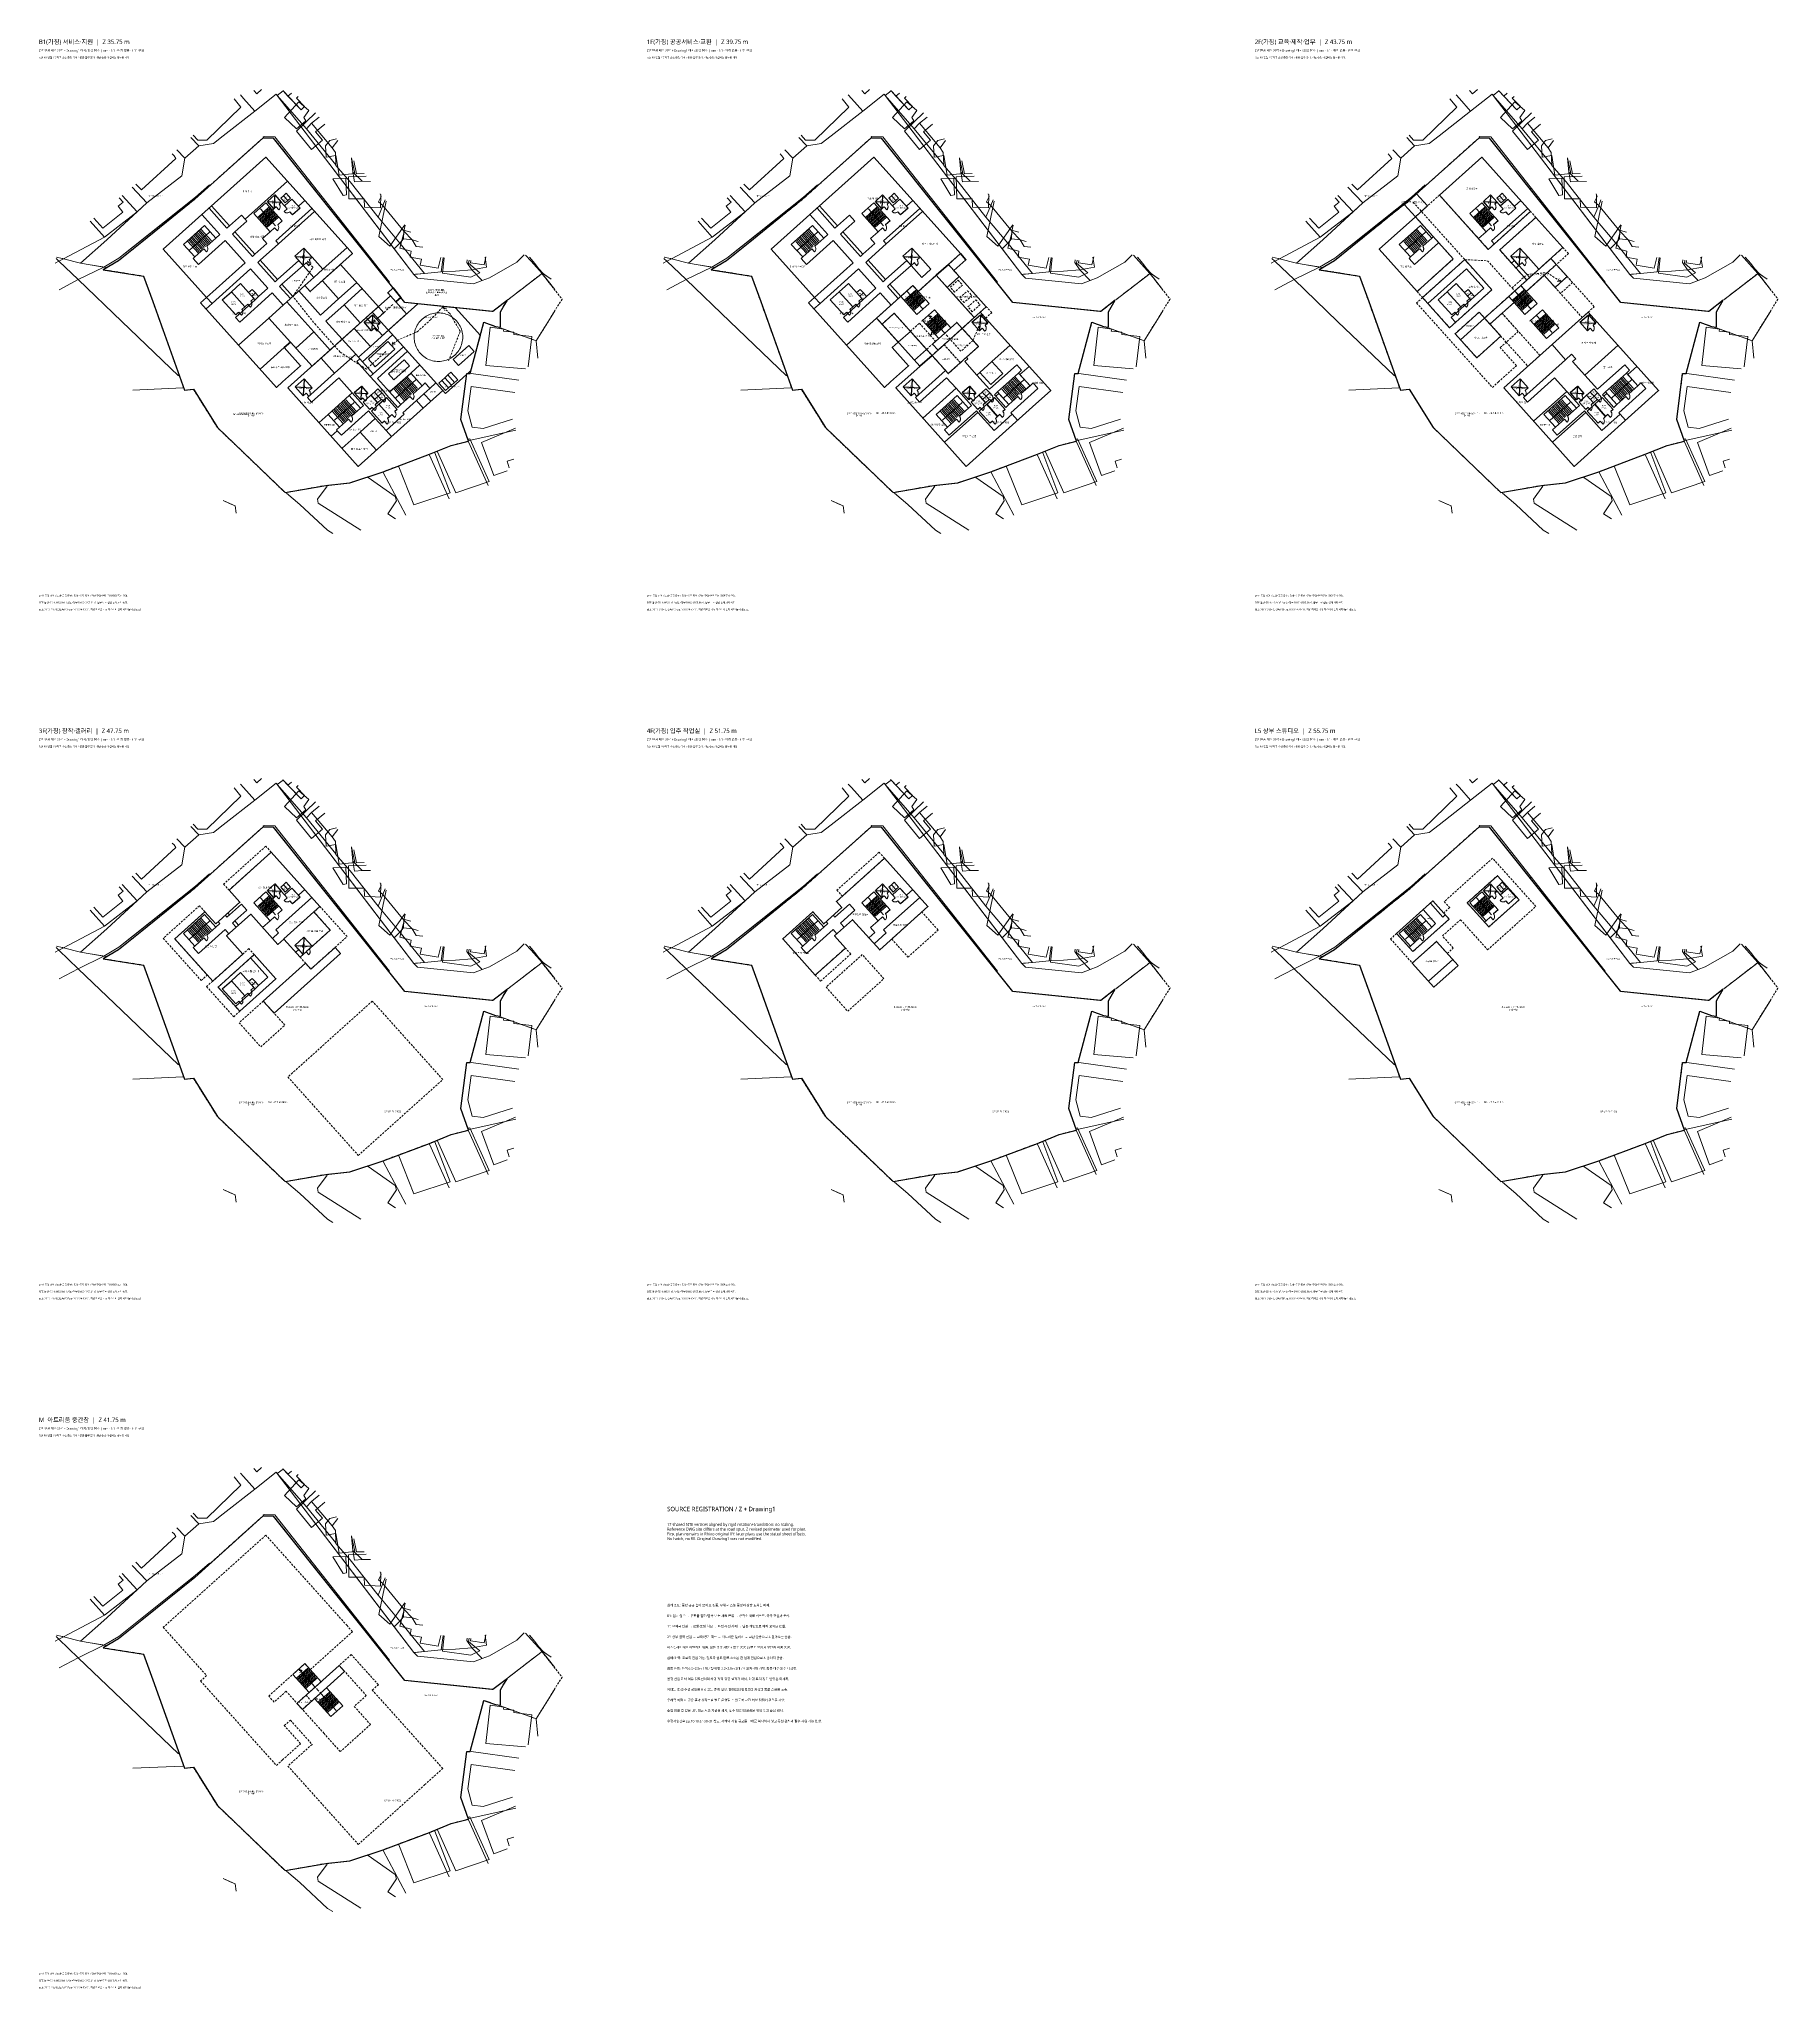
# Model space of a CAD drawing. Header units: millimetres. Extents: x -71701 to 357366, y 1091126 to 1572246.
import ezdxf

# ---------------------------------------------------------------- set-up
doc = ezdxf.new("R2010")
doc.units = ezdxf.units.MM
doc.linetypes.add('PLAN_DASH', pattern=[800, 500, -300])
for name, color, linetype, lineweight in [('L0_CONTEXT', 8, 'Continuous', 9), ('L0_CORE', 7, 'Continuous', 25), ('L0_DOOR', 7, 'Continuous', 13), ('L0_EPS_PS', 7, 'Continuous', 18), ('L0_OUTLINE', 7, 'Continuous', 35), ('L0_PARTITION', 7, 'Continuous', 18), ('L0_PROGRAM_EDGE', 7, 'PLAN_DASH', 13), ('L0_PUBLIC_FLOW', 3, 'PLAN_DASH', 18), ('L0_SERVICE_FLOW', 1, 'PLAN_DASH', 18), ('L0_SITE_3D', 7, 'Continuous', 25), ('L0_SITE_DWG_REF', 8, 'PLAN_DASH', 13), ('L0_STAIR', 7, 'Continuous', 13), ('L0_TEXT', 7, 'Continuous', 13), ('L0_VEHICLE', 8, 'Continuous', 13), ('L1_CONTEXT', 8, 'Continuous', 9), ('L1_CORE', 7, 'Continuous', 25), ('L1_DOOR', 7, 'Continuous', 13), ('L1_EPS_PS', 7, 'Continuous', 18), ('L1_OUTLINE', 7, 'Continuous', 35), ('L1_PARTITION', 7, 'Continuous', 18), ('L1_PROGRAM_EDGE', 7, 'PLAN_DASH', 13), ('L1_PUBLIC_FLOW', 3, 'PLAN_DASH', 18), ('L1_SITE_3D', 7, 'Continuous', 25), ('L1_SITE_DWG_REF', 8, 'PLAN_DASH', 13), ('L1_STAIR', 7, 'Continuous', 13), ('L1_TEXT', 7, 'Continuous', 13), ('L1_VOID_ROOF', 8, 'PLAN_DASH', 13), ('L2_CONTEXT', 8, 'Continuous', 9), ('L2_CORE', 7, 'Continuous', 25), ('L2_DOOR', 7, 'Continuous', 13), ('L2_EPS_PS', 7, 'Continuous', 18), ('L2_OUTLINE', 7, 'Continuous', 35), ('L2_PARTITION', 7, 'Continuous', 18), ('L2_PROGRAM_EDGE', 7, 'PLAN_DASH', 13), ('L2_PUBLIC_FLOW', 3, 'PLAN_DASH', 18), ('L2_SITE_3D', 7, 'Continuous', 25), ('L2_SITE_DWG_REF', 8, 'PLAN_DASH', 13), ('L2_STAIR', 7, 'Continuous', 13), ('L2_TEXT', 7, 'Continuous', 13), ('L2_VOID_ROOF', 8, 'PLAN_DASH', 13), ('L3_CONTEXT', 8, 'Continuous', 9), ('L3_CORE', 7, 'Continuous', 25), ('L3_DOOR', 7, 'Continuous', 13), ('L3_EPS_PS', 7, 'Continuous', 18), ('L3_OUTLINE', 7, 'Continuous', 35), ('L3_PARTITION', 7, 'Continuous', 18), ('L3_SITE_3D', 7, 'Continuous', 25), ('L3_SITE_DWG_REF', 8, 'PLAN_DASH', 13), ('L3_STAIR', 7, 'Continuous', 13), ('L3_TEXT', 7, 'Continuous', 13), ('L3_VOID_ROOF', 8, 'PLAN_DASH', 13), ('L4_CONTEXT', 8, 'Continuous', 9), ('L4_CORE', 7, 'Continuous', 25), ('L4_DOOR', 7, 'Continuous', 13), ('L4_EPS_PS', 7, 'Continuous', 18), ('L4_OUTLINE', 7, 'Continuous', 35), ('L4_PARTITION', 7, 'Continuous', 18), ('L4_SITE_3D', 7, 'Continuous', 25), ('L4_SITE_DWG_REF', 8, 'PLAN_DASH', 13), ('L4_STAIR', 7, 'Continuous', 13), ('L4_TEXT', 7, 'Continuous', 13), ('L4_VOID_ROOF', 8, 'PLAN_DASH', 13), ('L5_CONTEXT', 8, 'Continuous', 9), ('L5_CORE', 7, 'Continuous', 25), ('L5_DOOR', 7, 'Continuous', 13), ('L5_EPS_PS', 7, 'Continuous', 18), ('L5_OUTLINE', 7, 'Continuous', 35), ('L5_PARTITION', 7, 'Continuous', 18), ('L5_SITE_3D', 7, 'Continuous', 25), ('L5_SITE_DWG_REF', 8, 'PLAN_DASH', 13), ('L5_STAIR', 7, 'Continuous', 13), ('L5_TEXT', 7, 'Continuous', 13), ('L5_VOID_ROOF', 8, 'PLAN_DASH', 13), ('M_CONTEXT', 8, 'Continuous', 9), ('M_OUTLINE', 7, 'Continuous', 35), ('M_PROGRAM_EDGE', 7, 'PLAN_DASH', 13), ('M_PUBLIC_FLOW', 3, 'PLAN_DASH', 18), ('M_SITE_3D', 7, 'Continuous', 25), ('M_SITE_DWG_REF', 8, 'PLAN_DASH', 13), ('M_STAIR', 7, 'Continuous', 13), ('M_TEXT', 7, 'Continuous', 13), ('M_VOID_ROOF', 8, 'PLAN_DASH', 13), ('SOURCE_NOTES', 7, 'Continuous', 18)]:
    doc.layers.add(name, color=color, linetype=linetype, lineweight=lineweight)
doc.styles.add('KOREAN', font='malgun.ttf')

msp = doc.modelspace()

# ---------------------------------------------------------------- linework, layer by layer
at = {"layer": 'L0_CONTEXT'}
for points in [[(-11579, 1559536), (-11483, 1559418), (-12898, 1558285), (-13184, 1558609), (-18469, 1554408), (-21235, 1557541), (-22021, 1558431)], [(-16765, 1559781), (-17978, 1558742), (-18720, 1559579)], [(-2602, 1552960), (-4469, 1551439), (-5739, 1550069), (-12898, 1558285), (-11483, 1559418)], [(-9427, 1558915), (-10281, 1558164), (-11483, 1559418), (-11579, 1559536)], [(-11483, 1559418), (-7050, 1554790), (-6157, 1555628), (-8184, 1557673), (-7720, 1558087)], [(-10281, 1558164), (-9427, 1558915)], [(-61445, 1516973), (-54961, 1522684), (-45090, 1531810), (-36435, 1538458), (-35703, 1542838), (-32284, 1545883), (-28679, 1546499), (-26228, 1548338), (-18469, 1554408), (-13184, 1558609), (20800, 1514150), (21716, 1513255), (35540, 1511832), (37643, 1512683), (39419, 1513348), (46187, 1517208), (48021, 1519013)], [(-22021, 1558431), (-21235, 1557541), (-18469, 1554408), (-26228, 1548338), (-28679, 1546499), (-32284, 1545883), (-34231, 1547983)], [(-23566, 1557480), (-21864, 1555412), (-30254, 1547310), (-32550, 1547310)], [(15970, 1520468), (-13184, 1558609), (-12898, 1558285), (-5739, 1550069), (1541, 1541172), (1539, 1541036), (5061, 1537008), (11953, 1528280), (17327, 1521906), (15970, 1520468)], [(-5084, 1554635), (-6320, 1552859), (-5878, 1552082), (-8175, 1550085), (-11089, 1552859), (-7556, 1556744), (-5084, 1554635)], [(-7720, 1558087), (-8184, 1557673), (-6157, 1555628), (-7050, 1554790), (-10281, 1558164)], [(-1213, 1551219), (-3494, 1549308), (-1727, 1547310), (-4465, 1544979), (-8175, 1549530), (-3487, 1554069)], [(-5739, 1550069), (-4469, 1551439), (625, 1545399), (1426, 1544264), (1541, 1541172), (-5739, 1550069)], [(-4469, 1551439), (-2602, 1552960)], [(1998, 1547195), (625, 1545399), (-4469, 1551439)], [(-37679, 1544885), (-35703, 1542838), (-36435, 1538458), (-45090, 1531810), (-48731, 1535653)], [(-35703, 1542838), (-37679, 1544885)], [(-34231, 1547983), (-32284, 1545883), (-35703, 1542838)], [(-32550, 1547310), (-33659, 1548498)], [(14762, 1512277), (-13500, 1548126), (-16184, 1548185), (-16397, 1547996)], [(2335, 1538653), (1540, 1543536), (-844, 1543092), (-1021, 1545867), (39, 1547199), (1685, 1547587)], [(625, 1545399), (1998, 1547195)], [(12505, 1534025), (12742, 1533346), (12082, 1532086), (13175, 1531173), (11953, 1528280), (5061, 1537008), (1539, 1541036), (1541, 1541172), (1426, 1544264), (625, 1545399)], [(-38379, 1543425), (-37938, 1542759), (-46416, 1534990), (-47800, 1536404)], [(-38806, 1543873), (-38379, 1543425)], [(5404, 1542926), (6221, 1539097), (2335, 1538653)], [(5443, 1542877), (5721, 1539357), (6149, 1536967), (8061, 1537132), (10080, 1537065)], [(10080, 1537065), (8061, 1537132), (5721, 1539357), (5443, 1542877)], [(8517, 1539025), (6663, 1538986), (6015, 1542160)], [(-29655, 1536232), (-33083, 1533190), (-51972, 1518135), (-55724, 1515970), (-60064, 1516681), (-60857, 1516827), (-61445, 1516973)], [(-55263, 1515894), (-55724, 1515970), (-51972, 1518135), (-46205, 1522731), (-33083, 1533190), (-29655, 1536232)], [(-48731, 1535653), (-45090, 1531810), (-47449, 1529629), (-51197, 1533662)], [(834, 1537765), (4013, 1537876), (4190, 1533769), (3307, 1533658), (834, 1537765)], [(12580, 1530551), (8606, 1530773), (8517, 1532770), (4720, 1532770), (4631, 1538209), (9022, 1538391)], [(5721, 1539357), (8061, 1537132), (6149, 1536967), (5721, 1539357)], [(-51932, 1533069), (-50920, 1531993), (-52157, 1530995), (-51009, 1529552), (-55955, 1525556), (-58203, 1528007)], [(-51197, 1533662), (-47449, 1529629), (-55576, 1523373)], [(13175, 1531173), (18319, 1524801), (18223, 1522963), (17327, 1521906), (11953, 1528280), (13175, 1531173)], [(13685, 1532547), (13175, 1531173), (12082, 1532086), (12742, 1533346), (12505, 1534025)], [(18576, 1526417), (14876, 1521116), (12138, 1523558), (13951, 1532214)], [(12617, 1533886), (12580, 1530551)], [(18666, 1526304), (18319, 1524801), (13175, 1531173), (13685, 1532547)], [(-59102, 1527320), (-55576, 1523373), (-65648, 1518018), (-65846, 1518066), (-65995, 1518104), (-67410, 1518456)], [(-65648, 1518018), (-55576, 1523373), (-47449, 1529629), (-54960, 1522685), (-54961, 1522684), (-61445, 1516973), (-65632, 1518014), (-65648, 1518018)], [(-55576, 1523373), (-59102, 1527320)], [(21893, 1522259), (20379, 1522723), (18319, 1524801), (18666, 1526304)], [(15970, 1520468), (17327, 1521906), (23419, 1514423), (21181, 1514190), (20800, 1514150), (15970, 1520468)], [(28024, 1518316), (27532, 1514804), (23419, 1514423), (17327, 1521906), (18223, 1522963)], [(22383, 1516455), (22648, 1517898), (19910, 1518453), (20087, 1519896), (17349, 1520673), (18497, 1525001), (20019, 1524608)], [(18319, 1524801), (20379, 1522723), (18223, 1522963), (18319, 1524801)], [(18223, 1522963), (20379, 1522723), (21377, 1521052), (22997, 1520876)], [(22997, 1520876), (21377, 1521052), (20379, 1522723), (21893, 1522259)], [(-67494, 1518102), (-66780, 1517417), (-67712, 1516922)], [(-67712, 1516922), (-66780, 1517417), (-62034, 1512870), (-66762, 1510397)], [(-66780, 1517417), (-67494, 1518102)], [(-67411, 1518451), (-65995, 1518104), (-65846, 1518066), (-65648, 1518018), (-66780, 1517417)], [(-66780, 1517417), (-65648, 1518018), (-65632, 1518014), (-61445, 1516973), (-60858, 1516827), (-60064, 1516681), (-55965, 1516009), (-55724, 1515970), (-62034, 1512870), (-66780, 1517417)], [(-37286, 1489156), (-51289, 1502572), (-62034, 1512870), (-55724, 1515970)], [(-55724, 1515970), (-55263, 1515894)], [(27432, 1518375), (26799, 1515678), (22383, 1516455)], [(33924, 1517722), (33841, 1517096), (35068, 1515310), (31099, 1514986), (27532, 1514804), (28024, 1518316)], [(37044, 1514568), (34836, 1513458), (27859, 1514457), (28255, 1518292)], [(38352, 1518429), (38723, 1515979), (35068, 1515310), (33841, 1517096), (33924, 1517722)], [(34409, 1517674), (34306, 1516899), (37044, 1514568)], [(38551, 1518535), (38104, 1516566), (34748, 1517010), (34820, 1517632)], [(48021, 1519013), (46187, 1517208), (39419, 1513348), (37643, 1512683), (35068, 1515310), (38723, 1515979), (38352, 1518429)], [(48335, 1518889), (49698, 1517395), (52418, 1514409), (52458, 1514366), (44015, 1507890)], [(55539, 1510452), (53797, 1512664), (52421, 1514412), (49698, 1517395), (48335, 1518889)], [(54668, 1512971), (53613, 1513755), (52726, 1514401), (51647, 1515541), (50644, 1516830), (49298, 1518450)], [(-66762, 1510397), (-62034, 1512870), (-51289, 1502572), (-37285, 1489153)], [(27532, 1514804), (31099, 1514986), (35068, 1515310), (37643, 1512683), (35540, 1511832), (21716, 1513255), (20800, 1514150), (23419, 1514423), (27532, 1514804)], [(44016, 1507890), (52458, 1514366), (55539, 1510451)], [(38545, 1491704), (39605, 1501138), (42961, 1500694), (42873, 1500140), (45434, 1499918), (45434, 1499363), (49938, 1498808), (49031, 1491346)], [(55529, 1505022), (50999, 1497803), (42154, 1500973)], [(51367, 1493470), (50999, 1497803), (55529, 1505022)], [(42154, 1500973), (50999, 1497803), (51367, 1493470)], [(48302, 1490873), (38545, 1491704)], [(46657, 1488045), (34895, 1489750)], [(-48544, 1485593), (-36208, 1486144)], [(45112, 1478423), (37927, 1476166), (35189, 1476499), (34130, 1480494), (34924, 1486488), (45724, 1485048)], [(34329, 1473538), (34571, 1473613), (39340, 1463069), (31127, 1460294), (26657, 1470386)], [(39107, 1462065), (34286, 1472836)], [(34443, 1473220), (45981, 1475723)], [(43775, 1465705), (40488, 1464512), (37486, 1472725), (45852, 1476230)], [(25970, 1470105), (29714, 1460294), (20794, 1457298), (17046, 1466717)], [(29539, 1458816), (24634, 1469561)], [(45424, 1468597), (43845, 1468064), (44313, 1466466)], [(9476, 1464034), (16201, 1459406), (16466, 1458297), (14346, 1455078), (16256, 1453858)], [(18842, 1454789), (13225, 1465286)], [(-23022, 1455254), (-23292, 1457043), (-26278, 1458383)], [(-26278, 1458383), (-24686, 1457669), (-23292, 1457043), (-23022, 1455254)], [(-10600, 1460189), (-7358, 1457395), (-542, 1451025), (821, 1450242)], [(7736, 1451075), (-2787, 1457742), (-2964, 1458741), (-633, 1461954)]]:
    msp.add_lwpolyline(points, dxfattribs=at)
at = {"layer": 'L0_CORE'}
for points in [[(-13561, 1525687), (-14672, 1524689), (-18682, 1529152), (-15707, 1531825)], [(-15707, 1531825), (-11697, 1527362), (-12808, 1526364)], [(-13215, 1530838), (-13731, 1530374), (-15335, 1532160), (-13550, 1533764)], [(-15052, 1532144), (-12228, 1531993)], [(-13565, 1533481), (-13716, 1530657)], [(-13550, 1533764), (-11946, 1531978), (-12462, 1531515)], [(-10479, 1530346), (-11144, 1531086), (-9284, 1532757)], [(-9284, 1532757), (-7279, 1530525), (-9138, 1528854), (-9803, 1529594)], [(-31047, 1520461), (-33274, 1518460), (-36081, 1521584), (-30874, 1526263)], [(-30874, 1526263), (-28067, 1523139), (-30294, 1521138)], [(-5808, 1517059), (-6547, 1516395), (-8552, 1518626), (-6321, 1520631)], [(-6336, 1520349), (-6532, 1516677)], [(-6321, 1520631), (-4315, 1518400), (-5055, 1517735)], [(-8270, 1518611), (-4598, 1518415)], [(-20161, 1506850), (-20901, 1506186), (-24243, 1509905), (-22011, 1511910)], [(-22011, 1511910), (-18669, 1508191), (-19409, 1507527)], [(-22393, 1504845), (-23132, 1504181), (-26474, 1507900), (-24243, 1509905)], [(-24243, 1509905), (-20901, 1506186), (-21640, 1505522)], [(11030, 1500864), (10365, 1500266), (8493, 1502349), (10576, 1504220)], [(8776, 1502334), (12165, 1502153)], [(10561, 1503938), (10380, 1500549)], [(10576, 1504220), (12447, 1502138), (11782, 1501540)], [(-5759, 1484837), (-6499, 1484173), (-8504, 1486404), (-6272, 1488409)], [(-6287, 1488127), (-6484, 1484455)], [(-6272, 1488409), (-4267, 1486178), (-5007, 1485513)], [(19832, 1484036), (17604, 1482035), (14797, 1485159), (20004, 1489837)], [(20004, 1489837), (22811, 1486713), (20584, 1484712)], [(-8221, 1486389), (-4550, 1486193)], [(4664, 1478473), (2437, 1476472), (-370, 1479596), (4836, 1484275)], [(4836, 1484275), (7644, 1481151), (5417, 1479150)], [(8199, 1483666), (7682, 1483202), (6078, 1484988), (7864, 1486592)], [(6361, 1484972), (9185, 1484821)], [(7848, 1486309), (7698, 1483485)], [(7864, 1486592), (9468, 1484806), (8951, 1484343)], [(10516, 1481312), (9962, 1480815), (8292, 1482674), (10151, 1484345)], [(10151, 1484345), (11822, 1482485), (11269, 1481988)], [(13523, 1477965), (12970, 1477467), (10297, 1480443), (12156, 1482113)], [(12785, 1483350), (12715, 1483287), (11979, 1484106), (12049, 1484168)], [(15383, 1479635), (14830, 1479138), (12156, 1482113), (14016, 1483784)], [(12156, 1482113), (14830, 1479138), (14276, 1478641)], [(12802, 1484845), (12872, 1484908)], [(12872, 1484908), (13607, 1484089), (13537, 1484027)], [(14016, 1483784), (16689, 1480809), (16136, 1480312)]]:
    msp.add_lwpolyline(points, dxfattribs=at)
at = {"layer": 'L0_DOOR'}
for points in [[(-13210, 1530842), (-12542, 1530098)], [(-12466, 1531511), (-12385, 1531408), (-12319, 1531295), (-12267, 1531175), (-12232, 1531049), (-12213, 1530920), (-12211, 1530789), (-12227, 1530659), (-12259, 1530532), (-12308, 1530411), (-12372, 1530297), (-12450, 1530192), (-12542, 1530098)], [(-10475, 1530342), (-11219, 1529674)], [(-13556, 1525691), (-12888, 1524948)], [(-12812, 1526360), (-12731, 1526257), (-12665, 1526144), (-12613, 1526024), (-12578, 1525898), (-12559, 1525769), (-12558, 1525638), (-12573, 1525508), (-12605, 1525381), (-12654, 1525260), (-12718, 1525146), (-12796, 1525041), (-12888, 1524948)], [(-9807, 1529598), (-9910, 1529517), (-10022, 1529450), (-10142, 1529399), (-10268, 1529364), (-10398, 1529345), (-10529, 1529343), (-10658, 1529359), (-10785, 1529391), (-10907, 1529440), (-11021, 1529504), (-11125, 1529582), (-11219, 1529674)], [(-31043, 1520465), (-30374, 1519722)], [(-30299, 1521134), (-30218, 1521031), (-30151, 1520918), (-30100, 1520798), (-30064, 1520672), (-30046, 1520543), (-30044, 1520412), (-30060, 1520282), (-30092, 1520155), (-30141, 1520034), (-30205, 1519920), (-30283, 1519815), (-30374, 1519722)], [(-5803, 1517063), (-5135, 1516319)], [(-5059, 1517731), (-4978, 1517628), (-4912, 1517516), (-4860, 1517396), (-4825, 1517270), (-4806, 1517140), (-4805, 1517010), (-4820, 1516880), (-4852, 1516753), (-4901, 1516631), (-4965, 1516517), (-5043, 1516413), (-5135, 1516319)], [(-20157, 1506854), (-19489, 1506110)], [(-19413, 1507523), (-19332, 1507420), (-19266, 1507307), (-19214, 1507187), (-19179, 1507061), (-19160, 1506932), (-19158, 1506801), (-19174, 1506671), (-19206, 1506544), (-19255, 1506423), (-19319, 1506309), (-19397, 1506204), (-19489, 1506110)], [(-22389, 1504849), (-21720, 1504105)], [(-21645, 1505518), (-21564, 1505415), (-21497, 1505302), (-21446, 1505182), (-21410, 1505056), (-21392, 1504927), (-21390, 1504796), (-21405, 1504666), (-21438, 1504539), (-21486, 1504418), (-21550, 1504304), (-21629, 1504199), (-21720, 1504105)], [(11778, 1501536), (11859, 1501433), (11926, 1501321), (11977, 1501201), (12013, 1501075), (12031, 1500945), (12033, 1500814), (12017, 1500684), (11985, 1500558), (11936, 1500436), (11872, 1500322), (11794, 1500217), (11703, 1500124)], [(11034, 1500868), (11703, 1500124)], [(-5755, 1484841), (-5087, 1484097)], [(-5011, 1485509), (-4930, 1485407), (-4864, 1485294), (-4812, 1485174), (-4777, 1485048), (-4758, 1484918), (-4756, 1484788), (-4772, 1484658), (-4804, 1484531), (-4853, 1484410), (-4917, 1484296), (-4995, 1484191), (-5087, 1484097)], [(8203, 1483670), (8871, 1482926)], [(8947, 1484339), (9028, 1484236), (9095, 1484123), (9146, 1484003), (9181, 1483877), (9200, 1483748), (9202, 1483617), (9186, 1483487), (9154, 1483360), (9105, 1483239), (9041, 1483125), (8963, 1483020), (8871, 1482926)], [(11264, 1481984), (11345, 1481881), (11412, 1481769), (11463, 1481649), (11499, 1481523), (11517, 1481393), (11519, 1481262), (11503, 1481133), (11471, 1481006), (11422, 1480884), (11358, 1480770), (11280, 1480666), (11189, 1480572)], [(12789, 1483354), (13457, 1482610)], [(13533, 1484023), (13614, 1483920), (13680, 1483807), (13732, 1483687), (13767, 1483561), (13786, 1483432), (13788, 1483301), (13772, 1483171), (13740, 1483044), (13691, 1482923), (13627, 1482809), (13549, 1482704), (13457, 1482610)], [(19836, 1484040), (20504, 1483296)], [(20580, 1484708), (20661, 1484605), (20727, 1484493), (20779, 1484373), (20814, 1484247), (20833, 1484117), (20835, 1483986), (20819, 1483857), (20787, 1483730), (20738, 1483608), (20674, 1483494), (20596, 1483390), (20504, 1483296)], [(4668, 1478477), (5337, 1477734)], [(5412, 1479146), (5493, 1479043), (5560, 1478930), (5611, 1478810), (5647, 1478684), (5665, 1478555), (5667, 1478424), (5651, 1478294), (5619, 1478167), (5570, 1478046), (5506, 1477932), (5428, 1477827), (5337, 1477734)], [(10520, 1481316), (11189, 1480572)], [(13528, 1477969), (14196, 1477225)], [(14272, 1478637), (14353, 1478534), (14419, 1478422), (14471, 1478301), (14506, 1478175), (14525, 1478046), (14526, 1477915), (14511, 1477785), (14479, 1477659), (14430, 1477537), (14366, 1477423), (14288, 1477318), (14196, 1477225)], [(15388, 1479639), (16056, 1478896)], [(16131, 1480308), (16212, 1480205), (16279, 1480092), (16331, 1479972), (16366, 1479846), (16385, 1479717), (16386, 1479586), (16371, 1479456), (16338, 1479329), (16290, 1479208), (16226, 1479094), (16147, 1478989), (16056, 1478896)]]:
    msp.add_lwpolyline(points, dxfattribs=at)
at = {"layer": 'L0_EPS_PS'}
for points in [[(-11364, 1533576), (-10295, 1532386), (-10965, 1531784), (-12034, 1532974), (-11364, 1533576)], [(-10695, 1534178), (-9626, 1532987), (-10295, 1532386), (-11364, 1533576), (-10695, 1534178)], [(-19113, 1510481), (-18311, 1509588), (-19204, 1508786), (-20006, 1509679), (-19113, 1510481)], [(-18311, 1509588), (-17509, 1508695), (-18402, 1507893), (-19204, 1508786), (-18311, 1509588)], [(11044, 1485147), (11979, 1484106), (11087, 1483304), (10151, 1484345), (11044, 1485147)], [(11936, 1485949), (12872, 1484908), (11979, 1484106), (11044, 1485147), (11936, 1485949)], [(11979, 1484106), (12715, 1483287), (11822, 1482485), (11087, 1483304), (11979, 1484106)]]:
    msp.add_lwpolyline(points, dxfattribs=at)
at = {"layer": 'L0_OUTLINE'}
for points in [[(-31827, 1507124), (-13112, 1486296), (-11625, 1487633), (-7162, 1491643), (-11172, 1496106), (-9684, 1497443), (-15031, 1503394), (-6105, 1511414), (-4768, 1509926), (5645, 1519283), (4309, 1520771), (-15742, 1543086), (-41033, 1520362), (-30339, 1508461), (-31827, 1507124)], [(-4337, 1491492), (4589, 1499513), (10539, 1504860), (11876, 1503372), (13364, 1504709), (12027, 1506196), (2670, 1516610), (-4768, 1509926), (-6105, 1511414), (-15031, 1503394), (-4337, 1491492)], [(17546, 1508467), (15672, 1510816), (14334, 1509614), (16339, 1507382), (17546, 1508467)], [(13062, 1499060), (19013, 1504407), (15002, 1508870), (9052, 1503523), (13062, 1499060)], [(-10288, 1486145), (7089, 1466806), (27917, 1485520), (10539, 1504860), (-10288, 1486145)]]:
    msp.add_lwpolyline(points, dxfattribs=at)
at = {"layer": 'L0_PARTITION'}
for points in [[(-20809, 1527779), (-10397, 1537134)], [(-29725, 1530520), (-25315, 1525612)], [(-29130, 1531054), (-24720, 1526146)], [(-18682, 1529152), (-15707, 1531825)], [(-15707, 1531825), (-14103, 1530040)], [(-15335, 1532160), (-13550, 1533764)], [(-13731, 1530374), (-15335, 1532160)], [(-14103, 1530040), (-13731, 1530374)], [(-14103, 1530040), (-11697, 1527362)], [(-13215, 1530838), (-13731, 1530374)], [(-13550, 1533764), (-11946, 1531978)], [(-4382, 1530440), (-13306, 1522421)], [(-11946, 1531978), (-12462, 1531515)], [(-12034, 1532974), (-11364, 1533576)], [(-10969, 1531789), (-12034, 1532974)], [(-11946, 1531978), (-11144, 1531086)], [(-11364, 1533576), (-10695, 1534178)], [(-11364, 1533576), (-10299, 1532390)], [(-11144, 1531086), (-9284, 1532757)], [(-10479, 1530346), (-11144, 1531086)], [(-10695, 1534178), (-9630, 1532992)], [(-9284, 1532757), (-7680, 1530971)], [(-7279, 1530525), (-9138, 1528854)], [(-7680, 1530971), (-6119, 1532374)], [(-7680, 1530971), (-7279, 1530525)], [(-36081, 1521584), (-30874, 1526263)], [(-27100, 1524008), (-31510, 1528916)], [(-30874, 1526263), (-28067, 1523139)], [(-25315, 1525612), (-24720, 1526146)], [(-24720, 1526146), (-21745, 1528820)], [(-20408, 1527332), (-23383, 1524659)], [(-21745, 1528820), (-20809, 1527779)], [(-20809, 1527779), (-20408, 1527332)], [(-14672, 1524689), (-18682, 1529152)], [(-13561, 1525687), (-14672, 1524689)], [(-11697, 1527362), (-12808, 1526364)], [(-12638, 1521677), (-3713, 1529696)], [(-9539, 1529301), (-9803, 1529594)], [(-9138, 1528854), (-9539, 1529301)], [(-33274, 1518460), (-36081, 1521584)], [(-31047, 1520461), (-33274, 1518460)], [(-25764, 1522520), (-32309, 1516638)], [(-28067, 1523139), (-30294, 1521138)], [(-28067, 1523139), (-27100, 1524008)], [(-20818, 1517016), (-25764, 1522520)], [(-23383, 1524659), (-23978, 1524124)], [(-23978, 1524124), (-19033, 1518620)], [(-23383, 1524659), (-18437, 1519154)], [(-18437, 1519154), (-15462, 1521828)], [(-12638, 1521677), (-17101, 1517667)], [(-16532, 1523018), (-14672, 1524689)], [(-15462, 1521828), (-16532, 1523018)], [(-13306, 1522421), (-12638, 1521677)], [(-8552, 1518626), (-6321, 1520631)], [(-6321, 1520631), (-4315, 1518400)], [(-1642, 1515424), (4307, 1520770)], [(-33646, 1518126), (-33274, 1518460)], [(-32309, 1516638), (-33646, 1518126)], [(-30337, 1508462), (-20818, 1517016)], [(-19481, 1515528), (-29002, 1506973)], [(-15204, 1510767), (-19481, 1515528)], [(-19033, 1518620), (-18437, 1519154)], [(-17101, 1517667), (-17696, 1517132)], [(-17696, 1517132), (-13418, 1512371)], [(-17101, 1517667), (-12823, 1512906)], [(-12823, 1512906), (-7616, 1517585)], [(-6547, 1516395), (-11754, 1511716)], [(-7616, 1517585), (-8552, 1518626)], [(-6547, 1516395), (-7616, 1517585)], [(-5808, 1517059), (-6547, 1516395)], [(-3874, 1513419), (-6547, 1516395)], [(-4315, 1518400), (-5055, 1517735)], [(-4315, 1518400), (-1642, 1515424)], [(-24243, 1509905), (-22011, 1511910)], [(-22011, 1511910), (-20006, 1509679)], [(-17509, 1508695), (-15204, 1510767)], [(-13418, 1512371), (-12823, 1512906)], [(-11754, 1511716), (-12349, 1511181)], [(-12349, 1511181), (-9677, 1508207)], [(-11754, 1511716), (-9082, 1508742)], [(-6104, 1511415), (-3874, 1513419)], [(-1642, 1515424), (-3874, 1513419)], [(2217, 1508137), (-1792, 1512598)], [(2217, 1508137), (6679, 1512146)], [(-29002, 1506973), (-30488, 1505638)], [(-29002, 1506973), (-30338, 1508459)], [(-26474, 1507900), (-24243, 1509905)], [(-23132, 1504181), (-26474, 1507900)], [(-24243, 1509905), (-20901, 1506186)], [(-23237, 1503549), (-18402, 1507893)], [(-14134, 1509577), (-22168, 1502359)], [(-20901, 1506186), (-21640, 1505522)], [(-20161, 1506850), (-20901, 1506186)], [(-20006, 1509679), (-19113, 1510481)], [(-20006, 1509679), (-19204, 1508786)], [(-18669, 1508191), (-19409, 1507527)], [(-19134, 1508849), (-19204, 1508786)], [(-19204, 1508786), (-18669, 1508191)], [(-19113, 1510481), (-18311, 1509588)], [(-18402, 1507893), (-18669, 1508191)], [(-18332, 1507956), (-18402, 1507893)], [(-18311, 1509588), (-18381, 1509525)], [(-18311, 1509588), (-17509, 1508695)], [(-17509, 1508695), (-17579, 1508633)], [(-11462, 1506603), (-14134, 1509577)], [(-3884, 1499966), (-10567, 1507402)], [(-7591, 1510076), (-2246, 1504127)], [(-2246, 1504127), (2217, 1508137)], [(3554, 1506649), (-909, 1502639)], [(8015, 1510658), (3554, 1506649)], [(7563, 1502188), (3554, 1506649)], [(10541, 1504861), (12026, 1506195)], [(-22168, 1502359), (-23237, 1503549)], [(-22393, 1504845), (-23132, 1504181)], [(-22468, 1496711), (-15033, 1503392)], [(-909, 1502639), (3100, 1498177)], [(8493, 1502349), (10576, 1504220)], [(10365, 1500266), (8493, 1502349)], [(10576, 1504220), (12447, 1502138)], [(12447, 1502138), (11782, 1501540)], [(-8346, 1495957), (-3884, 1499966)], [(124, 1495504), (-3884, 1499966)], [(3102, 1498175), (6443, 1494457)], [(6078, 1500848), (10087, 1496386)], [(7111, 1493713), (10087, 1496386)], [(15551, 1499279), (8114, 1492597)], [(10087, 1496386), (14548, 1500395)], [(11030, 1500864), (10365, 1500266)], [(10787, 1489622), (18224, 1496304)], [(-17121, 1490761), (-11173, 1496105)], [(1236, 1489778), (-2104, 1493496)], [(1236, 1489778), (6443, 1494457)], [(6443, 1494457), (7111, 1493713)], [(7445, 1493341), (6702, 1492673)], [(6702, 1492673), (10043, 1488954)], [(7111, 1493713), (7445, 1493341)], [(8114, 1492597), (7445, 1493341)], [(10787, 1489622), (8114, 1492597)], [(19227, 1495188), (11790, 1488506)], [(20004, 1489837), (22234, 1491841)], [(-8504, 1486404), (-6272, 1488409)], [(-6272, 1488409), (-4267, 1486178)], [(-5459, 1483763), (1236, 1489778)], [(2239, 1488663), (-4456, 1482647)], [(5580, 1484943), (2239, 1488663)], [(10043, 1488954), (10787, 1489622)], [(10043, 1488954), (12850, 1485829)], [(11790, 1488506), (14797, 1485159)], [(14797, 1485159), (20004, 1489837)], [(20004, 1489837), (22811, 1486713)], [(22811, 1486713), (20584, 1484712)], [(22811, 1486713), (23555, 1487382)], [(23555, 1487382), (24758, 1486043)], [(26244, 1487378), (24758, 1486043)], [(-6499, 1484173), (-8504, 1486404)], [(-5759, 1484837), (-6499, 1484173)], [(-4456, 1482647), (-5459, 1483763)], [(-4267, 1486178), (-5007, 1485513)], [(-370, 1479596), (4836, 1484275)], [(4836, 1484275), (5580, 1484943)], [(4836, 1484275), (7644, 1481151)], [(8387, 1481819), (5580, 1484943)], [(6078, 1484988), (7864, 1486592)], [(7682, 1483202), (6078, 1484988)], [(8199, 1483666), (7682, 1483202)], [(7864, 1486592), (9468, 1484806)], [(8292, 1482674), (10151, 1484345)], [(9962, 1480815), (8292, 1482674)], [(9468, 1484806), (8951, 1484343)], [(10151, 1484345), (11044, 1485147)], [(10151, 1484345), (11087, 1483304)], [(10297, 1480443), (12156, 1482113)], [(11044, 1485147), (11936, 1485949)], [(11044, 1485147), (11979, 1484106)], [(11157, 1483366), (11087, 1483304)], [(11087, 1483304), (11822, 1482485)], [(11822, 1482485), (11269, 1481988)], [(11892, 1482548), (11822, 1482485)], [(11979, 1484106), (11909, 1484043)], [(11936, 1485949), (12872, 1484908)], [(12049, 1484168), (11979, 1484106)], [(11979, 1484106), (12715, 1483287)], [(12156, 1482113), (14016, 1483784)], [(12156, 1482113), (14830, 1479138)], [(12715, 1483287), (12645, 1483225)], [(12785, 1483350), (12715, 1483287)], [(12872, 1484908), (12802, 1484845)], [(12850, 1485829), (14054, 1484490)], [(12872, 1484908), (13607, 1484089)], [(13607, 1484089), (13537, 1484027)], [(14016, 1483784), (16689, 1480809)], [(14054, 1484490), (16861, 1481366)], [(17604, 1482035), (14797, 1485159)], [(16861, 1481366), (17604, 1482035)], [(19832, 1484036), (17604, 1482035)], [(21411, 1483035), (18064, 1480027)], [(23271, 1484706), (21411, 1483035)], [(23081, 1481177), (21411, 1483035)], [(24758, 1486043), (23271, 1484706)], [(24940, 1482848), (23271, 1484706)], [(-2600, 1477593), (-370, 1479596)], [(2437, 1476472), (-370, 1479596)], [(4664, 1478473), (2437, 1476472)], [(9591, 1480480), (2896, 1474465)], [(7644, 1481151), (5417, 1479150)], [(7542, 1475279), (11261, 1478621)], [(7644, 1481151), (8387, 1481819)], [(11261, 1478621), (9591, 1480480)], [(10516, 1481312), (9962, 1480815)], [(12970, 1477467), (10297, 1480443)], [(13935, 1475645), (11261, 1478621)], [(13523, 1477965), (12970, 1477467)], [(18398, 1479656), (13935, 1475645)], [(14830, 1479138), (14276, 1478641)], [(15383, 1479635), (14830, 1479138)], [(16689, 1480809), (16136, 1480312)], [(18064, 1480027), (18398, 1479656)], [(1893, 1475581), (407, 1474245)], [(1693, 1475804), (2437, 1476472)], [(1893, 1475581), (1693, 1475804)], [(2896, 1474465), (1893, 1475581)], [(3081, 1471270), (7542, 1475279)], [(11551, 1470817), (7542, 1475279)], [(15270, 1474159), (13935, 1475645)]]:
    msp.add_lwpolyline(points, dxfattribs=at)
at = {"layer": 'L0_PROGRAM_EDGE'}
msp.add_lwpolyline([(-1362, 1494166), (3101, 1498176)], dxfattribs=at)
at = {"layer": 'L0_PUBLIC_FLOW'}
for points in [[(15595, 1506714), (11876, 1503372), (10537, 1502169)], [(10973, 1503031), (10537, 1502169), (11441, 1502510)]]:
    msp.add_lwpolyline(points, dxfattribs=at)
at = {"layer": 'L0_SERVICE_FLOW'}
for points in [[(13913, 1495120), (9079, 1490775), (2578, 1495017), (-3437, 1501712), (-9080, 1508741), (-4095, 1515909), (-5431, 1517397)], [(-4569, 1516962), (-5431, 1517397), (-5090, 1516494)], [(27956, 1506124), (24958, 1503027), (21611, 1500019), (16755, 1497942), (15267, 1496605)], [(29372, 1492877), (32240, 1500159), (29642, 1504547), (27956, 1506124)], [(28852, 1505765), (27956, 1506124), (28374, 1505254)], [(15703, 1497467), (15267, 1496605), (16171, 1496946)]]:
    msp.add_lwpolyline(points, dxfattribs=at)
at = {"layer": 'L0_SITE_3D'}
msp.add_lwpolyline([(18551, 1507208), (-13801, 1547755), (-16484, 1547797), (-33292, 1532694), (-46350, 1522153), (-52089, 1517520), (-55828, 1515332), (-45883, 1513764), (-43619, 1507440), (-35811, 1485629), (-33604, 1485818), (-27684, 1476378), (-10980, 1460324), (-945, 1462122), (4976, 1462743), (13186, 1465484), (24629, 1469773), (29993, 1471965), (34294, 1473044), (32366, 1478406), (33835, 1489745), (34671, 1489688), (38084, 1502345), (40963, 1501332), (42168, 1501172), (42168, 1504953), (42833, 1506065), (43854, 1507773), (40311, 1505020), (18551, 1507208)], dxfattribs=at)
at = {"layer": 'L0_SITE_DWG_REF'}
msp.add_lwpolyline([(18551, 1507208), (40311, 1505020), (52358, 1514380), (57366, 1508093), (50999, 1497803), (38084, 1502345), (34671, 1489688), (33835, 1489745), (32366, 1478406), (34294, 1473044), (29993, 1471965), (24629, 1469773), (13186, 1465484), (4976, 1462743), (-945, 1462122), (-10980, 1460324), (-27684, 1476378), (-33604, 1485818), (-35811, 1485629), (-43619, 1507440), (-45883, 1513764), (-55828, 1515332), (-52089, 1517520), (-46350, 1522153), (-33292, 1532694), (-16484, 1547797), (-13801, 1547755), (18551, 1507208)], dxfattribs=at)
at = {"layer": 'L0_STAIR'}
for points in [[(-17664, 1528319), (-14987, 1530725)], [(-17458, 1528089), (-14780, 1530495)], [(-17251, 1527859), (-14573, 1530265)], [(-17061, 1530340), (-13318, 1526174)], [(-17045, 1527629), (-14367, 1530035)], [(-31708, 1525245), (-29168, 1522419)], [(-16838, 1527399), (-14160, 1529805)], [(-16632, 1527169), (-13954, 1529575)], [(-16425, 1526939), (-13747, 1529345)], [(-16218, 1526709), (-13541, 1529115)], [(-16012, 1526479), (-13334, 1528885)], [(-15805, 1526249), (-13127, 1528655)], [(-15599, 1526019), (-12921, 1528426)], [(-15392, 1525790), (-12714, 1528196)], [(-34981, 1522305), (-32441, 1519478)], [(-34683, 1522572), (-32143, 1519745)], [(-34529, 1520156), (-29620, 1524567)], [(-34386, 1522839), (-31846, 1520013)], [(-34088, 1523107), (-31548, 1520280)], [(-33791, 1523374), (-31251, 1520547)], [(-33493, 1523641), (-30953, 1520815)], [(-33195, 1523909), (-30656, 1521082)], [(-32898, 1524176), (-30358, 1521349)], [(-32600, 1524443), (-30061, 1521617)], [(-32303, 1524711), (-29763, 1521884)], [(-32005, 1524978), (-29466, 1522151)], [(16350, 1483730), (21259, 1488142)], [(16791, 1486681), (19330, 1483854)], [(17088, 1486948), (19628, 1484122)], [(17386, 1487216), (19925, 1484389)], [(17683, 1487483), (20223, 1484656)], [(17981, 1487750), (20521, 1484924)], [(18278, 1488018), (20818, 1485191)], [(18576, 1488285), (21116, 1485458)], [(18873, 1488552), (21413, 1485726)], [(19171, 1488820), (21711, 1485993)], [(1182, 1478168), (6091, 1482579)], [(2516, 1481921), (5055, 1479094)], [(2813, 1482188), (5353, 1479361)], [(3111, 1482455), (5650, 1479629)], [(3408, 1482723), (5948, 1479896)], [(3706, 1482990), (6245, 1480163)], [(4003, 1483257), (6543, 1480431)], [(15898, 1485879), (18438, 1483052)], [(16196, 1486146), (18735, 1483320)], [(16493, 1486414), (19033, 1483587)], [(730, 1480317), (3270, 1477490)], [(1028, 1480584), (3568, 1477757)], [(1325, 1480851), (3865, 1478025)], [(1623, 1481119), (4163, 1478292)], [(1920, 1481386), (4460, 1478559)], [(2218, 1481653), (4758, 1478827)]]:
    msp.add_lwpolyline(points, dxfattribs=at)
at = {"layer": 'L0_VEHICLE'}
for points in [[(31071, 1505949), (21770, 1506884), (14550, 1500397), (28585, 1484776), (33798, 1489460), (33835, 1489745), (34095, 1489727), (34869, 1490423), (37212, 1499114), (31071, 1505949)], [(31313, 1502687), (31041, 1502971), (30751, 1503235), (30445, 1503481), (30123, 1503706), (29787, 1503909), (29438, 1504090), (29079, 1504248), (28710, 1504381), (28333, 1504491), (27949, 1504575), (27561, 1504635), (27170, 1504668), (26777, 1504677), (26385, 1504659), (25995, 1504616), (25608, 1504547), (25227, 1504453), (24853, 1504335), (24487, 1504192), (24131, 1504026), (23787, 1503837), (23456, 1503625), (23140, 1503393), (22840, 1503140), (22556, 1502868), (22291, 1502578), (22046, 1502272), (21821, 1501950), (21618, 1501614), (21437, 1501266), (21279, 1500906), (21145, 1500537), (21036, 1500160), (20951, 1499777), (20892, 1499388), (20858, 1498997), (20850, 1498605), (20868, 1498212), (20911, 1497822), (20980, 1497436), (21073, 1497054), (21192, 1496680), (21335, 1496314), (21501, 1495959), (21690, 1495615), (21901, 1495284), (22134, 1494967), (22387, 1494667), (22659, 1494384), (22948, 1494119), (23255, 1493873), (23577, 1493648), (23913, 1493445), (24261, 1493264), (24621, 1493106), (24990, 1492973), (25367, 1492863), (25750, 1492779), (26138, 1492719), (26529, 1492686), (26922, 1492677), (27314, 1492695), (27705, 1492738), (28091, 1492807), (28472, 1492901), (28847, 1493019), (29212, 1493162), (29568, 1493328), (29912, 1493517), (30243, 1493729), (30559, 1493961), (30860, 1494214), (31143, 1494486), (31408, 1494776), (31654, 1495082), (31878, 1495404), (32082, 1495740), (32263, 1496088), (32420, 1496448), (32554, 1496817), (32664, 1497194), (32748, 1497578), (32807, 1497966), (32841, 1498357), (32849, 1498749), (32832, 1499142), (32788, 1499532), (32720, 1499918), (32626, 1500300), (32508, 1500674), (32365, 1501040), (32199, 1501395), (32009, 1501739), (31798, 1502070), (31565, 1502387), (31313, 1502687)], [(14399, 1497572), (16070, 1495713), (11235, 1491368), (9564, 1493228), (14399, 1497572)], [(34318, 1496649), (35655, 1495162), (31787, 1491686), (30450, 1493174), (34318, 1496649)], [(18409, 1493109), (19746, 1491622), (15878, 1488146), (14541, 1489634), (18409, 1493109)], [(27696, 1488010), (29367, 1486150), (28623, 1485482), (26952, 1487342), (27696, 1488010)], [(28440, 1488678), (30111, 1486819), (29367, 1486150), (27696, 1488010), (28440, 1488678)], [(29184, 1489347), (30854, 1487487), (30111, 1486819), (28440, 1488678), (29184, 1489347)], [(29927, 1490015), (31598, 1488156), (30854, 1487487), (29184, 1489347), (29927, 1490015)]]:
    msp.add_lwpolyline(points, dxfattribs=at)
at = {"layer": 'L1_CONTEXT'}
for points in [[(138421, 1559536), (138517, 1559418), (137102, 1558285), (136816, 1558609), (131531, 1554408), (128765, 1557541), (127979, 1558431)], [(133235, 1559781), (132022, 1558742), (131280, 1559579)], [(147398, 1552960), (145531, 1551439), (144261, 1550069), (137102, 1558285), (138517, 1559418)], [(140573, 1558915), (139719, 1558164), (138517, 1559418), (138421, 1559536)], [(138517, 1559418), (142950, 1554790), (143843, 1555628), (141816, 1557673), (142280, 1558087)], [(139719, 1558164), (140573, 1558915)], [(88555, 1516973), (95039, 1522684), (104910, 1531810), (113565, 1538458), (114297, 1542838), (117716, 1545883), (121321, 1546499), (123772, 1548338), (131531, 1554408), (136816, 1558609), (170800, 1514150), (171716, 1513255), (185540, 1511832), (187643, 1512683), (189419, 1513348), (196187, 1517208), (198021, 1519013)], [(127979, 1558431), (128765, 1557541), (131531, 1554408), (123772, 1548338), (121321, 1546499), (117716, 1545883), (115769, 1547983)], [(126434, 1557480), (128136, 1555412), (119746, 1547310), (117450, 1547310)], [(165970, 1520468), (136816, 1558609), (137102, 1558285), (144261, 1550069), (151541, 1541172), (151539, 1541036), (155061, 1537008), (161953, 1528280), (167327, 1521906), (165970, 1520468)], [(144916, 1554635), (143680, 1552859), (144122, 1552082), (141825, 1550085), (138911, 1552859), (142444, 1556744), (144916, 1554635)], [(142280, 1558087), (141816, 1557673), (143843, 1555628), (142950, 1554790), (139719, 1558164)], [(148787, 1551219), (146506, 1549308), (148273, 1547310), (145535, 1544979), (141825, 1549530), (146513, 1554069)], [(144261, 1550069), (145531, 1551439), (150625, 1545399), (151426, 1544264), (151541, 1541172), (144261, 1550069)], [(145531, 1551439), (147398, 1552960)], [(151998, 1547195), (150625, 1545399), (145531, 1551439)], [(112321, 1544885), (114297, 1542838), (113565, 1538458), (104910, 1531810), (101269, 1535653)], [(114297, 1542838), (112321, 1544885)], [(115769, 1547983), (117716, 1545883), (114297, 1542838)], [(117450, 1547310), (116341, 1548498)], [(164762, 1512277), (136500, 1548126), (133816, 1548185), (133603, 1547996)], [(152335, 1538653), (151540, 1543536), (149156, 1543092), (148979, 1545867), (150039, 1547199), (151685, 1547587)], [(150625, 1545399), (151998, 1547195)], [(162505, 1534025), (162742, 1533346), (162082, 1532086), (163175, 1531173), (161953, 1528280), (155061, 1537008), (151539, 1541036), (151541, 1541172), (151426, 1544264), (150625, 1545399)], [(111621, 1543425), (112062, 1542759), (103584, 1534990), (102200, 1536404)], [(111194, 1543873), (111621, 1543425)], [(155404, 1542926), (156221, 1539097), (152335, 1538653)], [(155443, 1542877), (155721, 1539357), (156149, 1536967), (158061, 1537132), (160080, 1537065)], [(160080, 1537065), (158061, 1537132), (155721, 1539357), (155443, 1542877)], [(158517, 1539025), (156663, 1538986), (156015, 1542160)], [(120345, 1536232), (116917, 1533190), (98028, 1518135), (94276, 1515970), (89936, 1516681), (89143, 1516827), (88555, 1516973)], [(94737, 1515894), (94276, 1515970), (98028, 1518135), (103795, 1522731), (116917, 1533190), (120345, 1536232)], [(101269, 1535653), (104910, 1531810), (102551, 1529629), (98803, 1533662)], [(150834, 1537765), (154013, 1537876), (154190, 1533769), (153307, 1533658), (150834, 1537765)], [(162580, 1530551), (158606, 1530773), (158517, 1532770), (154720, 1532770), (154631, 1538209), (159022, 1538391)], [(155721, 1539357), (158061, 1537132), (156149, 1536967), (155721, 1539357)], [(98068, 1533069), (99080, 1531993), (97843, 1530995), (98991, 1529552), (94045, 1525556), (91797, 1528007)], [(98803, 1533662), (102551, 1529629), (94424, 1523373)], [(163175, 1531173), (168319, 1524801), (168223, 1522963), (167327, 1521906), (161953, 1528280), (163175, 1531173)], [(163685, 1532547), (163175, 1531173), (162082, 1532086), (162742, 1533346), (162505, 1534025)], [(168576, 1526417), (164876, 1521116), (162138, 1523558), (163951, 1532214)], [(162617, 1533886), (162580, 1530551)], [(168666, 1526304), (168319, 1524801), (163175, 1531173), (163685, 1532547)], [(90898, 1527320), (94424, 1523373), (84352, 1518018), (84154, 1518066), (84005, 1518104), (82590, 1518456)], [(84352, 1518018), (94424, 1523373), (102551, 1529629), (95040, 1522685), (95039, 1522684), (88555, 1516973), (84368, 1518014), (84352, 1518018)], [(94424, 1523373), (90898, 1527320)], [(171893, 1522259), (170379, 1522723), (168319, 1524801), (168666, 1526304)], [(165970, 1520468), (167327, 1521906), (173419, 1514423), (171181, 1514190), (170800, 1514150), (165970, 1520468)], [(178024, 1518316), (177532, 1514804), (173419, 1514423), (167327, 1521906), (168223, 1522963)], [(172383, 1516455), (172648, 1517898), (169910, 1518453), (170087, 1519896), (167349, 1520673), (168497, 1525001), (170019, 1524608)], [(168319, 1524801), (170379, 1522723), (168223, 1522963), (168319, 1524801)], [(168223, 1522963), (170379, 1522723), (171377, 1521052), (172997, 1520876)], [(172997, 1520876), (171377, 1521052), (170379, 1522723), (171893, 1522259)], [(82506, 1518102), (83220, 1517417), (82288, 1516922)], [(82288, 1516922), (83220, 1517417), (87966, 1512870), (83238, 1510397)], [(83220, 1517417), (82506, 1518102)], [(82589, 1518451), (84005, 1518104), (84154, 1518066), (84352, 1518018), (83220, 1517417)], [(83220, 1517417), (84352, 1518018), (84368, 1518014), (88555, 1516973), (89142, 1516827), (89936, 1516681), (94035, 1516009), (94276, 1515970), (87966, 1512870), (83220, 1517417)], [(112714, 1489156), (98711, 1502572), (87966, 1512870), (94276, 1515970)], [(94276, 1515970), (94737, 1515894)], [(177432, 1518375), (176799, 1515678), (172383, 1516455)], [(183924, 1517722), (183841, 1517096), (185068, 1515310), (181099, 1514986), (177532, 1514804), (178024, 1518316)], [(187044, 1514568), (184836, 1513458), (177859, 1514457), (178255, 1518292)], [(188352, 1518429), (188723, 1515979), (185068, 1515310), (183841, 1517096), (183924, 1517722)], [(184409, 1517674), (184306, 1516899), (187044, 1514568)], [(188551, 1518535), (188104, 1516566), (184748, 1517010), (184820, 1517632)], [(198021, 1519013), (196187, 1517208), (189419, 1513348), (187643, 1512683), (185068, 1515310), (188723, 1515979), (188352, 1518429)], [(198335, 1518889), (199698, 1517395), (202418, 1514409), (202458, 1514366), (194015, 1507890)], [(205539, 1510452), (203797, 1512664), (202421, 1514412), (199698, 1517395), (198335, 1518889)], [(204668, 1512971), (203613, 1513755), (202726, 1514401), (201647, 1515541), (200644, 1516830), (199298, 1518450)], [(83238, 1510397), (87966, 1512870), (98711, 1502572), (112715, 1489153)], [(177532, 1514804), (181099, 1514986), (185068, 1515310), (187643, 1512683), (185540, 1511832), (171716, 1513255), (170800, 1514150), (173419, 1514423), (177532, 1514804)], [(194016, 1507890), (202458, 1514366), (205539, 1510451)], [(188545, 1491704), (189605, 1501138), (192961, 1500694), (192873, 1500140), (195434, 1499918), (195434, 1499363), (199938, 1498808), (199031, 1491346)], [(205529, 1505022), (200999, 1497803), (192154, 1500973)], [(201367, 1493470), (200999, 1497803), (205529, 1505022)], [(192154, 1500973), (200999, 1497803), (201367, 1493470)], [(198302, 1490873), (188545, 1491704)], [(196657, 1488045), (184895, 1489750)], [(101456, 1485593), (113792, 1486144)], [(195112, 1478423), (187927, 1476166), (185189, 1476499), (184130, 1480494), (184924, 1486488), (195724, 1485048)], [(184329, 1473538), (184571, 1473613), (189340, 1463069), (181127, 1460294), (176657, 1470386)], [(189107, 1462065), (184286, 1472836)], [(184443, 1473220), (195981, 1475723)], [(193775, 1465705), (190488, 1464512), (187486, 1472725), (195852, 1476230)], [(175970, 1470105), (179714, 1460294), (170794, 1457298), (167046, 1466717)], [(179539, 1458816), (174634, 1469561)], [(195424, 1468597), (193845, 1468064), (194313, 1466466)], [(159476, 1464034), (166201, 1459406), (166466, 1458297), (164346, 1455078), (166256, 1453858)], [(168842, 1454789), (163225, 1465286)], [(126978, 1455254), (126708, 1457043), (123722, 1458383)], [(123722, 1458383), (125314, 1457669), (126708, 1457043), (126978, 1455254)], [(139400, 1460189), (142642, 1457395), (149458, 1451025), (150821, 1450242)], [(157736, 1451075), (147213, 1457742), (147036, 1458741), (149367, 1461954)]]:
    msp.add_lwpolyline(points, dxfattribs=at)
at = {"layer": 'L1_CORE'}
for points in [[(136439, 1525687), (135328, 1524689), (131318, 1529152), (134293, 1531825)], [(134293, 1531825), (138303, 1527362), (137192, 1526364)], [(136785, 1530838), (136269, 1530374), (134665, 1532160), (136450, 1533764)], [(134948, 1532144), (137772, 1531993)], [(136435, 1533481), (136284, 1530657)], [(136450, 1533764), (138054, 1531978), (137538, 1531515)], [(139521, 1530346), (138856, 1531086), (140716, 1532757)], [(140716, 1532757), (142721, 1530525), (140862, 1528854), (140197, 1529594)], [(118953, 1520461), (116726, 1518460), (113919, 1521584), (119126, 1526263)], [(119126, 1526263), (121933, 1523139), (119706, 1521138)], [(144192, 1517059), (143453, 1516395), (141448, 1518626), (143679, 1520631)], [(143664, 1520349), (143468, 1516677)], [(143679, 1520631), (145685, 1518400), (144945, 1517735)], [(141730, 1518611), (145402, 1518415)], [(129839, 1506850), (129099, 1506186), (125757, 1509905), (127989, 1511910)], [(127989, 1511910), (131331, 1508191), (130591, 1507527)], [(127607, 1504845), (126868, 1504181), (123526, 1507900), (125757, 1509905)], [(125757, 1509905), (129099, 1506186), (128360, 1505522)], [(161030, 1500864), (160365, 1500266), (158493, 1502349), (160576, 1504220)], [(158776, 1502334), (162165, 1502153)], [(160561, 1503938), (160380, 1500549)], [(160576, 1504220), (162447, 1502138), (161782, 1501540)], [(144241, 1484837), (143501, 1484173), (141496, 1486404), (143728, 1488409)], [(143713, 1488127), (143516, 1484455)], [(143728, 1488409), (145733, 1486178), (144993, 1485513)], [(169832, 1484036), (167604, 1482035), (164797, 1485159), (170004, 1489837)], [(170004, 1489837), (172811, 1486713), (170584, 1484712)], [(141779, 1486389), (145450, 1486193)], [(154664, 1478473), (152437, 1476472), (149630, 1479596), (154836, 1484275)], [(154836, 1484275), (157644, 1481151), (155417, 1479150)], [(158199, 1483666), (157682, 1483202), (156078, 1484988), (157864, 1486592)], [(156361, 1484972), (159185, 1484821)], [(157848, 1486309), (157698, 1483485)], [(157864, 1486592), (159468, 1484806), (158951, 1484343)], [(160516, 1481312), (159962, 1480815), (158292, 1482674), (160151, 1484345)], [(160151, 1484345), (161822, 1482485), (161269, 1481988)], [(163523, 1477965), (162970, 1477467), (160297, 1480443), (162156, 1482113)], [(162785, 1483350), (162715, 1483287), (161979, 1484106), (162049, 1484168)], [(165383, 1479635), (164830, 1479138), (162156, 1482113), (164016, 1483784)], [(162156, 1482113), (164830, 1479138), (164276, 1478641)], [(162802, 1484845), (162872, 1484908)], [(162872, 1484908), (163607, 1484089), (163537, 1484027)], [(164016, 1483784), (166689, 1480809), (166136, 1480312)]]:
    msp.add_lwpolyline(points, dxfattribs=at)
at = {"layer": 'L1_DOOR'}
for points in [[(136790, 1530842), (137458, 1530098)], [(137534, 1531511), (137615, 1531408), (137681, 1531295), (137733, 1531175), (137768, 1531049), (137787, 1530920), (137789, 1530789), (137773, 1530659), (137741, 1530532), (137692, 1530411), (137628, 1530297), (137550, 1530192), (137458, 1530098)], [(139525, 1530342), (138781, 1529674)], [(136444, 1525691), (137112, 1524948)], [(137188, 1526360), (137269, 1526257), (137335, 1526144), (137387, 1526024), (137422, 1525898), (137441, 1525769), (137442, 1525638), (137427, 1525508), (137395, 1525381), (137346, 1525260), (137282, 1525146), (137204, 1525041), (137112, 1524948)], [(140193, 1529598), (140090, 1529517), (139978, 1529450), (139858, 1529399), (139732, 1529364), (139602, 1529345), (139471, 1529343), (139342, 1529359), (139215, 1529391), (139093, 1529440), (138979, 1529504), (138875, 1529582), (138781, 1529674)], [(118957, 1520465), (119626, 1519722)], [(119701, 1521134), (119782, 1521031), (119849, 1520918), (119900, 1520798), (119936, 1520672), (119954, 1520543), (119956, 1520412), (119940, 1520282), (119908, 1520155), (119859, 1520034), (119795, 1519920), (119717, 1519815), (119626, 1519722)], [(144197, 1517063), (144865, 1516319)], [(144941, 1517731), (145022, 1517628), (145088, 1517516), (145140, 1517396), (145175, 1517270), (145194, 1517140), (145195, 1517010), (145180, 1516880), (145148, 1516753), (145099, 1516631), (145035, 1516517), (144957, 1516413), (144865, 1516319)], [(129843, 1506854), (130511, 1506110)], [(130587, 1507523), (130668, 1507420), (130734, 1507307), (130786, 1507187), (130821, 1507061), (130840, 1506932), (130842, 1506801), (130826, 1506671), (130794, 1506544), (130745, 1506423), (130681, 1506309), (130603, 1506204), (130511, 1506110)], [(127611, 1504849), (128280, 1504105)], [(128355, 1505518), (128436, 1505415), (128503, 1505302), (128554, 1505182), (128590, 1505056), (128608, 1504927), (128610, 1504796), (128595, 1504666), (128562, 1504539), (128514, 1504418), (128450, 1504304), (128371, 1504199), (128280, 1504105)], [(161778, 1501536), (161859, 1501433), (161926, 1501321), (161977, 1501201), (162013, 1501075), (162031, 1500945), (162033, 1500814), (162017, 1500684), (161985, 1500558), (161936, 1500436), (161872, 1500322), (161794, 1500217), (161703, 1500124)], [(161034, 1500868), (161703, 1500124)], [(144245, 1484841), (144913, 1484097)], [(144989, 1485509), (145070, 1485407), (145136, 1485294), (145188, 1485174), (145223, 1485048), (145242, 1484918), (145244, 1484788), (145228, 1484658), (145196, 1484531), (145147, 1484410), (145083, 1484296), (145005, 1484191), (144913, 1484097)], [(158203, 1483670), (158871, 1482926)], [(158947, 1484339), (159028, 1484236), (159095, 1484123), (159146, 1484003), (159181, 1483877), (159200, 1483748), (159202, 1483617), (159186, 1483487), (159154, 1483360), (159105, 1483239), (159041, 1483125), (158963, 1483020), (158871, 1482926)], [(161264, 1481984), (161345, 1481881), (161412, 1481769), (161463, 1481649), (161499, 1481523), (161517, 1481393), (161519, 1481262), (161503, 1481133), (161471, 1481006), (161422, 1480884), (161358, 1480770), (161280, 1480666), (161189, 1480572)], [(162789, 1483354), (163457, 1482610)], [(163533, 1484023), (163614, 1483920), (163680, 1483807), (163732, 1483687), (163767, 1483561), (163786, 1483432), (163788, 1483301), (163772, 1483171), (163740, 1483044), (163691, 1482923), (163627, 1482809), (163549, 1482704), (163457, 1482610)], [(169836, 1484040), (170504, 1483296)], [(170580, 1484708), (170661, 1484605), (170727, 1484493), (170779, 1484373), (170814, 1484247), (170833, 1484117), (170835, 1483986), (170819, 1483857), (170787, 1483730), (170738, 1483608), (170674, 1483494), (170596, 1483390), (170504, 1483296)], [(154668, 1478477), (155337, 1477734)], [(155412, 1479146), (155493, 1479043), (155560, 1478930), (155611, 1478810), (155647, 1478684), (155665, 1478555), (155667, 1478424), (155651, 1478294), (155619, 1478167), (155570, 1478046), (155506, 1477932), (155428, 1477827), (155337, 1477734)], [(160520, 1481316), (161189, 1480572)], [(163528, 1477969), (164196, 1477225)], [(164272, 1478637), (164353, 1478534), (164419, 1478422), (164471, 1478301), (164506, 1478175), (164525, 1478046), (164526, 1477915), (164511, 1477785), (164479, 1477659), (164430, 1477537), (164366, 1477423), (164288, 1477318), (164196, 1477225)], [(165388, 1479639), (166056, 1478896)], [(166131, 1480308), (166212, 1480205), (166279, 1480092), (166331, 1479972), (166366, 1479846), (166385, 1479717), (166386, 1479586), (166371, 1479456), (166338, 1479329), (166290, 1479208), (166226, 1479094), (166147, 1478989), (166056, 1478896)]]:
    msp.add_lwpolyline(points, dxfattribs=at)
at = {"layer": 'L1_EPS_PS'}
for points in [[(138636, 1533576), (139705, 1532386), (139035, 1531784), (137966, 1532974), (138636, 1533576)], [(139305, 1534178), (140374, 1532987), (139705, 1532386), (138636, 1533576), (139305, 1534178)], [(130887, 1510481), (131689, 1509588), (130796, 1508786), (129994, 1509679), (130887, 1510481)], [(131689, 1509588), (132491, 1508695), (131598, 1507893), (130796, 1508786), (131689, 1509588)], [(161044, 1485147), (161979, 1484106), (161087, 1483304), (160151, 1484345), (161044, 1485147)], [(161936, 1485949), (162872, 1484908), (161979, 1484106), (161044, 1485147), (161936, 1485949)], [(161979, 1484106), (162715, 1483287), (161822, 1482485), (161087, 1483304), (161979, 1484106)]]:
    msp.add_lwpolyline(points, dxfattribs=at)
at = {"layer": 'L1_OUTLINE'}
for points in [[(118173, 1507124), (136888, 1486296), (138375, 1487633), (142838, 1491643), (138828, 1496106), (140316, 1497443), (134969, 1503394), (143895, 1511414), (145232, 1509926), (155645, 1519283), (154309, 1520771), (134258, 1543086), (108967, 1520362), (119661, 1508461), (118173, 1507124)], [(152368, 1510961), (155343, 1513635), (152670, 1516610), (149695, 1513937), (152368, 1510961)], [(152670, 1516610), (154007, 1515122), (156982, 1517796), (155645, 1519283), (152670, 1516610)], [(134969, 1503394), (136306, 1501906), (139281, 1504580), (148638, 1494166), (159052, 1503523), (149695, 1513937), (145232, 1509926), (143895, 1511414), (134969, 1503394)], [(159052, 1503523), (162027, 1506196), (155343, 1513635), (152368, 1510961), (159052, 1503523)], [(145663, 1491492), (148638, 1494166), (139281, 1504580), (136306, 1501906), (145663, 1491492)], [(157089, 1466806), (166015, 1474826), (173454, 1481510), (177917, 1485520), (160539, 1504860), (156076, 1500849), (160087, 1496386), (152648, 1489703), (148638, 1494166), (139712, 1486145), (157089, 1466806)], [(150126, 1495503), (156076, 1500849), (154740, 1502337), (148789, 1496990), (150126, 1495503)], [(152648, 1489703), (160087, 1496386), (156076, 1500849), (148638, 1494166), (152648, 1489703)]]:
    msp.add_lwpolyline(points, dxfattribs=at)
at = {"layer": 'L1_PARTITION'}
for points in [[(120275, 1530520), (124685, 1525612)], [(120870, 1531054), (125280, 1526146)], [(131318, 1529152), (134293, 1531825)], [(134293, 1531825), (135897, 1530040)], [(134665, 1532160), (136450, 1533764)], [(136269, 1530374), (134665, 1532160)], [(135897, 1530040), (136269, 1530374)], [(135897, 1530040), (138303, 1527362)], [(136785, 1530838), (136269, 1530374)], [(136450, 1533764), (138054, 1531978)], [(145618, 1530440), (136694, 1522421)], [(138054, 1531978), (137538, 1531515)], [(137966, 1532974), (138636, 1533576)], [(139031, 1531789), (137966, 1532974)], [(138054, 1531978), (138856, 1531086)], [(138636, 1533576), (139305, 1534178)], [(138636, 1533576), (139701, 1532390)], [(138856, 1531086), (140716, 1532757)], [(139521, 1530346), (138856, 1531086)], [(139305, 1534178), (140370, 1532992)], [(140716, 1532757), (142320, 1530971)], [(142721, 1530525), (140862, 1528854)], [(142320, 1530971), (143881, 1532374)], [(142320, 1530971), (142721, 1530525)], [(113919, 1521584), (119126, 1526263)], [(122900, 1524008), (118490, 1528916)], [(119126, 1526263), (121933, 1523139)], [(124685, 1525612), (125280, 1526146)], [(125280, 1526146), (128255, 1528820)], [(129592, 1527332), (126617, 1524659)], [(128255, 1528820), (129592, 1527332)], [(135328, 1524689), (131318, 1529152)], [(136439, 1525687), (135328, 1524689)], [(138303, 1527362), (137192, 1526364)], [(137362, 1521677), (146287, 1529696)], [(140461, 1529301), (140197, 1529594)], [(140862, 1528854), (140461, 1529301)], [(116726, 1518460), (113919, 1521584)], [(118953, 1520461), (116726, 1518460)], [(124236, 1522520), (117691, 1516638)], [(121933, 1523139), (119706, 1521138)], [(121933, 1523139), (122900, 1524008)], [(129182, 1517016), (124236, 1522520)], [(126617, 1524659), (126022, 1524124)], [(126022, 1524124), (130967, 1518620)], [(126617, 1524659), (131563, 1519154)], [(131563, 1519154), (134538, 1521828)], [(137362, 1521677), (132899, 1517667)], [(133468, 1523018), (135328, 1524689)], [(134538, 1521828), (133468, 1523018)], [(136694, 1522421), (137362, 1521677)], [(141448, 1518626), (143679, 1520631)], [(143679, 1520631), (145685, 1518400)], [(116354, 1518126), (116726, 1518460)], [(117691, 1516638), (116354, 1518126)], [(119663, 1508462), (129182, 1517016)], [(130519, 1515528), (120998, 1506973)], [(134796, 1510767), (130519, 1515528)], [(130967, 1518620), (131563, 1519154)], [(132899, 1517667), (132304, 1517132)], [(132304, 1517132), (136582, 1512371)], [(132899, 1517667), (137177, 1512906)], [(137177, 1512906), (142384, 1517585)], [(143453, 1516395), (138246, 1511716)], [(142384, 1517585), (141448, 1518626)], [(143453, 1516395), (142384, 1517585)], [(144192, 1517059), (143453, 1516395)], [(146126, 1513419), (143453, 1516395)], [(145685, 1518400), (144945, 1517735)], [(145685, 1518400), (148358, 1515424)], [(125757, 1509905), (127989, 1511910)], [(127989, 1511910), (129994, 1509679)], [(132491, 1508695), (134796, 1510767)], [(136582, 1512371), (137177, 1512906)], [(138246, 1511716), (137651, 1511181)], [(137651, 1511181), (140323, 1508207)], [(138246, 1511716), (140918, 1508742)], [(148358, 1515424), (146126, 1513419)], [(120998, 1506973), (119512, 1505638)], [(120998, 1506973), (119662, 1508459)], [(123526, 1507900), (125757, 1509905)], [(126868, 1504181), (123526, 1507900)], [(125757, 1509905), (129099, 1506186)], [(126763, 1503549), (131598, 1507893)], [(135866, 1509577), (127832, 1502359)], [(129099, 1506186), (128360, 1505522)], [(129839, 1506850), (129099, 1506186)], [(129994, 1509679), (130887, 1510481)], [(129994, 1509679), (130796, 1508786)], [(131331, 1508191), (130591, 1507527)], [(130866, 1508849), (130796, 1508786)], [(130796, 1508786), (131331, 1508191)], [(130887, 1510481), (131689, 1509588)], [(131598, 1507893), (131331, 1508191)], [(131668, 1507956), (131598, 1507893)], [(131689, 1509588), (131619, 1509525)], [(131689, 1509588), (132491, 1508695)], [(132491, 1508695), (132421, 1508633)], [(138538, 1506603), (135866, 1509577)], [(127832, 1502359), (126763, 1503549)], [(127607, 1504845), (126868, 1504181)], [(127532, 1496711), (134967, 1503392)], [(158493, 1502349), (160576, 1504220)], [(160365, 1500266), (158493, 1502349)], [(160576, 1504220), (162447, 1502138)], [(162447, 1502138), (161782, 1501540)], [(140317, 1497444), (143290, 1500115)], [(161030, 1500864), (160365, 1500266)], [(163428, 1492667), (167890, 1496676)], [(144327, 1492981), (147300, 1495652)], [(157445, 1493341), (156702, 1492673)], [(156702, 1492673), (159709, 1489325)], [(157113, 1493711), (157445, 1493341)], [(160453, 1489994), (163428, 1492667)], [(162850, 1485829), (169545, 1491845)], [(166102, 1489692), (163428, 1492667)], [(169545, 1491845), (170748, 1490506)], [(141496, 1486404), (143728, 1488409)], [(143728, 1488409), (145733, 1486178)], [(144541, 1483763), (151978, 1490445)], [(152239, 1488663), (145544, 1482647)], [(154578, 1486059), (152239, 1488663)], [(159709, 1489325), (160453, 1489994)], [(159709, 1489325), (162850, 1485829)], [(160453, 1489994), (163126, 1487018)], [(163126, 1487018), (166102, 1489692)], [(164797, 1485159), (170004, 1489837)], [(170748, 1490506), (170004, 1489837)], [(170004, 1489837), (170338, 1489465)], [(170338, 1489465), (172568, 1491469)], [(170338, 1489465), (172811, 1486713)], [(172811, 1486713), (170584, 1484712)], [(172811, 1486713), (173555, 1487382)], [(173555, 1487382), (174758, 1486043)], [(143501, 1484173), (141496, 1486404)], [(144241, 1484837), (143501, 1484173)], [(145544, 1482647), (144541, 1483763)], [(145733, 1486178), (144993, 1485513)], [(146397, 1478708), (154578, 1486059)], [(149630, 1479596), (154836, 1484275)], [(158387, 1481819), (154578, 1486059)], [(154836, 1484275), (157644, 1481151)], [(156078, 1484988), (157864, 1486592)], [(157682, 1483202), (156078, 1484988)], [(158199, 1483666), (157682, 1483202)], [(157864, 1486592), (159468, 1484806)], [(158292, 1482674), (160151, 1484345)], [(159962, 1480815), (158292, 1482674)], [(159468, 1484806), (158951, 1484343)], [(160151, 1484345), (161044, 1485147)], [(160151, 1484345), (161087, 1483304)], [(160297, 1480443), (162156, 1482113)], [(161044, 1485147), (161936, 1485949)], [(161044, 1485147), (161979, 1484106)], [(161157, 1483366), (161087, 1483304)], [(161087, 1483304), (161822, 1482485)], [(161822, 1482485), (161269, 1481988)], [(161892, 1482548), (161822, 1482485)], [(161979, 1484106), (161909, 1484043)], [(161936, 1485949), (162872, 1484908)], [(162049, 1484168), (161979, 1484106)], [(161979, 1484106), (162715, 1483287)], [(162156, 1482113), (164016, 1483784)], [(162156, 1482113), (164830, 1479138)], [(162715, 1483287), (162645, 1483225)], [(162785, 1483350), (162715, 1483287)], [(162872, 1484908), (162802, 1484845)], [(162872, 1484908), (163607, 1484089)], [(163607, 1484089), (163537, 1484027)], [(164016, 1483784), (166689, 1480809)], [(164797, 1485159), (164054, 1484490)], [(164054, 1484490), (164388, 1484119)], [(164388, 1484119), (165132, 1484787)], [(164388, 1484119), (166861, 1481366)], [(165132, 1484787), (164797, 1485159)], [(167604, 1482035), (165132, 1484787)], [(166861, 1481366), (167604, 1482035)], [(169832, 1484036), (167604, 1482035)], [(174758, 1486043), (168064, 1480027)], [(152437, 1476472), (149630, 1479596)], [(151744, 1472758), (159925, 1480108)], [(154664, 1478473), (152437, 1476472)], [(159591, 1480480), (152896, 1474465)], [(157644, 1481151), (155417, 1479150)], [(157644, 1481151), (158387, 1481819)], [(159925, 1480108), (159591, 1480480)], [(163935, 1475645), (159925, 1480108)], [(160516, 1481312), (159962, 1480815)], [(162970, 1477467), (160297, 1480443)], [(163523, 1477965), (162970, 1477467)], [(168398, 1479656), (163935, 1475645)], [(164830, 1479138), (164276, 1478641)], [(165383, 1479635), (164830, 1479138)], [(166689, 1480809), (166136, 1480312)], [(168064, 1480027), (168398, 1479656)], [(169733, 1478169), (168398, 1479656)], [(151693, 1475804), (152437, 1476472)], [(152896, 1474465), (151693, 1475804)]]:
    msp.add_lwpolyline(points, dxfattribs=at)
at = {"layer": 'L1_PROGRAM_EDGE'}
for points in [[(155083, 1512728), (156152, 1511538), (154218, 1509800), (153149, 1510990), (155083, 1512728)], [(157422, 1510125), (158491, 1508935), (156557, 1507197), (155488, 1508387), (157422, 1510125)], [(159427, 1507893), (160496, 1506703), (158562, 1504965), (157493, 1506155), (159427, 1507893)], [(145523, 1502122), (149533, 1497659), (147301, 1495654), (143291, 1500117), (145523, 1502122)], [(151613, 1496839), (155624, 1492376), (152648, 1489703), (148638, 1494166), (151613, 1496839)], [(150126, 1495503), (156076, 1500849)], [(156076, 1500849), (160087, 1496386), (155624, 1492376), (151613, 1496839), (156076, 1500849)]]:
    msp.add_lwpolyline(points, dxfattribs=at)
at = {"layer": 'L1_PUBLIC_FLOW'}
for points in [[(160537, 1502169), (158750, 1497874), (155774, 1495201), (152433, 1498920), (150428, 1501151), (147754, 1504127)], [(148616, 1503691), (147754, 1504127), (148095, 1503223)], [(150428, 1501151), (148196, 1499146)], [(148632, 1500008), (148196, 1499146), (149099, 1499487)]]:
    msp.add_lwpolyline(points, dxfattribs=at)
at = {"layer": 'L1_SITE_3D'}
msp.add_lwpolyline([(168551, 1507208), (136199, 1547755), (133516, 1547797), (116708, 1532694), (103650, 1522153), (97911, 1517520), (94172, 1515332), (104117, 1513764), (106381, 1507440), (114189, 1485629), (116396, 1485818), (122316, 1476378), (139020, 1460324), (149055, 1462122), (154976, 1462743), (163186, 1465484), (174629, 1469773), (179993, 1471965), (184294, 1473044), (182366, 1478406), (183835, 1489745), (184671, 1489688), (188084, 1502345), (190963, 1501332), (192168, 1501172), (192168, 1504953), (192833, 1506065), (193854, 1507773), (190311, 1505020), (168551, 1507208)], dxfattribs=at)
at = {"layer": 'L1_SITE_DWG_REF'}
msp.add_lwpolyline([(168551, 1507208), (190311, 1505020), (202358, 1514380), (207366, 1508093), (200999, 1497803), (188084, 1502345), (184671, 1489688), (183835, 1489745), (182366, 1478406), (184294, 1473044), (179993, 1471965), (174629, 1469773), (163186, 1465484), (154976, 1462743), (149055, 1462122), (139020, 1460324), (122316, 1476378), (116396, 1485818), (114189, 1485629), (106381, 1507440), (104117, 1513764), (94172, 1515332), (97911, 1517520), (103650, 1522153), (116708, 1532694), (133516, 1547797), (136199, 1547755), (168551, 1507208)], dxfattribs=at)
at = {"layer": 'L1_STAIR'}
for points in [[(132336, 1528319), (135013, 1530725)], [(132542, 1528089), (135220, 1530495)], [(132749, 1527859), (135427, 1530265)], [(132939, 1530340), (136682, 1526174)], [(132955, 1527629), (135633, 1530035)], [(118292, 1525245), (120832, 1522419)], [(133162, 1527399), (135840, 1529805)], [(133368, 1527169), (136046, 1529575)], [(133575, 1526939), (136253, 1529345)], [(133782, 1526709), (136459, 1529115)], [(133988, 1526479), (136666, 1528885)], [(134195, 1526249), (136873, 1528655)], [(134401, 1526019), (137079, 1528426)], [(134608, 1525790), (137286, 1528196)], [(115019, 1522305), (117559, 1519478)], [(115317, 1522572), (117857, 1519745)], [(115471, 1520156), (120380, 1524567)], [(115614, 1522839), (118154, 1520013)], [(115912, 1523107), (118452, 1520280)], [(116209, 1523374), (118749, 1520547)], [(116507, 1523641), (119047, 1520815)], [(116805, 1523909), (119344, 1521082)], [(117102, 1524176), (119642, 1521349)], [(117400, 1524443), (119939, 1521617)], [(117697, 1524711), (120237, 1521884)], [(117995, 1524978), (120534, 1522151)], [(143895, 1511414), (147905, 1506951), (144930, 1504278), (140920, 1508741), (143895, 1511414)], [(141937, 1507907), (144615, 1510313)], [(142144, 1507677), (144822, 1510084)], [(142350, 1507448), (145028, 1509854)], [(142541, 1509929), (146284, 1505763)], [(142557, 1507218), (145235, 1509624)], [(142764, 1506988), (145441, 1509394)], [(142970, 1506758), (145648, 1509164)], [(143177, 1506528), (145855, 1508934)], [(143383, 1506298), (146061, 1508704)], [(143590, 1506068), (146268, 1508474)], [(143796, 1505838), (146474, 1508244)], [(144003, 1505608), (146681, 1508014)], [(144210, 1505378), (146887, 1507784)], [(149242, 1505463), (153252, 1501000), (150277, 1498327), (146266, 1502790), (149242, 1505463)], [(147284, 1501957), (149962, 1504363)], [(147491, 1501727), (150169, 1504133)], [(147697, 1501497), (150375, 1503903)], [(147888, 1503978), (151631, 1499812)], [(147904, 1501267), (150582, 1503673)], [(148110, 1501037), (150788, 1503443)], [(148317, 1500807), (150995, 1503213)], [(148524, 1500577), (151201, 1502983)], [(148730, 1500347), (151408, 1502753)], [(148937, 1500117), (151615, 1502523)], [(149143, 1499887), (151821, 1502294)], [(149350, 1499658), (152028, 1502064)], [(149557, 1499428), (152234, 1501834)], [(166350, 1483730), (171259, 1488142)], [(166791, 1486681), (169330, 1483854)], [(167088, 1486948), (169628, 1484122)], [(167386, 1487216), (169925, 1484389)], [(167683, 1487483), (170223, 1484656)], [(167981, 1487750), (170521, 1484924)], [(168278, 1488018), (170818, 1485191)], [(168576, 1488285), (171116, 1485458)], [(168873, 1488552), (171413, 1485726)], [(169171, 1488820), (171711, 1485993)], [(151182, 1478168), (156091, 1482579)], [(152516, 1481921), (155055, 1479094)], [(152813, 1482188), (155353, 1479361)], [(153111, 1482455), (155650, 1479629)], [(153408, 1482723), (155948, 1479896)], [(153706, 1482990), (156245, 1480163)], [(154003, 1483257), (156543, 1480431)], [(165898, 1485879), (168438, 1483052)], [(166196, 1486146), (168735, 1483320)], [(166493, 1486414), (169033, 1483587)], [(150730, 1480317), (153270, 1477490)], [(151028, 1480584), (153568, 1477757)], [(151325, 1480851), (153865, 1478025)], [(151623, 1481119), (154163, 1478292)], [(151920, 1481386), (154460, 1478559)], [(152218, 1481653), (154758, 1478827)]]:
    msp.add_lwpolyline(points, dxfattribs=at)
at = {"layer": 'L1_VOID_ROOF'}
for points in [[(152670, 1516610), (145232, 1509926), (143895, 1511414), (134969, 1503394), (136306, 1501906), (139281, 1504580), (148638, 1494166), (152648, 1489703), (160087, 1496386), (156076, 1500849), (159052, 1503523), (152368, 1510961), (155343, 1513635), (152670, 1516610)], [(163364, 1504709), (162027, 1506196), (160539, 1504860), (161876, 1503372), (163364, 1504709)]]:
    msp.add_lwpolyline(points, dxfattribs=at)
at = {"layer": 'L2_CONTEXT'}
for points in [[(288421, 1559536), (288517, 1559418), (287102, 1558285), (286816, 1558609), (281531, 1554408), (278765, 1557541), (277979, 1558431)], [(283235, 1559781), (282022, 1558742), (281280, 1559579)], [(297398, 1552960), (295531, 1551439), (294261, 1550069), (287102, 1558285), (288517, 1559418)], [(290573, 1558915), (289719, 1558164), (288517, 1559418), (288421, 1559536)], [(288517, 1559418), (292950, 1554790), (293843, 1555628), (291816, 1557673), (292280, 1558087)], [(289719, 1558164), (290573, 1558915)], [(238555, 1516973), (245039, 1522684), (254910, 1531810), (263565, 1538458), (264297, 1542838), (267716, 1545883), (271321, 1546499), (273772, 1548338), (281531, 1554408), (286816, 1558609), (320800, 1514150), (321716, 1513255), (335540, 1511832), (337643, 1512683), (339419, 1513348), (346187, 1517208), (348021, 1519013)], [(277979, 1558431), (278765, 1557541), (281531, 1554408), (273772, 1548338), (271321, 1546499), (267716, 1545883), (265769, 1547983)], [(276434, 1557480), (278136, 1555412), (269746, 1547310), (267450, 1547310)], [(315970, 1520468), (286816, 1558609), (287102, 1558285), (294261, 1550069), (301541, 1541172), (301539, 1541036), (305061, 1537008), (311953, 1528280), (317327, 1521906), (315970, 1520468)], [(294916, 1554635), (293680, 1552859), (294122, 1552082), (291825, 1550085), (288911, 1552859), (292444, 1556744), (294916, 1554635)], [(292280, 1558087), (291816, 1557673), (293843, 1555628), (292950, 1554790), (289719, 1558164)], [(298787, 1551219), (296506, 1549308), (298273, 1547310), (295535, 1544979), (291825, 1549530), (296513, 1554069)], [(294261, 1550069), (295531, 1551439), (300625, 1545399), (301426, 1544264), (301541, 1541172), (294261, 1550069)], [(295531, 1551439), (297398, 1552960)], [(301998, 1547195), (300625, 1545399), (295531, 1551439)], [(262321, 1544885), (264297, 1542838), (263565, 1538458), (254910, 1531810), (251269, 1535653)], [(264297, 1542838), (262321, 1544885)], [(265769, 1547983), (267716, 1545883), (264297, 1542838)], [(267450, 1547310), (266341, 1548498)], [(314762, 1512277), (286500, 1548126), (283816, 1548185), (283603, 1547996)], [(302335, 1538653), (301540, 1543536), (299156, 1543092), (298979, 1545867), (300039, 1547199), (301685, 1547587)], [(300625, 1545399), (301998, 1547195)], [(312505, 1534025), (312742, 1533346), (312082, 1532086), (313175, 1531173), (311953, 1528280), (305061, 1537008), (301539, 1541036), (301541, 1541172), (301426, 1544264), (300625, 1545399)], [(261621, 1543425), (262062, 1542759), (253584, 1534990), (252200, 1536404)], [(261194, 1543873), (261621, 1543425)], [(305404, 1542926), (306221, 1539097), (302335, 1538653)], [(305443, 1542877), (305721, 1539357), (306149, 1536967), (308061, 1537132), (310080, 1537065)], [(310080, 1537065), (308061, 1537132), (305721, 1539357), (305443, 1542877)], [(308517, 1539025), (306663, 1538986), (306015, 1542160)], [(270345, 1536232), (266917, 1533190), (248028, 1518135), (244276, 1515970), (239936, 1516681), (239143, 1516827), (238555, 1516973)], [(244737, 1515894), (244276, 1515970), (248028, 1518135), (253795, 1522731), (266917, 1533190), (270345, 1536232)], [(251269, 1535653), (254910, 1531810), (252551, 1529629), (248803, 1533662)], [(300834, 1537765), (304013, 1537876), (304190, 1533769), (303307, 1533658), (300834, 1537765)], [(312580, 1530551), (308606, 1530773), (308517, 1532770), (304720, 1532770), (304631, 1538209), (309022, 1538391)], [(305721, 1539357), (308061, 1537132), (306149, 1536967), (305721, 1539357)], [(248068, 1533069), (249080, 1531993), (247843, 1530995), (248991, 1529552), (244045, 1525556), (241797, 1528007)], [(248803, 1533662), (252551, 1529629), (244424, 1523373)], [(313175, 1531173), (318319, 1524801), (318223, 1522963), (317327, 1521906), (311953, 1528280), (313175, 1531173)], [(313685, 1532547), (313175, 1531173), (312082, 1532086), (312742, 1533346), (312505, 1534025)], [(318576, 1526417), (314876, 1521116), (312138, 1523558), (313951, 1532214)], [(312617, 1533886), (312580, 1530551)], [(318666, 1526304), (318319, 1524801), (313175, 1531173), (313685, 1532547)], [(240898, 1527320), (244424, 1523373), (234352, 1518018), (234154, 1518066), (234005, 1518104), (232590, 1518456)], [(234352, 1518018), (244424, 1523373), (252551, 1529629), (245040, 1522685), (245039, 1522684), (238555, 1516973), (234368, 1518014), (234352, 1518018)], [(244424, 1523373), (240898, 1527320)], [(321893, 1522259), (320379, 1522723), (318319, 1524801), (318666, 1526304)], [(315970, 1520468), (317327, 1521906), (323419, 1514423), (321181, 1514190), (320800, 1514150), (315970, 1520468)], [(328024, 1518316), (327532, 1514804), (323419, 1514423), (317327, 1521906), (318223, 1522963)], [(322383, 1516455), (322648, 1517898), (319910, 1518453), (320087, 1519896), (317349, 1520673), (318497, 1525001), (320019, 1524608)], [(318319, 1524801), (320379, 1522723), (318223, 1522963), (318319, 1524801)], [(318223, 1522963), (320379, 1522723), (321377, 1521052), (322997, 1520876)], [(322997, 1520876), (321377, 1521052), (320379, 1522723), (321893, 1522259)], [(232506, 1518102), (233220, 1517417), (232288, 1516922)], [(232288, 1516922), (233220, 1517417), (237966, 1512870), (233238, 1510397)], [(233220, 1517417), (232506, 1518102)], [(232589, 1518451), (234005, 1518104), (234154, 1518066), (234352, 1518018), (233220, 1517417)], [(233220, 1517417), (234352, 1518018), (234368, 1518014), (238555, 1516973), (239142, 1516827), (239936, 1516681), (244035, 1516009), (244276, 1515970), (237966, 1512870), (233220, 1517417)], [(262714, 1489156), (248711, 1502572), (237966, 1512870), (244276, 1515970)], [(244276, 1515970), (244737, 1515894)], [(327432, 1518375), (326799, 1515678), (322383, 1516455)], [(333924, 1517722), (333841, 1517096), (335068, 1515310), (331099, 1514986), (327532, 1514804), (328024, 1518316)], [(337044, 1514568), (334836, 1513458), (327859, 1514457), (328255, 1518292)], [(338352, 1518429), (338723, 1515979), (335068, 1515310), (333841, 1517096), (333924, 1517722)], [(334409, 1517674), (334306, 1516899), (337044, 1514568)], [(338551, 1518535), (338104, 1516566), (334748, 1517010), (334820, 1517632)], [(348021, 1519013), (346187, 1517208), (339419, 1513348), (337643, 1512683), (335068, 1515310), (338723, 1515979), (338352, 1518429)], [(348335, 1518889), (349698, 1517395), (352418, 1514409), (352458, 1514366), (344015, 1507890)], [(355539, 1510452), (353797, 1512664), (352421, 1514412), (349698, 1517395), (348335, 1518889)], [(354668, 1512971), (353613, 1513755), (352726, 1514401), (351647, 1515541), (350644, 1516830), (349298, 1518450)], [(233238, 1510397), (237966, 1512870), (248711, 1502572), (262715, 1489153)], [(327532, 1514804), (331099, 1514986), (335068, 1515310), (337643, 1512683), (335540, 1511832), (321716, 1513255), (320800, 1514150), (323419, 1514423), (327532, 1514804)], [(344016, 1507890), (352458, 1514366), (355539, 1510451)], [(338545, 1491704), (339605, 1501138), (342961, 1500694), (342873, 1500140), (345434, 1499918), (345434, 1499363), (349938, 1498808), (349031, 1491346)], [(355529, 1505022), (350999, 1497803), (342154, 1500973)], [(351367, 1493470), (350999, 1497803), (355529, 1505022)], [(342154, 1500973), (350999, 1497803), (351367, 1493470)], [(348302, 1490873), (338545, 1491704)], [(346657, 1488045), (334895, 1489750)], [(251456, 1485593), (263792, 1486144)], [(345112, 1478423), (337927, 1476166), (335189, 1476499), (334130, 1480494), (334924, 1486488), (345724, 1485048)], [(334329, 1473538), (334571, 1473613), (339340, 1463069), (331127, 1460294), (326657, 1470386)], [(339107, 1462065), (334286, 1472836)], [(334443, 1473220), (345981, 1475723)], [(343775, 1465705), (340488, 1464512), (337486, 1472725), (345852, 1476230)], [(325970, 1470105), (329714, 1460294), (320794, 1457298), (317046, 1466717)], [(329539, 1458816), (324634, 1469561)], [(345424, 1468597), (343845, 1468064), (344313, 1466466)], [(309476, 1464034), (316201, 1459406), (316466, 1458297), (314346, 1455078), (316256, 1453858)], [(318842, 1454789), (313225, 1465286)], [(276978, 1455254), (276708, 1457043), (273722, 1458383)], [(273722, 1458383), (275314, 1457669), (276708, 1457043), (276978, 1455254)], [(289400, 1460189), (292642, 1457395), (299458, 1451025), (300821, 1450242)], [(307736, 1451075), (297213, 1457742), (297036, 1458741), (299367, 1461954)]]:
    msp.add_lwpolyline(points, dxfattribs=at)
at = {"layer": 'L2_CORE'}
for points in [[(286439, 1525687), (285328, 1524689), (281318, 1529152), (284293, 1531825)], [(284293, 1531825), (288303, 1527362), (287192, 1526364)], [(286785, 1530838), (286269, 1530374), (284665, 1532160), (286450, 1533764)], [(284948, 1532144), (287772, 1531993)], [(286435, 1533481), (286284, 1530657)], [(286450, 1533764), (288054, 1531978), (287538, 1531515)], [(289521, 1530346), (288856, 1531086), (290716, 1532757)], [(290716, 1532757), (292721, 1530525), (290862, 1528854), (290197, 1529594)], [(268953, 1520461), (266726, 1518460), (263919, 1521584), (269126, 1526263)], [(269126, 1526263), (271933, 1523139), (269706, 1521138)], [(294192, 1517059), (293453, 1516395), (291448, 1518626), (293679, 1520631)], [(293664, 1520349), (293468, 1516677)], [(293679, 1520631), (295685, 1518400), (294945, 1517735)], [(291730, 1518611), (295402, 1518415)], [(279839, 1506850), (279099, 1506186), (275757, 1509905), (277989, 1511910)], [(277989, 1511910), (281331, 1508191), (280591, 1507527)], [(277607, 1504845), (276868, 1504181), (273526, 1507900), (275757, 1509905)], [(275757, 1509905), (279099, 1506186), (278360, 1505522)], [(311030, 1500864), (310365, 1500266), (308493, 1502349), (310576, 1504220)], [(308776, 1502334), (312165, 1502153)], [(310561, 1503938), (310380, 1500549)], [(310576, 1504220), (312447, 1502138), (311782, 1501540)], [(294241, 1484837), (293501, 1484173), (291496, 1486404), (293728, 1488409)], [(293713, 1488127), (293516, 1484455)], [(293728, 1488409), (295733, 1486178), (294993, 1485513)], [(319832, 1484036), (317604, 1482035), (314797, 1485159), (320004, 1489837)], [(320004, 1489837), (322811, 1486713), (320584, 1484712)], [(291779, 1486389), (295450, 1486193)], [(304664, 1478473), (302437, 1476472), (299630, 1479596), (304836, 1484275)], [(304836, 1484275), (307644, 1481151), (305417, 1479150)], [(308199, 1483666), (307682, 1483202), (306078, 1484988), (307864, 1486592)], [(306361, 1484972), (309185, 1484821)], [(307848, 1486309), (307698, 1483485)], [(307864, 1486592), (309468, 1484806), (308951, 1484343)], [(310516, 1481312), (309962, 1480815), (308292, 1482674), (310151, 1484345)], [(310151, 1484345), (311822, 1482485), (311269, 1481988)], [(313523, 1477965), (312970, 1477467), (310297, 1480443), (312156, 1482113)], [(312785, 1483350), (312715, 1483287), (311979, 1484106), (312049, 1484168)], [(315383, 1479635), (314830, 1479138), (312156, 1482113), (314016, 1483784)], [(312156, 1482113), (314830, 1479138), (314276, 1478641)], [(312802, 1484845), (312872, 1484908)], [(312872, 1484908), (313607, 1484089), (313537, 1484027)], [(314016, 1483784), (316689, 1480809), (316136, 1480312)]]:
    msp.add_lwpolyline(points, dxfattribs=at)
at = {"layer": 'L2_DOOR'}
for points in [[(286790, 1530842), (287458, 1530098)], [(287534, 1531511), (287615, 1531408), (287681, 1531295), (287733, 1531175), (287768, 1531049), (287787, 1530920), (287789, 1530789), (287773, 1530659), (287741, 1530532), (287692, 1530411), (287628, 1530297), (287550, 1530192), (287458, 1530098)], [(289525, 1530342), (288781, 1529674)], [(286444, 1525691), (287112, 1524948)], [(287188, 1526360), (287269, 1526257), (287335, 1526144), (287387, 1526024), (287422, 1525898), (287441, 1525769), (287442, 1525638), (287427, 1525508), (287395, 1525381), (287346, 1525260), (287282, 1525146), (287204, 1525041), (287112, 1524948)], [(290193, 1529598), (290090, 1529517), (289978, 1529450), (289858, 1529399), (289732, 1529364), (289602, 1529345), (289471, 1529343), (289342, 1529359), (289215, 1529391), (289093, 1529440), (288979, 1529504), (288875, 1529582), (288781, 1529674)], [(268957, 1520465), (269626, 1519722)], [(269701, 1521134), (269782, 1521031), (269849, 1520918), (269900, 1520798), (269936, 1520672), (269954, 1520543), (269956, 1520412), (269940, 1520282), (269908, 1520155), (269859, 1520034), (269795, 1519920), (269717, 1519815), (269626, 1519722)], [(294197, 1517063), (294865, 1516319)], [(294941, 1517731), (295022, 1517628), (295088, 1517516), (295140, 1517396), (295175, 1517270), (295194, 1517140), (295195, 1517010), (295180, 1516880), (295148, 1516753), (295099, 1516631), (295035, 1516517), (294957, 1516413), (294865, 1516319)], [(279843, 1506854), (280511, 1506110)], [(280587, 1507523), (280668, 1507420), (280734, 1507307), (280786, 1507187), (280821, 1507061), (280840, 1506932), (280842, 1506801), (280826, 1506671), (280794, 1506544), (280745, 1506423), (280681, 1506309), (280603, 1506204), (280511, 1506110)], [(277611, 1504849), (278280, 1504105)], [(278355, 1505518), (278436, 1505415), (278503, 1505302), (278554, 1505182), (278590, 1505056), (278608, 1504927), (278610, 1504796), (278595, 1504666), (278562, 1504539), (278514, 1504418), (278450, 1504304), (278371, 1504199), (278280, 1504105)], [(311778, 1501536), (311859, 1501433), (311926, 1501321), (311977, 1501201), (312013, 1501075), (312031, 1500945), (312033, 1500814), (312017, 1500684), (311985, 1500558), (311936, 1500436), (311872, 1500322), (311794, 1500217), (311703, 1500124)], [(311034, 1500868), (311703, 1500124)], [(294245, 1484841), (294913, 1484097)], [(294989, 1485509), (295070, 1485407), (295136, 1485294), (295188, 1485174), (295223, 1485048), (295242, 1484918), (295244, 1484788), (295228, 1484658), (295196, 1484531), (295147, 1484410), (295083, 1484296), (295005, 1484191), (294913, 1484097)], [(308203, 1483670), (308871, 1482926)], [(308947, 1484339), (309028, 1484236), (309095, 1484123), (309146, 1484003), (309181, 1483877), (309200, 1483748), (309202, 1483617), (309186, 1483487), (309154, 1483360), (309105, 1483239), (309041, 1483125), (308963, 1483020), (308871, 1482926)], [(311264, 1481984), (311345, 1481881), (311412, 1481769), (311463, 1481649), (311499, 1481523), (311517, 1481393), (311519, 1481262), (311503, 1481133), (311471, 1481006), (311422, 1480884), (311358, 1480770), (311280, 1480666), (311189, 1480572)], [(312789, 1483354), (313457, 1482610)], [(313533, 1484023), (313614, 1483920), (313680, 1483807), (313732, 1483687), (313767, 1483561), (313786, 1483432), (313788, 1483301), (313772, 1483171), (313740, 1483044), (313691, 1482923), (313627, 1482809), (313549, 1482704), (313457, 1482610)], [(319836, 1484040), (320504, 1483296)], [(320580, 1484708), (320661, 1484605), (320727, 1484493), (320779, 1484373), (320814, 1484247), (320833, 1484117), (320835, 1483986), (320819, 1483857), (320787, 1483730), (320738, 1483608), (320674, 1483494), (320596, 1483390), (320504, 1483296)], [(304668, 1478477), (305337, 1477734)], [(305412, 1479146), (305493, 1479043), (305560, 1478930), (305611, 1478810), (305647, 1478684), (305665, 1478555), (305667, 1478424), (305651, 1478294), (305619, 1478167), (305570, 1478046), (305506, 1477932), (305428, 1477827), (305337, 1477734)], [(310520, 1481316), (311189, 1480572)], [(313528, 1477969), (314196, 1477225)], [(314272, 1478637), (314353, 1478534), (314419, 1478422), (314471, 1478301), (314506, 1478175), (314525, 1478046), (314526, 1477915), (314511, 1477785), (314479, 1477659), (314430, 1477537), (314366, 1477423), (314288, 1477318), (314196, 1477225)], [(315388, 1479639), (316056, 1478896)], [(316131, 1480308), (316212, 1480205), (316279, 1480092), (316331, 1479972), (316366, 1479846), (316385, 1479717), (316386, 1479586), (316371, 1479456), (316338, 1479329), (316290, 1479208), (316226, 1479094), (316147, 1478989), (316056, 1478896)]]:
    msp.add_lwpolyline(points, dxfattribs=at)
at = {"layer": 'L2_EPS_PS'}
for points in [[(288636, 1533576), (289705, 1532386), (289035, 1531784), (287966, 1532974), (288636, 1533576)], [(289305, 1534178), (290374, 1532987), (289705, 1532386), (288636, 1533576), (289305, 1534178)], [(280887, 1510481), (281689, 1509588), (280796, 1508786), (279994, 1509679), (280887, 1510481)], [(281689, 1509588), (282491, 1508695), (281598, 1507893), (280796, 1508786), (281689, 1509588)], [(311044, 1485147), (311979, 1484106), (311087, 1483304), (310151, 1484345), (311044, 1485147)], [(311936, 1485949), (312872, 1484908), (311979, 1484106), (311044, 1485147), (311936, 1485949)], [(311979, 1484106), (312715, 1483287), (311822, 1482485), (311087, 1483304), (311979, 1484106)]]:
    msp.add_lwpolyline(points, dxfattribs=at)
at = {"layer": 'L2_OUTLINE'}
for points in [[(296288, 1529697), (284258, 1543086), (273844, 1533729), (285875, 1520340), (296288, 1529697)], [(268195, 1534031), (265220, 1531358), (267893, 1528382), (270869, 1531056), (268195, 1534031)], [(277250, 1517969), (267893, 1528382), (258967, 1520362), (268324, 1509948), (277250, 1517969)], [(297625, 1528210), (288699, 1520189), (295383, 1512751), (304309, 1520771), (297625, 1528210)], [(286758, 1510379), (280075, 1517818), (269661, 1508461), (276345, 1501022), (286758, 1510379)], [(302670, 1516610), (301333, 1518098), (295383, 1512751), (293895, 1511414), (295232, 1509926), (299695, 1513937), (302368, 1510961), (305343, 1513635), (302670, 1516610)], [(284969, 1503394), (286306, 1501906), (289281, 1504580), (292256, 1507253), (290920, 1508741), (284969, 1503394)], [(283632, 1504881), (277681, 1499535), (283028, 1493584), (288979, 1498931), (283632, 1504881)], [(289712, 1486145), (307089, 1466806), (327917, 1485520), (310539, 1504860), (289712, 1486145)]]:
    msp.add_lwpolyline(points, dxfattribs=at)
at = {"layer": 'L2_PARTITION'}
for points in [[(281318, 1529152), (284293, 1531825)], [(284293, 1531825), (285897, 1530040)], [(284665, 1532160), (286450, 1533764)], [(286269, 1530374), (284665, 1532160)], [(285897, 1530040), (286269, 1530374)], [(285897, 1530040), (288303, 1527362)], [(286785, 1530838), (286269, 1530374)], [(286450, 1533764), (288054, 1531978)], [(295618, 1530440), (286694, 1522421)], [(288054, 1531978), (287538, 1531515)], [(287966, 1532974), (288636, 1533576)], [(289031, 1531789), (287966, 1532974)], [(288054, 1531978), (288856, 1531086)], [(288636, 1533576), (289305, 1534178)], [(288636, 1533576), (289701, 1532390)], [(288856, 1531086), (290716, 1532757)], [(289521, 1530346), (288856, 1531086)], [(289305, 1534178), (290370, 1532992)], [(290716, 1532757), (292320, 1530971)], [(292721, 1530525), (290862, 1528854)], [(292320, 1530971), (293881, 1532374)], [(292320, 1530971), (292721, 1530525)], [(263919, 1521584), (269126, 1526263)], [(269126, 1526263), (271933, 1523139)], [(285328, 1524689), (281318, 1529152)], [(286439, 1525687), (285328, 1524689)], [(288303, 1527362), (287192, 1526364)], [(290461, 1529301), (290197, 1529594)], [(290862, 1528854), (290461, 1529301)], [(266726, 1518460), (263919, 1521584)], [(268953, 1520461), (266726, 1518460)], [(273640, 1521984), (267691, 1516638)], [(271933, 1523139), (269706, 1521138)], [(271933, 1523139), (272303, 1523472)], [(283470, 1523019), (285328, 1524689)], [(286694, 1522421), (287361, 1521678)], [(291448, 1518626), (293679, 1520631)], [(293679, 1520631), (295685, 1518400)], [(266354, 1518126), (266726, 1518460)], [(267691, 1516638), (266354, 1518126)], [(280519, 1515528), (270999, 1506974)], [(284796, 1510767), (280519, 1515528)], [(292384, 1517585), (291448, 1518626)], [(291641, 1516918), (292384, 1517585)], [(293453, 1516395), (292384, 1517585)], [(293453, 1516395), (292711, 1515728)], [(294192, 1517059), (293453, 1516395)], [(296125, 1513421), (293453, 1516395)], [(295685, 1518400), (294945, 1517735)], [(295685, 1518400), (298357, 1515426)], [(275757, 1509905), (277989, 1511910)], [(277989, 1511910), (279994, 1509679)], [(282491, 1508695), (284796, 1510767)], [(273526, 1507900), (275757, 1509905)], [(276868, 1504181), (273526, 1507900)], [(275757, 1509905), (279099, 1506186)], [(276763, 1503549), (281598, 1507893)], [(279099, 1506186), (278360, 1505522)], [(279839, 1506850), (279099, 1506186)], [(279994, 1509679), (280887, 1510481)], [(279994, 1509679), (280796, 1508786)], [(281331, 1508191), (280591, 1507527)], [(280866, 1508849), (280796, 1508786)], [(280796, 1508786), (281331, 1508191)], [(280887, 1510481), (281689, 1509588)], [(281598, 1507893), (281331, 1508191)], [(281668, 1507956), (281598, 1507893)], [(281689, 1509588), (281619, 1509525)], [(281689, 1509588), (282491, 1508695)], [(282491, 1508695), (282421, 1508633)], [(277831, 1502360), (276763, 1503549)], [(277607, 1504845), (276868, 1504181)], [(279020, 1498048), (284967, 1503392)], [(308493, 1502349), (310576, 1504220)], [(310365, 1500266), (308493, 1502349)], [(310576, 1504220), (312447, 1502138)], [(312447, 1502138), (311782, 1501540)], [(301615, 1496838), (304955, 1493120)], [(309709, 1489325), (317890, 1496676)], [(311030, 1500864), (310365, 1500266)], [(294541, 1483763), (304955, 1493120)], [(304955, 1493120), (306443, 1494457)], [(306443, 1494457), (307445, 1493341)], [(307445, 1493341), (306702, 1492673)], [(306702, 1492673), (309709, 1489325)], [(312850, 1485829), (319545, 1491845)], [(319545, 1491845), (320748, 1490506)], [(291496, 1486404), (293728, 1488409)], [(293728, 1488409), (295733, 1486178)], [(302239, 1488663), (295544, 1482647)], [(305246, 1485315), (302239, 1488663)], [(309709, 1489325), (312850, 1485829)], [(314797, 1485159), (320004, 1489837)], [(320748, 1490506), (320004, 1489837)], [(320004, 1489837), (320338, 1489465)], [(320338, 1489465), (322568, 1491469)], [(320338, 1489465), (322811, 1486713)], [(322811, 1486713), (320584, 1484712)], [(322811, 1486713), (323555, 1487382)], [(323555, 1487382), (324758, 1486043)], [(293501, 1484173), (291496, 1486404)], [(294241, 1484837), (293501, 1484173)], [(295544, 1482647), (294541, 1483763)], [(295733, 1486178), (294993, 1485513)], [(297065, 1477965), (305246, 1485315)], [(299630, 1479596), (304836, 1484275)], [(304836, 1484275), (307644, 1481151)], [(308387, 1481819), (305246, 1485315)], [(306078, 1484988), (307864, 1486592)], [(307682, 1483202), (306078, 1484988)], [(308199, 1483666), (307682, 1483202)], [(307864, 1486592), (309468, 1484806)], [(308292, 1482674), (310151, 1484345)], [(309962, 1480815), (308292, 1482674)], [(309468, 1484806), (308951, 1484343)], [(310151, 1484345), (311044, 1485147)], [(310151, 1484345), (311087, 1483304)], [(310297, 1480443), (312156, 1482113)], [(311044, 1485147), (311936, 1485949)], [(311044, 1485147), (311979, 1484106)], [(311157, 1483366), (311087, 1483304)], [(311087, 1483304), (311822, 1482485)], [(311822, 1482485), (311269, 1481988)], [(311892, 1482548), (311822, 1482485)], [(311979, 1484106), (311909, 1484043)], [(311936, 1485949), (312872, 1484908)], [(312049, 1484168), (311979, 1484106)], [(311979, 1484106), (312715, 1483287)], [(312156, 1482113), (314016, 1483784)], [(312156, 1482113), (314830, 1479138)], [(312715, 1483287), (312645, 1483225)], [(312785, 1483350), (312715, 1483287)], [(312872, 1484908), (312802, 1484845)], [(312872, 1484908), (313607, 1484089)], [(313607, 1484089), (313537, 1484027)], [(314016, 1483784), (316689, 1480809)], [(314797, 1485159), (314054, 1484490)], [(314054, 1484490), (314388, 1484119)], [(314388, 1484119), (315132, 1484787)], [(314388, 1484119), (316861, 1481366)], [(315132, 1484787), (314797, 1485159)], [(317604, 1482035), (315132, 1484787)], [(316861, 1481366), (317604, 1482035)], [(319832, 1484036), (317604, 1482035)], [(324758, 1486043), (318064, 1480027)], [(302437, 1476472), (299630, 1479596)], [(301744, 1472758), (309925, 1480108)], [(304664, 1478473), (302437, 1476472)], [(309591, 1480480), (302896, 1474465)], [(307644, 1481151), (305417, 1479150)], [(307644, 1481151), (308387, 1481819)], [(309925, 1480108), (309591, 1480480)], [(313935, 1475645), (309925, 1480108)], [(310516, 1481312), (309962, 1480815)], [(312970, 1477467), (310297, 1480443)], [(313523, 1477965), (312970, 1477467)], [(318398, 1479656), (313935, 1475645)], [(314830, 1479138), (314276, 1478641)], [(315383, 1479635), (314830, 1479138)], [(316689, 1480809), (316136, 1480312)], [(318064, 1480027), (318398, 1479656)], [(319733, 1478169), (318398, 1479656)], [(301693, 1475804), (302437, 1476472)], [(302896, 1474465), (301693, 1475804)]]:
    msp.add_lwpolyline(points, dxfattribs=at)
at = {"layer": 'L2_PROGRAM_EDGE'}
for points in [[(301333, 1518098), (302670, 1516610), (295232, 1509926), (293895, 1511414), (301333, 1518098)], [(302670, 1516610), (306680, 1512147), (303705, 1509474), (299695, 1513937), (302670, 1516610)], [(290920, 1508741), (292256, 1507253), (286306, 1501906), (284969, 1503394), (290920, 1508741)], [(289281, 1504580), (293291, 1500117), (290316, 1497443), (286306, 1501906), (289281, 1504580)]]:
    msp.add_lwpolyline(points, dxfattribs=at)
at = {"layer": 'L2_PUBLIC_FLOW'}
for points in [[(267376, 1531951), (280075, 1517818), (285724, 1517516), (291739, 1510821), (295081, 1507102)], [(291739, 1510821), (295458, 1514163), (300439, 1514605), (303856, 1512298)], [(302914, 1512511), (303856, 1512298), (303306, 1513092)], [(294219, 1507538), (295081, 1507102), (294740, 1508005)]]:
    msp.add_lwpolyline(points, dxfattribs=at)
at = {"layer": 'L2_SITE_3D'}
msp.add_lwpolyline([(318551, 1507208), (286199, 1547755), (283516, 1547797), (266708, 1532694), (253650, 1522153), (247911, 1517520), (244172, 1515332), (254117, 1513764), (256381, 1507440), (264189, 1485629), (266396, 1485818), (272316, 1476378), (289020, 1460324), (299055, 1462122), (304976, 1462743), (313186, 1465484), (324629, 1469773), (329993, 1471965), (334294, 1473044), (332366, 1478406), (333835, 1489745), (334671, 1489688), (338084, 1502345), (340963, 1501332), (342168, 1501172), (342168, 1504953), (342833, 1506065), (343854, 1507773), (340311, 1505020), (318551, 1507208)], dxfattribs=at)
at = {"layer": 'L2_SITE_DWG_REF'}
msp.add_lwpolyline([(318551, 1507208), (340311, 1505020), (352358, 1514380), (357366, 1508093), (350999, 1497803), (338084, 1502345), (334671, 1489688), (333835, 1489745), (332366, 1478406), (334294, 1473044), (329993, 1471965), (324629, 1469773), (313186, 1465484), (304976, 1462743), (299055, 1462122), (289020, 1460324), (272316, 1476378), (266396, 1485818), (264189, 1485629), (256381, 1507440), (254117, 1513764), (244172, 1515332), (247911, 1517520), (253650, 1522153), (266708, 1532694), (283516, 1547797), (286199, 1547755), (318551, 1507208)], dxfattribs=at)
at = {"layer": 'L2_STAIR'}
for points in [[(282336, 1528319), (285013, 1530725)], [(282542, 1528089), (285220, 1530495)], [(282749, 1527859), (285427, 1530265)], [(282939, 1530340), (286682, 1526174)], [(282955, 1527629), (285633, 1530035)], [(268292, 1525245), (270832, 1522419)], [(283162, 1527399), (285840, 1529805)], [(283368, 1527169), (286046, 1529575)], [(283575, 1526939), (286253, 1529345)], [(283782, 1526709), (286459, 1529115)], [(283988, 1526479), (286666, 1528885)], [(284195, 1526249), (286873, 1528655)], [(284401, 1526019), (287079, 1528426)], [(284608, 1525790), (287286, 1528196)], [(265019, 1522305), (267559, 1519478)], [(265317, 1522572), (267857, 1519745)], [(265471, 1520156), (270380, 1524567)], [(265614, 1522839), (268154, 1520013)], [(265912, 1523107), (268452, 1520280)], [(266209, 1523374), (268749, 1520547)], [(266507, 1523641), (269047, 1520815)], [(266805, 1523909), (269344, 1521082)], [(267102, 1524176), (269642, 1521349)], [(267400, 1524443), (269939, 1521617)], [(267697, 1524711), (270237, 1521884)], [(267995, 1524978), (270534, 1522151)], [(293895, 1511414), (297905, 1506951), (294930, 1504278), (290920, 1508741), (293895, 1511414)], [(291937, 1507907), (294615, 1510313)], [(292144, 1507677), (294822, 1510084)], [(292350, 1507448), (295028, 1509854)], [(292541, 1509929), (296284, 1505763)], [(292557, 1507218), (295235, 1509624)], [(292764, 1506988), (295441, 1509394)], [(292970, 1506758), (295648, 1509164)], [(293177, 1506528), (295855, 1508934)], [(293383, 1506298), (296061, 1508704)], [(293590, 1506068), (296268, 1508474)], [(293796, 1505838), (296474, 1508244)], [(294003, 1505608), (296681, 1508014)], [(294210, 1505378), (296887, 1507784)], [(299242, 1505463), (303252, 1501000), (300277, 1498327), (296266, 1502790), (299242, 1505463)], [(297284, 1501957), (299962, 1504363)], [(297491, 1501727), (300169, 1504133)], [(297697, 1501497), (300375, 1503903)], [(297888, 1503978), (301631, 1499812)], [(297904, 1501267), (300582, 1503673)], [(298110, 1501037), (300788, 1503443)], [(298317, 1500807), (300995, 1503213)], [(298524, 1500577), (301201, 1502983)], [(298730, 1500347), (301408, 1502753)], [(298937, 1500117), (301615, 1502523)], [(299143, 1499887), (301821, 1502294)], [(299350, 1499658), (302028, 1502064)], [(299557, 1499428), (302234, 1501834)], [(316350, 1483730), (321259, 1488142)], [(316791, 1486681), (319330, 1483854)], [(317088, 1486948), (319628, 1484122)], [(317386, 1487216), (319925, 1484389)], [(317683, 1487483), (320223, 1484656)], [(317981, 1487750), (320521, 1484924)], [(318278, 1488018), (320818, 1485191)], [(318576, 1488285), (321116, 1485458)], [(318873, 1488552), (321413, 1485726)], [(319171, 1488820), (321711, 1485993)], [(301182, 1478168), (306091, 1482579)], [(302516, 1481921), (305055, 1479094)], [(302813, 1482188), (305353, 1479361)], [(303111, 1482455), (305650, 1479629)], [(303408, 1482723), (305948, 1479896)], [(303706, 1482990), (306245, 1480163)], [(304003, 1483257), (306543, 1480431)], [(315898, 1485879), (318438, 1483052)], [(316196, 1486146), (318735, 1483320)], [(316493, 1486414), (319033, 1483587)], [(300730, 1480317), (303270, 1477490)], [(301028, 1480584), (303568, 1477757)], [(301325, 1480851), (303865, 1478025)], [(301623, 1481119), (304163, 1478292)], [(301920, 1481386), (304460, 1478559)], [(302218, 1481653), (304758, 1478827)]]:
    msp.add_lwpolyline(points, dxfattribs=at)
at = {"layer": 'L2_VOID_ROOF'}
for points in [[(288375, 1487633), (292838, 1491643), (288828, 1496106), (290316, 1497443), (295663, 1491492), (298638, 1494166), (289281, 1504580), (286306, 1501906), (288979, 1498931), (283028, 1493584), (277681, 1499535), (283632, 1504881), (284969, 1503394), (293895, 1511414), (295232, 1509926), (305645, 1519283), (304309, 1520771), (295383, 1512751), (288699, 1520189), (297625, 1528210), (296288, 1529697), (285875, 1520340), (273844, 1533729), (267893, 1528382), (277250, 1517969), (268324, 1509948), (269661, 1508461), (268173, 1507124), (286888, 1486296), (288375, 1487633)], [(280075, 1517818), (286758, 1510379), (276345, 1501022), (269661, 1508461), (280075, 1517818)], [(312027, 1506196), (305343, 1513635), (302368, 1510961), (309052, 1503523), (310539, 1504860), (312027, 1506196)]]:
    msp.add_lwpolyline(points, dxfattribs=at)
at = {"layer": 'L3_CONTEXT'}
for points in [[(-61445, 1346973), (-54961, 1352684), (-45090, 1361810), (-36435, 1368458), (-35703, 1372838), (-32284, 1375883), (-28679, 1376499), (-26228, 1378338), (-18469, 1384408), (-13184, 1388609), (20800, 1344150), (21716, 1343255), (35540, 1341832), (37643, 1342683), (39419, 1343348), (46187, 1347208), (48021, 1349013)], [(-22021, 1388431), (-21235, 1387541), (-18469, 1384408), (-26228, 1378338), (-28679, 1376499), (-32284, 1375883), (-34231, 1377983)], [(-23566, 1387480), (-21864, 1385412), (-30254, 1377310), (-32550, 1377310)], [(-11579, 1389536), (-11483, 1389418), (-12898, 1388285), (-13184, 1388609), (-18469, 1384408), (-21235, 1387541), (-22021, 1388431)], [(-16765, 1389781), (-17978, 1388742), (-18720, 1389579)], [(15970, 1350468), (-13184, 1388609), (-12898, 1388285), (-5739, 1380069), (1541, 1371172), (1539, 1371036), (5061, 1367008), (11953, 1358280), (17327, 1351906), (15970, 1350468)], [(-2602, 1382960), (-4469, 1381439), (-5739, 1380069), (-12898, 1388285), (-11483, 1389418)], [(-9427, 1388915), (-10281, 1388164), (-11483, 1389418), (-11579, 1389536)], [(-11483, 1389418), (-7050, 1384790), (-6157, 1385628), (-8184, 1387673), (-7720, 1388087)], [(-5084, 1384635), (-6320, 1382859), (-5878, 1382082), (-8175, 1380085), (-11089, 1382859), (-7556, 1386744), (-5084, 1384635)], [(-10281, 1388164), (-9427, 1388915)], [(-7720, 1388087), (-8184, 1387673), (-6157, 1385628), (-7050, 1384790), (-10281, 1388164)], [(-1213, 1381219), (-3494, 1379308), (-1727, 1377310), (-4465, 1374979), (-8175, 1379530), (-3487, 1384069)], [(-5739, 1380069), (-4469, 1381439), (625, 1375399), (1426, 1374264), (1541, 1371172), (-5739, 1380069)], [(-4469, 1381439), (-2602, 1382960)], [(1998, 1377195), (625, 1375399), (-4469, 1381439)], [(-34231, 1377983), (-32284, 1375883), (-35703, 1372838)], [(-32550, 1377310), (-33659, 1378498)], [(14762, 1342277), (-13500, 1378126), (-16184, 1378185), (-16397, 1377996)], [(2335, 1368653), (1540, 1373536), (-844, 1373092), (-1021, 1375867), (39, 1377199), (1685, 1377587)], [(625, 1375399), (1998, 1377195)], [(-37679, 1374885), (-35703, 1372838), (-36435, 1368458), (-45090, 1361810), (-48731, 1365653)], [(-38379, 1373425), (-37938, 1372759), (-46416, 1364990), (-47800, 1366404)], [(-38806, 1373873), (-38379, 1373425)], [(-35703, 1372838), (-37679, 1374885)], [(12505, 1364025), (12742, 1363346), (12082, 1362086), (13175, 1361173), (11953, 1358280), (5061, 1367008), (1539, 1371036), (1541, 1371172), (1426, 1374264), (625, 1375399)], [(5404, 1372926), (6221, 1369097), (2335, 1368653)], [(5443, 1372877), (5721, 1369357), (6149, 1366967), (8061, 1367132), (10080, 1367065)], [(10080, 1367065), (8061, 1367132), (5721, 1369357), (5443, 1372877)], [(8517, 1369025), (6663, 1368986), (6015, 1372160)], [(834, 1367765), (4013, 1367876), (4190, 1363769), (3307, 1363658), (834, 1367765)], [(12580, 1360551), (8606, 1360773), (8517, 1362770), (4720, 1362770), (4631, 1368209), (9022, 1368391)], [(5721, 1369357), (8061, 1367132), (6149, 1366967), (5721, 1369357)], [(-29655, 1366232), (-33083, 1363190), (-51972, 1348135), (-55724, 1345970), (-60064, 1346681), (-60857, 1346827), (-61445, 1346973)], [(-51932, 1363069), (-50920, 1361993), (-52157, 1360995), (-51009, 1359552), (-55955, 1355556), (-58203, 1358007)], [(-55263, 1345894), (-55724, 1345970), (-51972, 1348135), (-46205, 1352731), (-33083, 1363190), (-29655, 1366232)], [(-51197, 1363662), (-47449, 1359629), (-55576, 1353373)], [(-48731, 1365653), (-45090, 1361810), (-47449, 1359629), (-51197, 1363662)], [(13685, 1362547), (13175, 1361173), (12082, 1362086), (12742, 1363346), (12505, 1364025)], [(18576, 1356417), (14876, 1351116), (12138, 1353558), (13951, 1362214)], [(12617, 1363886), (12580, 1360551)], [(18666, 1356304), (18319, 1354801), (13175, 1361173), (13685, 1362547)], [(-59102, 1357320), (-55576, 1353373), (-65648, 1348018), (-65846, 1348066), (-65995, 1348104), (-67410, 1348456)], [(-65648, 1348018), (-55576, 1353373), (-47449, 1359629), (-54960, 1352685), (-54961, 1352684), (-61445, 1346973), (-65632, 1348014), (-65648, 1348018)], [(-55576, 1353373), (-59102, 1357320)], [(13175, 1361173), (18319, 1354801), (18223, 1352963), (17327, 1351906), (11953, 1358280), (13175, 1361173)], [(28024, 1348316), (27532, 1344804), (23419, 1344423), (17327, 1351906), (18223, 1352963)], [(22383, 1346455), (22648, 1347898), (19910, 1348453), (20087, 1349896), (17349, 1350673), (18497, 1355001), (20019, 1354608)], [(18319, 1354801), (20379, 1352723), (18223, 1352963), (18319, 1354801)], [(18223, 1352963), (20379, 1352723), (21377, 1351052), (22997, 1350876)], [(21893, 1352259), (20379, 1352723), (18319, 1354801), (18666, 1356304)], [(22997, 1350876), (21377, 1351052), (20379, 1352723), (21893, 1352259)], [(-67494, 1348102), (-66780, 1347417), (-67712, 1346922)], [(-67712, 1346922), (-66780, 1347417), (-62034, 1342870), (-66762, 1340397)], [(-66780, 1347417), (-67494, 1348102)], [(-67411, 1348451), (-65995, 1348104), (-65846, 1348066), (-65648, 1348018), (-66780, 1347417)], [(-66780, 1347417), (-65648, 1348018), (-65632, 1348014), (-61445, 1346973), (-60858, 1346827), (-60064, 1346681), (-55965, 1346009), (-55724, 1345970), (-62034, 1342870), (-66780, 1347417)], [(15970, 1350468), (17327, 1351906), (23419, 1344423), (21181, 1344190), (20800, 1344150), (15970, 1350468)], [(27432, 1348375), (26799, 1345678), (22383, 1346455)], [(33924, 1347722), (33841, 1347096), (35068, 1345310), (31099, 1344986), (27532, 1344804), (28024, 1348316)], [(37044, 1344568), (34836, 1343458), (27859, 1344457), (28255, 1348292)], [(38352, 1348429), (38723, 1345979), (35068, 1345310), (33841, 1347096), (33924, 1347722)], [(34409, 1347674), (34306, 1346899), (37044, 1344568)], [(38551, 1348535), (38104, 1346566), (34748, 1347010), (34820, 1347632)], [(48021, 1349013), (46187, 1347208), (39419, 1343348), (37643, 1342683), (35068, 1345310), (38723, 1345979), (38352, 1348429)], [(48335, 1348889), (49698, 1347395), (52418, 1344409), (52458, 1344366), (44015, 1337890)], [(55539, 1340452), (53797, 1342664), (52421, 1344412), (49698, 1347395), (48335, 1348889)], [(54668, 1342971), (53613, 1343755), (52726, 1344401), (51647, 1345541), (50644, 1346830), (49298, 1348450)], [(-66762, 1340397), (-62034, 1342870), (-51289, 1332572), (-37285, 1319153)], [(-37286, 1319156), (-51289, 1332572), (-62034, 1342870), (-55724, 1345970)], [(-55724, 1345970), (-55263, 1345894)], [(27532, 1344804), (31099, 1344986), (35068, 1345310), (37643, 1342683), (35540, 1341832), (21716, 1343255), (20800, 1344150), (23419, 1344423), (27532, 1344804)], [(44016, 1337890), (52458, 1344366), (55539, 1340451)], [(55529, 1335022), (50999, 1327803), (42154, 1330973)], [(51367, 1323470), (50999, 1327803), (55529, 1335022)], [(38545, 1321704), (39605, 1331138), (42961, 1330694), (42873, 1330140), (45434, 1329918), (45434, 1329363), (49938, 1328808), (49031, 1321346)], [(42154, 1330973), (50999, 1327803), (51367, 1323470)], [(46657, 1318045), (34895, 1319750)], [(48302, 1320873), (38545, 1321704)], [(-48544, 1315593), (-36208, 1316144)], [(45112, 1308423), (37927, 1306166), (35189, 1306499), (34130, 1310494), (34924, 1316488), (45724, 1315048)], [(34443, 1303220), (45981, 1305723)], [(43775, 1295705), (40488, 1294512), (37486, 1302725), (45852, 1306230)], [(25970, 1300105), (29714, 1290294), (20794, 1287298), (17046, 1296717)], [(29539, 1288816), (24634, 1299561)], [(34329, 1303538), (34571, 1303613), (39340, 1293069), (31127, 1290294), (26657, 1300386)], [(39107, 1292065), (34286, 1302836)], [(18842, 1284789), (13225, 1295286)], [(45424, 1298597), (43845, 1298064), (44313, 1296466)], [(-10600, 1290189), (-7358, 1287395), (-542, 1281025), (821, 1280242)], [(7736, 1281075), (-2787, 1287742), (-2964, 1288741), (-633, 1291954)], [(9476, 1294034), (16201, 1289406), (16466, 1288297), (14346, 1285078), (16256, 1283858)], [(-23022, 1285254), (-23292, 1287043), (-26278, 1288383)], [(-26278, 1288383), (-24686, 1287669), (-23292, 1287043), (-23022, 1285254)]]:
    msp.add_lwpolyline(points, dxfattribs=at)
at = {"layer": 'L3_CORE'}
for points in [[(-13561, 1355687), (-14672, 1354689), (-18682, 1359152), (-15707, 1361825)], [(-15707, 1361825), (-11697, 1357362), (-12808, 1356364)], [(-13215, 1360838), (-13731, 1360374), (-15335, 1362160), (-13550, 1363764)], [(-15052, 1362144), (-12228, 1361993)], [(-13565, 1363481), (-13716, 1360657)], [(-13550, 1363764), (-11946, 1361978), (-12462, 1361515)], [(-10479, 1360346), (-11144, 1361086), (-9284, 1362757)], [(-9284, 1362757), (-7279, 1360525), (-9138, 1358854), (-9803, 1359594)], [(-31047, 1350461), (-33274, 1348460), (-36081, 1351584), (-30874, 1356263)], [(-30874, 1356263), (-28067, 1353139), (-30294, 1351138)], [(-5808, 1347059), (-6547, 1346395), (-8552, 1348626), (-6321, 1350631)], [(-8270, 1348611), (-4598, 1348415)], [(-6336, 1350349), (-6532, 1346677)], [(-6321, 1350631), (-4315, 1348400), (-5055, 1347735)], [(-22393, 1334845), (-23132, 1334181), (-26474, 1337900), (-24243, 1339905)], [(-20161, 1336850), (-20901, 1336186), (-24243, 1339905), (-22011, 1341910)], [(-24243, 1339905), (-20901, 1336186), (-21640, 1335522)], [(-22011, 1341910), (-18669, 1338191), (-19409, 1337527)]]:
    msp.add_lwpolyline(points, dxfattribs=at)
at = {"layer": 'L3_DOOR'}
for points in [[(-13210, 1360842), (-12542, 1360098)], [(-12466, 1361511), (-12385, 1361408), (-12319, 1361295), (-12267, 1361175), (-12232, 1361049), (-12213, 1360920), (-12211, 1360789), (-12227, 1360659), (-12259, 1360532), (-12308, 1360411), (-12372, 1360297), (-12450, 1360192), (-12542, 1360098)], [(-10475, 1360342), (-11219, 1359674)], [(-9807, 1359598), (-9910, 1359517), (-10022, 1359450), (-10142, 1359399), (-10268, 1359364), (-10398, 1359345), (-10529, 1359343), (-10658, 1359359), (-10785, 1359391), (-10907, 1359440), (-11021, 1359504), (-11125, 1359582), (-11219, 1359674)], [(-13556, 1355691), (-12888, 1354948)], [(-12812, 1356360), (-12731, 1356257), (-12665, 1356144), (-12613, 1356024), (-12578, 1355898), (-12559, 1355769), (-12558, 1355638), (-12573, 1355508), (-12605, 1355381), (-12654, 1355260), (-12718, 1355146), (-12796, 1355041), (-12888, 1354948)], [(-31043, 1350465), (-30374, 1349722)], [(-30299, 1351134), (-30218, 1351031), (-30151, 1350918), (-30100, 1350798), (-30064, 1350672), (-30046, 1350543), (-30044, 1350412), (-30060, 1350282), (-30092, 1350155), (-30141, 1350034), (-30205, 1349920), (-30283, 1349815), (-30374, 1349722)], [(-5059, 1347731), (-4978, 1347628), (-4912, 1347516), (-4860, 1347396), (-4825, 1347270), (-4806, 1347140), (-4805, 1347010), (-4820, 1346880), (-4852, 1346753), (-4901, 1346631), (-4965, 1346517), (-5043, 1346413), (-5135, 1346319)], [(-5803, 1347063), (-5135, 1346319)], [(-19413, 1337523), (-19332, 1337420), (-19266, 1337307), (-19214, 1337187), (-19179, 1337061), (-19160, 1336932), (-19158, 1336801), (-19174, 1336671), (-19206, 1336544), (-19255, 1336423), (-19319, 1336309), (-19397, 1336204), (-19489, 1336110)], [(-22389, 1334849), (-21720, 1334105)], [(-21645, 1335518), (-21564, 1335415), (-21497, 1335302), (-21446, 1335182), (-21410, 1335056), (-21392, 1334927), (-21390, 1334796), (-21405, 1334666), (-21438, 1334539), (-21486, 1334418), (-21550, 1334304), (-21629, 1334199), (-21720, 1334105)], [(-20157, 1336854), (-19489, 1336110)]]:
    msp.add_lwpolyline(points, dxfattribs=at)
at = {"layer": 'L3_EPS_PS'}
for points in [[(-11364, 1363576), (-10295, 1362386), (-10965, 1361784), (-12034, 1362974), (-11364, 1363576)], [(-10695, 1364178), (-9626, 1362987), (-10295, 1362386), (-11364, 1363576), (-10695, 1364178)], [(-19113, 1340481), (-18311, 1339588), (-19204, 1338786), (-20006, 1339679), (-19113, 1340481)], [(-18311, 1339588), (-17509, 1338695), (-18402, 1337893), (-19204, 1338786), (-18311, 1339588)]]:
    msp.add_lwpolyline(points, dxfattribs=at)
at = {"layer": 'L3_OUTLINE'}
for points in [[(-28096, 1353919), (-30770, 1356895), (-38208, 1350211), (-28851, 1339797), (-21413, 1346481), (-25423, 1350944), (-19472, 1356291), (-12789, 1348852), (-11301, 1350189), (-7291, 1345726), (148, 1352410), (-3863, 1356873), (-2375, 1358210), (-14405, 1371599), (-24819, 1362242), (-22146, 1359266), (-28096, 1353919)], [(-4617, 1342751), (-5954, 1344239), (-16368, 1334881), (-13694, 1331906), (2670, 1346610), (1333, 1348098), (-4617, 1342751)], [(-18588, 1346330), (-27514, 1338310), (-22168, 1332359), (-13242, 1340379), (-18588, 1346330)]]:
    msp.add_lwpolyline(points, dxfattribs=at)
at = {"layer": 'L3_PARTITION'}
for points in [[(-18682, 1359152), (-15707, 1361825)], [(-15707, 1361825), (-14103, 1360040)], [(-15335, 1362160), (-13550, 1363764)], [(-13731, 1360374), (-15335, 1362160)], [(-13550, 1363764), (-11946, 1361978)], [(-11946, 1361978), (-12462, 1361515)], [(-12034, 1362974), (-11364, 1363576)], [(-10969, 1361789), (-12034, 1362974)], [(-11946, 1361978), (-11144, 1361086)], [(-11364, 1363576), (-10695, 1364178)], [(-11364, 1363576), (-10299, 1362390)], [(-11144, 1361086), (-9284, 1362757)], [(-10695, 1364178), (-9630, 1362992)], [(-9284, 1362757), (-7680, 1360971)], [(-7680, 1360971), (-6119, 1362374)], [(-24720, 1356146), (-21745, 1358820)], [(-20408, 1357332), (-23383, 1354659)], [(-21745, 1358820), (-20408, 1357332)], [(-14672, 1354689), (-18682, 1359152)], [(-14103, 1360040), (-13731, 1360374)], [(-14103, 1360040), (-11697, 1357362)], [(-13215, 1360838), (-13731, 1360374)], [(-4382, 1360440), (-13306, 1352421)], [(-11697, 1357362), (-12808, 1356364)], [(-11300, 1350191), (-3864, 1356871)], [(-10479, 1360346), (-11144, 1361086)], [(-9539, 1359301), (-9803, 1359594)], [(-9138, 1358854), (-9539, 1359301)], [(-7279, 1360525), (-9138, 1358854)], [(-7680, 1360971), (-7279, 1360525)], [(-36081, 1351584), (-30874, 1356263)], [(-25764, 1352520), (-32309, 1346638)], [(-30874, 1356263), (-28067, 1353139)], [(-28067, 1353139), (-30294, 1351138)], [(-28067, 1353139), (-27100, 1354008)], [(-27100, 1354008), (-27500, 1354453)], [(-24829, 1351480), (-25764, 1352520)], [(-25715, 1356057), (-25315, 1355612)], [(-25315, 1355612), (-24720, 1356146)], [(-25120, 1356591), (-24720, 1356146)], [(-23383, 1354659), (-23978, 1354124)], [(-23978, 1354124), (-23044, 1353084)], [(-23383, 1354659), (-22449, 1353619)], [(-16530, 1353019), (-14672, 1354689)], [(-13561, 1355687), (-14672, 1354689)], [(-13306, 1352421), (-12638, 1351677)], [(-33274, 1348460), (-36081, 1351584)], [(-33646, 1348126), (-33274, 1348460)], [(-32309, 1346638), (-33646, 1348126)], [(-31047, 1350461), (-33274, 1348460)], [(-12638, 1351677), (-14124, 1350341)], [(-8552, 1348626), (-6321, 1350631)], [(-7616, 1347585), (-8552, 1348626)], [(-8359, 1346918), (-7616, 1347585)], [(-6548, 1346396), (-7616, 1347585)], [(-6321, 1350631), (-4317, 1348401)], [(-15204, 1340767), (-19480, 1345526)], [(-26474, 1337900), (-24243, 1339905)], [(-23132, 1334181), (-26474, 1337900)], [(-24243, 1339905), (-22011, 1341910)], [(-24243, 1339905), (-20901, 1336186)], [(-23235, 1333550), (-18402, 1337893)], [(-22011, 1341910), (-20006, 1339679)], [(-20006, 1339679), (-19113, 1340481)], [(-20006, 1339679), (-19204, 1338786)], [(-18669, 1338191), (-19409, 1337527)], [(-19134, 1338849), (-19204, 1338786)], [(-19204, 1338786), (-18669, 1338191)], [(-19113, 1340481), (-18311, 1339588)], [(-18402, 1337893), (-18669, 1338191)], [(-18332, 1337956), (-18402, 1337893)], [(-18311, 1339588), (-18381, 1339525)], [(-18311, 1339588), (-17509, 1338695)], [(-17509, 1338695), (-17579, 1338633)], [(-17509, 1338695), (-15204, 1340767)], [(-22393, 1334845), (-23132, 1334181)], [(-20901, 1336186), (-21640, 1335522)], [(-20161, 1336850), (-20901, 1336186)]]:
    msp.add_lwpolyline(points, dxfattribs=at)
at = {"layer": 'L3_SITE_3D'}
msp.add_lwpolyline([(18551, 1337208), (-13801, 1377755), (-16484, 1377797), (-33292, 1362694), (-46350, 1352153), (-52089, 1347520), (-55828, 1345332), (-45883, 1343764), (-43619, 1337440), (-35811, 1315629), (-33604, 1315818), (-27684, 1306378), (-10980, 1290324), (-945, 1292122), (4976, 1292743), (13186, 1295484), (24629, 1299773), (29993, 1301965), (34294, 1303044), (32366, 1308406), (33835, 1319745), (34671, 1319688), (38084, 1332345), (40963, 1331332), (42168, 1331172), (42168, 1334953), (42833, 1336065), (43854, 1337773), (40311, 1335020), (18551, 1337208)], dxfattribs=at)
at = {"layer": 'L3_SITE_DWG_REF'}
msp.add_lwpolyline([(18551, 1337208), (40311, 1335020), (52358, 1344380), (57366, 1338093), (50999, 1327803), (38084, 1332345), (34671, 1319688), (33835, 1319745), (32366, 1308406), (34294, 1303044), (29993, 1301965), (24629, 1299773), (13186, 1295484), (4976, 1292743), (-945, 1292122), (-10980, 1290324), (-27684, 1306378), (-33604, 1315818), (-35811, 1315629), (-43619, 1337440), (-45883, 1343764), (-55828, 1345332), (-52089, 1347520), (-46350, 1352153), (-33292, 1362694), (-16484, 1377797), (-13801, 1377755), (18551, 1337208)], dxfattribs=at)
at = {"layer": 'L3_STAIR'}
for points in [[(-17664, 1358319), (-14987, 1360725)], [(-17458, 1358089), (-14780, 1360495)], [(-17251, 1357859), (-14573, 1360265)], [(-17061, 1360340), (-13318, 1356174)], [(-17045, 1357629), (-14367, 1360035)], [(-16838, 1357399), (-14160, 1359805)], [(-16632, 1357169), (-13954, 1359575)], [(-16425, 1356939), (-13747, 1359345)], [(-16218, 1356709), (-13541, 1359115)], [(-16012, 1356479), (-13334, 1358885)], [(-15805, 1356249), (-13127, 1358655)], [(-15599, 1356019), (-12921, 1358426)], [(-15392, 1355790), (-12714, 1358196)], [(-34981, 1352305), (-32441, 1349478)], [(-34683, 1352572), (-32143, 1349745)], [(-34529, 1350156), (-29620, 1354567)], [(-34386, 1352839), (-31846, 1350013)], [(-34088, 1353107), (-31548, 1350280)], [(-33791, 1353374), (-31251, 1350547)], [(-33493, 1353641), (-30953, 1350815)], [(-33195, 1353909), (-30656, 1351082)], [(-32898, 1354176), (-30358, 1351349)], [(-32600, 1354443), (-30061, 1351617)], [(-32303, 1354711), (-29763, 1351884)], [(-32005, 1354978), (-29466, 1352151)], [(-31708, 1355245), (-29168, 1352419)]]:
    msp.add_lwpolyline(points, dxfattribs=at)
at = {"layer": 'L3_VOID_ROOF'}
for points in [[(-26156, 1363729), (-24819, 1362242), (-14405, 1371599), (-15742, 1373086), (-26156, 1363729)], [(-32107, 1358382), (-41033, 1350362), (-31676, 1339948), (-30188, 1341285), (-38208, 1350211), (-30770, 1356895), (-32107, 1358382)], [(-2375, 1358210), (-3863, 1356873), (148, 1352410), (-7291, 1345726), (-4617, 1342751), (4309, 1350771), (-2375, 1358210)], [(-21413, 1346481), (-28851, 1339797), (-30339, 1338461), (-23655, 1331022), (-22168, 1332359), (-27514, 1338310), (-18588, 1346330), (-19925, 1347818), (-21413, 1346481)], [(-22319, 1329535), (-16972, 1323584), (-11021, 1328931), (-16368, 1334881), (-22319, 1329535)], [(-10288, 1316145), (7089, 1296806), (27917, 1315520), (10539, 1334860), (-10288, 1316145)]]:
    msp.add_lwpolyline(points, dxfattribs=at)
at = {"layer": 'L4_CONTEXT'}
for points in [[(88555, 1346973), (95039, 1352684), (104910, 1361810), (113565, 1368458), (114297, 1372838), (117716, 1375883), (121321, 1376499), (123772, 1378338), (131531, 1384408), (136816, 1388609), (170800, 1344150), (171716, 1343255), (185540, 1341832), (187643, 1342683), (189419, 1343348), (196187, 1347208), (198021, 1349013)], [(127979, 1388431), (128765, 1387541), (131531, 1384408), (123772, 1378338), (121321, 1376499), (117716, 1375883), (115769, 1377983)], [(126434, 1387480), (128136, 1385412), (119746, 1377310), (117450, 1377310)], [(138421, 1389536), (138517, 1389418), (137102, 1388285), (136816, 1388609), (131531, 1384408), (128765, 1387541), (127979, 1388431)], [(133235, 1389781), (132022, 1388742), (131280, 1389579)], [(165970, 1350468), (136816, 1388609), (137102, 1388285), (144261, 1380069), (151541, 1371172), (151539, 1371036), (155061, 1367008), (161953, 1358280), (167327, 1351906), (165970, 1350468)], [(147398, 1382960), (145531, 1381439), (144261, 1380069), (137102, 1388285), (138517, 1389418)], [(140573, 1388915), (139719, 1388164), (138517, 1389418), (138421, 1389536)], [(138517, 1389418), (142950, 1384790), (143843, 1385628), (141816, 1387673), (142280, 1388087)], [(144916, 1384635), (143680, 1382859), (144122, 1382082), (141825, 1380085), (138911, 1382859), (142444, 1386744), (144916, 1384635)], [(139719, 1388164), (140573, 1388915)], [(142280, 1388087), (141816, 1387673), (143843, 1385628), (142950, 1384790), (139719, 1388164)], [(148787, 1381219), (146506, 1379308), (148273, 1377310), (145535, 1374979), (141825, 1379530), (146513, 1384069)], [(144261, 1380069), (145531, 1381439), (150625, 1375399), (151426, 1374264), (151541, 1371172), (144261, 1380069)], [(145531, 1381439), (147398, 1382960)], [(151998, 1377195), (150625, 1375399), (145531, 1381439)], [(115769, 1377983), (117716, 1375883), (114297, 1372838)], [(117450, 1377310), (116341, 1378498)], [(164762, 1342277), (136500, 1378126), (133816, 1378185), (133603, 1377996)], [(152335, 1368653), (151540, 1373536), (149156, 1373092), (148979, 1375867), (150039, 1377199), (151685, 1377587)], [(150625, 1375399), (151998, 1377195)], [(112321, 1374885), (114297, 1372838), (113565, 1368458), (104910, 1361810), (101269, 1365653)], [(111621, 1373425), (112062, 1372759), (103584, 1364990), (102200, 1366404)], [(111194, 1373873), (111621, 1373425)], [(114297, 1372838), (112321, 1374885)], [(162505, 1364025), (162742, 1363346), (162082, 1362086), (163175, 1361173), (161953, 1358280), (155061, 1367008), (151539, 1371036), (151541, 1371172), (151426, 1374264), (150625, 1375399)], [(155404, 1372926), (156221, 1369097), (152335, 1368653)], [(155443, 1372877), (155721, 1369357), (156149, 1366967), (158061, 1367132), (160080, 1367065)], [(160080, 1367065), (158061, 1367132), (155721, 1369357), (155443, 1372877)], [(158517, 1369025), (156663, 1368986), (156015, 1372160)], [(150834, 1367765), (154013, 1367876), (154190, 1363769), (153307, 1363658), (150834, 1367765)], [(162580, 1360551), (158606, 1360773), (158517, 1362770), (154720, 1362770), (154631, 1368209), (159022, 1368391)], [(155721, 1369357), (158061, 1367132), (156149, 1366967), (155721, 1369357)], [(120345, 1366232), (116917, 1363190), (98028, 1348135), (94276, 1345970), (89936, 1346681), (89143, 1346827), (88555, 1346973)], [(98068, 1363069), (99080, 1361993), (97843, 1360995), (98991, 1359552), (94045, 1355556), (91797, 1358007)], [(94737, 1345894), (94276, 1345970), (98028, 1348135), (103795, 1352731), (116917, 1363190), (120345, 1366232)], [(98803, 1363662), (102551, 1359629), (94424, 1353373)], [(101269, 1365653), (104910, 1361810), (102551, 1359629), (98803, 1363662)], [(163685, 1362547), (163175, 1361173), (162082, 1362086), (162742, 1363346), (162505, 1364025)], [(168576, 1356417), (164876, 1351116), (162138, 1353558), (163951, 1362214)], [(162617, 1363886), (162580, 1360551)], [(168666, 1356304), (168319, 1354801), (163175, 1361173), (163685, 1362547)], [(90898, 1357320), (94424, 1353373), (84352, 1348018), (84154, 1348066), (84005, 1348104), (82590, 1348456)], [(84352, 1348018), (94424, 1353373), (102551, 1359629), (95040, 1352685), (95039, 1352684), (88555, 1346973), (84368, 1348014), (84352, 1348018)], [(94424, 1353373), (90898, 1357320)], [(163175, 1361173), (168319, 1354801), (168223, 1352963), (167327, 1351906), (161953, 1358280), (163175, 1361173)], [(178024, 1348316), (177532, 1344804), (173419, 1344423), (167327, 1351906), (168223, 1352963)], [(172383, 1346455), (172648, 1347898), (169910, 1348453), (170087, 1349896), (167349, 1350673), (168497, 1355001), (170019, 1354608)], [(168319, 1354801), (170379, 1352723), (168223, 1352963), (168319, 1354801)], [(168223, 1352963), (170379, 1352723), (171377, 1351052), (172997, 1350876)], [(171893, 1352259), (170379, 1352723), (168319, 1354801), (168666, 1356304)], [(172997, 1350876), (171377, 1351052), (170379, 1352723), (171893, 1352259)], [(82506, 1348102), (83220, 1347417), (82288, 1346922)], [(82288, 1346922), (83220, 1347417), (87966, 1342870), (83238, 1340397)], [(83220, 1347417), (82506, 1348102)], [(82589, 1348451), (84005, 1348104), (84154, 1348066), (84352, 1348018), (83220, 1347417)], [(83220, 1347417), (84352, 1348018), (84368, 1348014), (88555, 1346973), (89142, 1346827), (89936, 1346681), (94035, 1346009), (94276, 1345970), (87966, 1342870), (83220, 1347417)], [(165970, 1350468), (167327, 1351906), (173419, 1344423), (171181, 1344190), (170800, 1344150), (165970, 1350468)], [(177432, 1348375), (176799, 1345678), (172383, 1346455)], [(183924, 1347722), (183841, 1347096), (185068, 1345310), (181099, 1344986), (177532, 1344804), (178024, 1348316)], [(187044, 1344568), (184836, 1343458), (177859, 1344457), (178255, 1348292)], [(188352, 1348429), (188723, 1345979), (185068, 1345310), (183841, 1347096), (183924, 1347722)], [(184409, 1347674), (184306, 1346899), (187044, 1344568)], [(188551, 1348535), (188104, 1346566), (184748, 1347010), (184820, 1347632)], [(198021, 1349013), (196187, 1347208), (189419, 1343348), (187643, 1342683), (185068, 1345310), (188723, 1345979), (188352, 1348429)], [(198335, 1348889), (199698, 1347395), (202418, 1344409), (202458, 1344366), (194015, 1337890)], [(205539, 1340452), (203797, 1342664), (202421, 1344412), (199698, 1347395), (198335, 1348889)], [(204668, 1342971), (203613, 1343755), (202726, 1344401), (201647, 1345541), (200644, 1346830), (199298, 1348450)], [(83238, 1340397), (87966, 1342870), (98711, 1332572), (112715, 1319153)], [(112714, 1319156), (98711, 1332572), (87966, 1342870), (94276, 1345970)], [(94276, 1345970), (94737, 1345894)], [(177532, 1344804), (181099, 1344986), (185068, 1345310), (187643, 1342683), (185540, 1341832), (171716, 1343255), (170800, 1344150), (173419, 1344423), (177532, 1344804)], [(194016, 1337890), (202458, 1344366), (205539, 1340451)], [(205529, 1335022), (200999, 1327803), (192154, 1330973)], [(201367, 1323470), (200999, 1327803), (205529, 1335022)], [(188545, 1321704), (189605, 1331138), (192961, 1330694), (192873, 1330140), (195434, 1329918), (195434, 1329363), (199938, 1328808), (199031, 1321346)], [(192154, 1330973), (200999, 1327803), (201367, 1323470)], [(196657, 1318045), (184895, 1319750)], [(198302, 1320873), (188545, 1321704)], [(101456, 1315593), (113792, 1316144)], [(195112, 1308423), (187927, 1306166), (185189, 1306499), (184130, 1310494), (184924, 1316488), (195724, 1315048)], [(184443, 1303220), (195981, 1305723)], [(193775, 1295705), (190488, 1294512), (187486, 1302725), (195852, 1306230)], [(175970, 1300105), (179714, 1290294), (170794, 1287298), (167046, 1296717)], [(179539, 1288816), (174634, 1299561)], [(184329, 1303538), (184571, 1303613), (189340, 1293069), (181127, 1290294), (176657, 1300386)], [(189107, 1292065), (184286, 1302836)], [(168842, 1284789), (163225, 1295286)], [(195424, 1298597), (193845, 1298064), (194313, 1296466)], [(139400, 1290189), (142642, 1287395), (149458, 1281025), (150821, 1280242)], [(157736, 1281075), (147213, 1287742), (147036, 1288741), (149367, 1291954)], [(159476, 1294034), (166201, 1289406), (166466, 1288297), (164346, 1285078), (166256, 1283858)], [(126978, 1285254), (126708, 1287043), (123722, 1288383)], [(123722, 1288383), (125314, 1287669), (126708, 1287043), (126978, 1285254)]]:
    msp.add_lwpolyline(points, dxfattribs=at)
at = {"layer": 'L4_CORE'}
for points in [[(136439, 1355687), (135328, 1354689), (131318, 1359152), (134293, 1361825)], [(134293, 1361825), (138303, 1357362), (137192, 1356364)], [(136785, 1360838), (136269, 1360374), (134665, 1362160), (136450, 1363764)], [(134948, 1362144), (137772, 1361993)], [(136435, 1363481), (136284, 1360657)], [(136450, 1363764), (138054, 1361978), (137538, 1361515)], [(139521, 1360346), (138856, 1361086), (140716, 1362757)], [(140716, 1362757), (142721, 1360525), (140862, 1358854), (140197, 1359594)], [(118953, 1350461), (116726, 1348460), (113919, 1351584), (119126, 1356263)], [(119126, 1356263), (121933, 1353139), (119706, 1351138)]]:
    msp.add_lwpolyline(points, dxfattribs=at)
at = {"layer": 'L4_DOOR'}
for points in [[(136790, 1360842), (137458, 1360098)], [(137534, 1361511), (137615, 1361408), (137681, 1361295), (137733, 1361175), (137768, 1361049), (137787, 1360920), (137789, 1360789), (137773, 1360659), (137741, 1360532), (137692, 1360411), (137628, 1360297), (137550, 1360192), (137458, 1360098)], [(139525, 1360342), (138781, 1359674)], [(140193, 1359598), (140090, 1359517), (139978, 1359450), (139858, 1359399), (139732, 1359364), (139602, 1359345), (139471, 1359343), (139342, 1359359), (139215, 1359391), (139093, 1359440), (138979, 1359504), (138875, 1359582), (138781, 1359674)], [(136444, 1355691), (137112, 1354948)], [(137188, 1356360), (137269, 1356257), (137335, 1356144), (137387, 1356024), (137422, 1355898), (137441, 1355769), (137442, 1355638), (137427, 1355508), (137395, 1355381), (137346, 1355260), (137282, 1355146), (137204, 1355041), (137112, 1354948)], [(118957, 1350465), (119626, 1349722)], [(119701, 1351134), (119782, 1351031), (119849, 1350918), (119900, 1350798), (119936, 1350672), (119954, 1350543), (119956, 1350412), (119940, 1350282), (119908, 1350155), (119859, 1350034), (119795, 1349920), (119717, 1349815), (119626, 1349722)]]:
    msp.add_lwpolyline(points, dxfattribs=at)
at = {"layer": 'L4_EPS_PS'}
for points in [[(138636, 1363576), (139705, 1362386), (139035, 1361784), (137966, 1362974), (138636, 1363576)], [(139305, 1364178), (140374, 1362987), (139705, 1362386), (138636, 1363576), (139305, 1364178)]]:
    msp.add_lwpolyline(points, dxfattribs=at)
at = {"layer": 'L4_OUTLINE'}
msp.add_lwpolyline([(119812, 1341285), (127250, 1347969), (124577, 1350944), (129040, 1354954), (135724, 1347516), (147625, 1358210), (136931, 1370111), (125030, 1359417), (126367, 1357929), (121904, 1353919), (119230, 1356895), (111792, 1350211), (119812, 1341285)], dxfattribs=at)
at = {"layer": 'L4_PARTITION'}
for points in [[(131318, 1359152), (134293, 1361825)], [(134293, 1361825), (135897, 1360040)], [(134665, 1362160), (136450, 1363764)], [(136269, 1360374), (134665, 1362160)], [(136450, 1363764), (138054, 1361978)], [(138054, 1361978), (137538, 1361515)], [(137966, 1362974), (138636, 1363576)], [(139031, 1361789), (137966, 1362974)], [(138054, 1361978), (138856, 1361086)], [(138636, 1363576), (139305, 1364178)], [(138636, 1363576), (139701, 1362390)], [(138856, 1361086), (140716, 1362757)], [(139305, 1364178), (140370, 1362992)], [(140716, 1362757), (142320, 1360971)], [(142320, 1360971), (143881, 1362374)], [(124685, 1355612), (128255, 1358820)], [(129592, 1357332), (126022, 1354124)], [(128255, 1358820), (129592, 1357332)], [(135328, 1354689), (131318, 1359152)], [(135897, 1360040), (136269, 1360374)], [(135897, 1360040), (138303, 1357362)], [(136785, 1360838), (136269, 1360374)], [(145618, 1360440), (136694, 1352421)], [(138303, 1357362), (137192, 1356364)], [(139521, 1360346), (138856, 1361086)], [(140461, 1359301), (140197, 1359594)], [(140862, 1358854), (140461, 1359301)], [(142721, 1360525), (140862, 1358854)], [(142320, 1360971), (142721, 1360525)], [(113919, 1351584), (119126, 1356263)], [(124236, 1352520), (117691, 1346638)], [(119126, 1356263), (121933, 1353139)], [(121933, 1353139), (119706, 1351138)], [(121933, 1353139), (122900, 1354008)], [(122900, 1354008), (122500, 1354453)], [(125171, 1351480), (124236, 1352520)], [(124285, 1356057), (124685, 1355612)], [(126022, 1354124), (126956, 1353084)], [(133468, 1353018), (135328, 1354689)], [(134538, 1351828), (133468, 1353018)], [(136439, 1355687), (135328, 1354689)], [(136694, 1352421), (137362, 1351677)], [(116726, 1348460), (113919, 1351584)], [(116354, 1348126), (116726, 1348460)], [(117691, 1346638), (116354, 1348126)], [(118953, 1350461), (116726, 1348460)], [(133052, 1350492), (134538, 1351828)], [(137362, 1351677), (134388, 1349005)]]:
    msp.add_lwpolyline(points, dxfattribs=at)
at = {"layer": 'L4_SITE_3D'}
msp.add_lwpolyline([(168551, 1337208), (136199, 1377755), (133516, 1377797), (116708, 1362694), (103650, 1352153), (97911, 1347520), (94172, 1345332), (104117, 1343764), (106381, 1337440), (114189, 1315629), (116396, 1315818), (122316, 1306378), (139020, 1290324), (149055, 1292122), (154976, 1292743), (163186, 1295484), (174629, 1299773), (179993, 1301965), (184294, 1303044), (182366, 1308406), (183835, 1319745), (184671, 1319688), (188084, 1332345), (190963, 1331332), (192168, 1331172), (192168, 1334953), (192833, 1336065), (193854, 1337773), (190311, 1335020), (168551, 1337208)], dxfattribs=at)
at = {"layer": 'L4_SITE_DWG_REF'}
msp.add_lwpolyline([(168551, 1337208), (190311, 1335020), (202358, 1344380), (207366, 1338093), (200999, 1327803), (188084, 1332345), (184671, 1319688), (183835, 1319745), (182366, 1308406), (184294, 1303044), (179993, 1301965), (174629, 1299773), (163186, 1295484), (154976, 1292743), (149055, 1292122), (139020, 1290324), (122316, 1306378), (116396, 1315818), (114189, 1315629), (106381, 1337440), (104117, 1343764), (94172, 1345332), (97911, 1347520), (103650, 1352153), (116708, 1362694), (133516, 1377797), (136199, 1377755), (168551, 1337208)], dxfattribs=at)
at = {"layer": 'L4_STAIR'}
for points in [[(132336, 1358319), (135013, 1360725)], [(132542, 1358089), (135220, 1360495)], [(132749, 1357859), (135427, 1360265)], [(132939, 1360340), (136682, 1356174)], [(132955, 1357629), (135633, 1360035)], [(133162, 1357399), (135840, 1359805)], [(133368, 1357169), (136046, 1359575)], [(133575, 1356939), (136253, 1359345)], [(133782, 1356709), (136459, 1359115)], [(133988, 1356479), (136666, 1358885)], [(134195, 1356249), (136873, 1358655)], [(134401, 1356019), (137079, 1358426)], [(134608, 1355790), (137286, 1358196)], [(115019, 1352305), (117559, 1349478)], [(115317, 1352572), (117857, 1349745)], [(115471, 1350156), (120380, 1354567)], [(115614, 1352839), (118154, 1350013)], [(115912, 1353107), (118452, 1350280)], [(116209, 1353374), (118749, 1350547)], [(116507, 1353641), (119047, 1350815)], [(116805, 1353909), (119344, 1351082)], [(117102, 1354176), (119642, 1351349)], [(117400, 1354443), (119939, 1351617)], [(117697, 1354711), (120237, 1351884)], [(117995, 1354978), (120534, 1352151)], [(118292, 1355245), (120832, 1352419)]]:
    msp.add_lwpolyline(points, dxfattribs=at)
at = {"layer": 'L4_VOID_ROOF'}
for points in [[(135595, 1371599), (125181, 1362242), (126518, 1360754), (136931, 1370111), (135595, 1371599)], [(142709, 1345726), (150148, 1352410), (146137, 1356873), (138699, 1350189), (142709, 1345726)], [(121149, 1339797), (128587, 1346481), (127250, 1347969), (119812, 1341285), (121149, 1339797)], [(122486, 1338310), (127832, 1332359), (136758, 1340379), (131412, 1346330), (122486, 1338310)]]:
    msp.add_lwpolyline(points, dxfattribs=at)
at = {"layer": 'L5_CONTEXT'}
for points in [[(238555, 1346973), (245039, 1352684), (254910, 1361810), (263565, 1368458), (264297, 1372838), (267716, 1375883), (271321, 1376499), (273772, 1378338), (281531, 1384408), (286816, 1388609), (320800, 1344150), (321716, 1343255), (335540, 1341832), (337643, 1342683), (339419, 1343348), (346187, 1347208), (348021, 1349013)], [(277979, 1388431), (278765, 1387541), (281531, 1384408), (273772, 1378338), (271321, 1376499), (267716, 1375883), (265769, 1377983)], [(276434, 1387480), (278136, 1385412), (269746, 1377310), (267450, 1377310)], [(288421, 1389536), (288517, 1389418), (287102, 1388285), (286816, 1388609), (281531, 1384408), (278765, 1387541), (277979, 1388431)], [(283235, 1389781), (282022, 1388742), (281280, 1389579)], [(315970, 1350468), (286816, 1388609), (287102, 1388285), (294261, 1380069), (301541, 1371172), (301539, 1371036), (305061, 1367008), (311953, 1358280), (317327, 1351906), (315970, 1350468)], [(297398, 1382960), (295531, 1381439), (294261, 1380069), (287102, 1388285), (288517, 1389418)], [(290573, 1388915), (289719, 1388164), (288517, 1389418), (288421, 1389536)], [(288517, 1389418), (292950, 1384790), (293843, 1385628), (291816, 1387673), (292280, 1388087)], [(294916, 1384635), (293680, 1382859), (294122, 1382082), (291825, 1380085), (288911, 1382859), (292444, 1386744), (294916, 1384635)], [(289719, 1388164), (290573, 1388915)], [(292280, 1388087), (291816, 1387673), (293843, 1385628), (292950, 1384790), (289719, 1388164)], [(298787, 1381219), (296506, 1379308), (298273, 1377310), (295535, 1374979), (291825, 1379530), (296513, 1384069)], [(294261, 1380069), (295531, 1381439), (300625, 1375399), (301426, 1374264), (301541, 1371172), (294261, 1380069)], [(295531, 1381439), (297398, 1382960)], [(301998, 1377195), (300625, 1375399), (295531, 1381439)], [(265769, 1377983), (267716, 1375883), (264297, 1372838)], [(267450, 1377310), (266341, 1378498)], [(314762, 1342277), (286500, 1378126), (283816, 1378185), (283603, 1377996)], [(302335, 1368653), (301540, 1373536), (299156, 1373092), (298979, 1375867), (300039, 1377199), (301685, 1377587)], [(300625, 1375399), (301998, 1377195)], [(262321, 1374885), (264297, 1372838), (263565, 1368458), (254910, 1361810), (251269, 1365653)], [(261621, 1373425), (262062, 1372759), (253584, 1364990), (252200, 1366404)], [(261194, 1373873), (261621, 1373425)], [(264297, 1372838), (262321, 1374885)], [(312505, 1364025), (312742, 1363346), (312082, 1362086), (313175, 1361173), (311953, 1358280), (305061, 1367008), (301539, 1371036), (301541, 1371172), (301426, 1374264), (300625, 1375399)], [(305404, 1372926), (306221, 1369097), (302335, 1368653)], [(305443, 1372877), (305721, 1369357), (306149, 1366967), (308061, 1367132), (310080, 1367065)], [(310080, 1367065), (308061, 1367132), (305721, 1369357), (305443, 1372877)], [(308517, 1369025), (306663, 1368986), (306015, 1372160)], [(300834, 1367765), (304013, 1367876), (304190, 1363769), (303307, 1363658), (300834, 1367765)], [(312580, 1360551), (308606, 1360773), (308517, 1362770), (304720, 1362770), (304631, 1368209), (309022, 1368391)], [(305721, 1369357), (308061, 1367132), (306149, 1366967), (305721, 1369357)], [(270345, 1366232), (266917, 1363190), (248028, 1348135), (244276, 1345970), (239936, 1346681), (239143, 1346827), (238555, 1346973)], [(248068, 1363069), (249080, 1361993), (247843, 1360995), (248991, 1359552), (244045, 1355556), (241797, 1358007)], [(244737, 1345894), (244276, 1345970), (248028, 1348135), (253795, 1352731), (266917, 1363190), (270345, 1366232)], [(248803, 1363662), (252551, 1359629), (244424, 1353373)], [(251269, 1365653), (254910, 1361810), (252551, 1359629), (248803, 1363662)], [(313685, 1362547), (313175, 1361173), (312082, 1362086), (312742, 1363346), (312505, 1364025)], [(318576, 1356417), (314876, 1351116), (312138, 1353558), (313951, 1362214)], [(312617, 1363886), (312580, 1360551)], [(318666, 1356304), (318319, 1354801), (313175, 1361173), (313685, 1362547)], [(240898, 1357320), (244424, 1353373), (234352, 1348018), (234154, 1348066), (234005, 1348104), (232590, 1348456)], [(234352, 1348018), (244424, 1353373), (252551, 1359629), (245040, 1352685), (245039, 1352684), (238555, 1346973), (234368, 1348014), (234352, 1348018)], [(244424, 1353373), (240898, 1357320)], [(313175, 1361173), (318319, 1354801), (318223, 1352963), (317327, 1351906), (311953, 1358280), (313175, 1361173)], [(328024, 1348316), (327532, 1344804), (323419, 1344423), (317327, 1351906), (318223, 1352963)], [(322383, 1346455), (322648, 1347898), (319910, 1348453), (320087, 1349896), (317349, 1350673), (318497, 1355001), (320019, 1354608)], [(318319, 1354801), (320379, 1352723), (318223, 1352963), (318319, 1354801)], [(318223, 1352963), (320379, 1352723), (321377, 1351052), (322997, 1350876)], [(321893, 1352259), (320379, 1352723), (318319, 1354801), (318666, 1356304)], [(322997, 1350876), (321377, 1351052), (320379, 1352723), (321893, 1352259)], [(232506, 1348102), (233220, 1347417), (232288, 1346922)], [(232288, 1346922), (233220, 1347417), (237966, 1342870), (233238, 1340397)], [(233220, 1347417), (232506, 1348102)], [(232589, 1348451), (234005, 1348104), (234154, 1348066), (234352, 1348018), (233220, 1347417)], [(233220, 1347417), (234352, 1348018), (234368, 1348014), (238555, 1346973), (239142, 1346827), (239936, 1346681), (244035, 1346009), (244276, 1345970), (237966, 1342870), (233220, 1347417)], [(315970, 1350468), (317327, 1351906), (323419, 1344423), (321181, 1344190), (320800, 1344150), (315970, 1350468)], [(327432, 1348375), (326799, 1345678), (322383, 1346455)], [(333924, 1347722), (333841, 1347096), (335068, 1345310), (331099, 1344986), (327532, 1344804), (328024, 1348316)], [(337044, 1344568), (334836, 1343458), (327859, 1344457), (328255, 1348292)], [(338352, 1348429), (338723, 1345979), (335068, 1345310), (333841, 1347096), (333924, 1347722)], [(334409, 1347674), (334306, 1346899), (337044, 1344568)], [(338551, 1348535), (338104, 1346566), (334748, 1347010), (334820, 1347632)], [(348021, 1349013), (346187, 1347208), (339419, 1343348), (337643, 1342683), (335068, 1345310), (338723, 1345979), (338352, 1348429)], [(348335, 1348889), (349698, 1347395), (352418, 1344409), (352458, 1344366), (344015, 1337890)], [(355539, 1340452), (353797, 1342664), (352421, 1344412), (349698, 1347395), (348335, 1348889)], [(354668, 1342971), (353613, 1343755), (352726, 1344401), (351647, 1345541), (350644, 1346830), (349298, 1348450)], [(233238, 1340397), (237966, 1342870), (248711, 1332572), (262715, 1319153)], [(262714, 1319156), (248711, 1332572), (237966, 1342870), (244276, 1345970)], [(244276, 1345970), (244737, 1345894)], [(327532, 1344804), (331099, 1344986), (335068, 1345310), (337643, 1342683), (335540, 1341832), (321716, 1343255), (320800, 1344150), (323419, 1344423), (327532, 1344804)], [(344016, 1337890), (352458, 1344366), (355539, 1340451)], [(355529, 1335022), (350999, 1327803), (342154, 1330973)], [(351367, 1323470), (350999, 1327803), (355529, 1335022)], [(338545, 1321704), (339605, 1331138), (342961, 1330694), (342873, 1330140), (345434, 1329918), (345434, 1329363), (349938, 1328808), (349031, 1321346)], [(342154, 1330973), (350999, 1327803), (351367, 1323470)], [(346657, 1318045), (334895, 1319750)], [(348302, 1320873), (338545, 1321704)], [(251456, 1315593), (263792, 1316144)], [(345112, 1308423), (337927, 1306166), (335189, 1306499), (334130, 1310494), (334924, 1316488), (345724, 1315048)], [(334443, 1303220), (345981, 1305723)], [(343775, 1295705), (340488, 1294512), (337486, 1302725), (345852, 1306230)], [(325970, 1300105), (329714, 1290294), (320794, 1287298), (317046, 1296717)], [(329539, 1288816), (324634, 1299561)], [(334329, 1303538), (334571, 1303613), (339340, 1293069), (331127, 1290294), (326657, 1300386)], [(339107, 1292065), (334286, 1302836)], [(318842, 1284789), (313225, 1295286)], [(345424, 1298597), (343845, 1298064), (344313, 1296466)], [(289400, 1290189), (292642, 1287395), (299458, 1281025), (300821, 1280242)], [(307736, 1281075), (297213, 1287742), (297036, 1288741), (299367, 1291954)], [(309476, 1294034), (316201, 1289406), (316466, 1288297), (314346, 1285078), (316256, 1283858)], [(276978, 1285254), (276708, 1287043), (273722, 1288383)], [(273722, 1288383), (275314, 1287669), (276708, 1287043), (276978, 1285254)]]:
    msp.add_lwpolyline(points, dxfattribs=at)
at = {"layer": 'L5_CORE'}
for points in [[(286439, 1355687), (285328, 1354689), (281318, 1359152), (284293, 1361825)], [(284293, 1361825), (288303, 1357362), (287192, 1356364)], [(286785, 1360838), (286269, 1360374), (284665, 1362160), (286450, 1363764)], [(284948, 1362144), (287772, 1361993)], [(286435, 1363481), (286284, 1360657)], [(286450, 1363764), (288054, 1361978), (287538, 1361515)], [(289521, 1360346), (288856, 1361086), (290716, 1362757)], [(290716, 1362757), (292721, 1360525), (290862, 1358854), (290197, 1359594)], [(268953, 1350461), (266726, 1348460), (263919, 1351584), (269126, 1356263)], [(269126, 1356263), (271933, 1353139), (269706, 1351138)]]:
    msp.add_lwpolyline(points, dxfattribs=at)
at = {"layer": 'L5_DOOR'}
for points in [[(286790, 1360842), (287458, 1360098)], [(287534, 1361511), (287615, 1361408), (287681, 1361295), (287733, 1361175), (287768, 1361049), (287787, 1360920), (287789, 1360789), (287773, 1360659), (287741, 1360532), (287692, 1360411), (287628, 1360297), (287550, 1360192), (287458, 1360098)], [(289525, 1360342), (288781, 1359674)], [(290193, 1359598), (290090, 1359517), (289978, 1359450), (289858, 1359399), (289732, 1359364), (289602, 1359345), (289471, 1359343), (289342, 1359359), (289215, 1359391), (289093, 1359440), (288979, 1359504), (288875, 1359582), (288781, 1359674)], [(286444, 1355691), (287112, 1354948)], [(287188, 1356360), (287269, 1356257), (287335, 1356144), (287387, 1356024), (287422, 1355898), (287441, 1355769), (287442, 1355638), (287427, 1355508), (287395, 1355381), (287346, 1355260), (287282, 1355146), (287204, 1355041), (287112, 1354948)], [(268957, 1350465), (269626, 1349722)], [(269701, 1351134), (269782, 1351031), (269849, 1350918), (269900, 1350798), (269936, 1350672), (269954, 1350543), (269956, 1350412), (269940, 1350282), (269908, 1350155), (269859, 1350034), (269795, 1349920), (269717, 1349815), (269626, 1349722)]]:
    msp.add_lwpolyline(points, dxfattribs=at)
at = {"layer": 'L5_EPS_PS'}
for points in [[(288636, 1363576), (289705, 1362386), (289035, 1361784), (287966, 1362974), (288636, 1363576)], [(289305, 1364178), (290374, 1362987), (289705, 1362386), (288636, 1363576), (289305, 1364178)]]:
    msp.add_lwpolyline(points, dxfattribs=at)
at = {"layer": 'L5_OUTLINE'}
for points in [[(293464, 1359848), (288117, 1365799), (280679, 1359115), (286026, 1353165), (293464, 1359848)], [(267290, 1347085), (276216, 1355105), (272205, 1359568), (263279, 1351548), (267290, 1347085)], [(278436, 1343657), (273089, 1349607), (267139, 1344260), (272486, 1338310), (278436, 1343657)]]:
    msp.add_lwpolyline(points, dxfattribs=at)
at = {"layer": 'L5_PARTITION'}
for points in [[(281318, 1359152), (284293, 1361825)], [(284293, 1361825), (285897, 1360040)], [(284665, 1362160), (286450, 1363764)], [(286269, 1360374), (284665, 1362160)], [(286450, 1363764), (288054, 1361978)], [(288054, 1361978), (287538, 1361515)], [(287966, 1362974), (288636, 1363576)], [(289031, 1361789), (287966, 1362974)], [(288054, 1361978), (288856, 1361086)], [(288636, 1363576), (289305, 1364178)], [(288636, 1363576), (289701, 1362390)], [(288856, 1361086), (290716, 1362757)], [(289305, 1364178), (290370, 1362992)], [(290716, 1362757), (292320, 1360971)], [(272900, 1354008), (269827, 1357428)], [(271612, 1359032), (274685, 1355612)], [(285328, 1354689), (281318, 1359152)], [(285897, 1360040), (286269, 1360374)], [(285897, 1360040), (288303, 1357362)], [(286785, 1360838), (286269, 1360374)], [(288303, 1357362), (287192, 1356364)], [(289521, 1360346), (288856, 1361086)], [(290461, 1359301), (290197, 1359594)], [(290862, 1358854), (290461, 1359301)], [(292721, 1360525), (290862, 1358854)], [(292320, 1360971), (292393, 1361037)], [(292320, 1360971), (292721, 1360525)], [(263919, 1351584), (269126, 1356263)], [(269126, 1356263), (271933, 1353139)], [(271933, 1353139), (269706, 1351138)], [(271933, 1353139), (272900, 1354008)], [(274685, 1355612), (275278, 1356145)], [(284958, 1354356), (285328, 1354689)], [(286439, 1355687), (285328, 1354689)], [(266726, 1348460), (263919, 1351584)], [(266355, 1348127), (266726, 1348460)], [(268953, 1350461), (266726, 1348460)], [(271150, 1339799), (277098, 1345143)]]:
    msp.add_lwpolyline(points, dxfattribs=at)
at = {"layer": 'L5_SITE_3D'}
msp.add_lwpolyline([(318551, 1337208), (286199, 1377755), (283516, 1377797), (266708, 1362694), (253650, 1352153), (247911, 1347520), (244172, 1345332), (254117, 1343764), (256381, 1337440), (264189, 1315629), (266396, 1315818), (272316, 1306378), (289020, 1290324), (299055, 1292122), (304976, 1292743), (313186, 1295484), (324629, 1299773), (329993, 1301965), (334294, 1303044), (332366, 1308406), (333835, 1319745), (334671, 1319688), (338084, 1332345), (340963, 1331332), (342168, 1331172), (342168, 1334953), (342833, 1336065), (343854, 1337773), (340311, 1335020), (318551, 1337208)], dxfattribs=at)
at = {"layer": 'L5_SITE_DWG_REF'}
msp.add_lwpolyline([(318551, 1337208), (340311, 1335020), (352358, 1344380), (357366, 1338093), (350999, 1327803), (338084, 1332345), (334671, 1319688), (333835, 1319745), (332366, 1308406), (334294, 1303044), (329993, 1301965), (324629, 1299773), (313186, 1295484), (304976, 1292743), (299055, 1292122), (289020, 1290324), (272316, 1306378), (266396, 1315818), (264189, 1315629), (256381, 1337440), (254117, 1343764), (244172, 1345332), (247911, 1347520), (253650, 1352153), (266708, 1362694), (283516, 1377797), (286199, 1377755), (318551, 1337208)], dxfattribs=at)
at = {"layer": 'L5_STAIR'}
for points in [[(282336, 1358319), (285013, 1360725)], [(282542, 1358089), (285220, 1360495)], [(282749, 1357859), (285427, 1360265)], [(282939, 1360340), (286682, 1356174)], [(282955, 1357629), (285633, 1360035)], [(283162, 1357399), (285840, 1359805)], [(283368, 1357169), (286046, 1359575)], [(283575, 1356939), (286253, 1359345)], [(283782, 1356709), (286459, 1359115)], [(283988, 1356479), (286666, 1358885)], [(284195, 1356249), (286873, 1358655)], [(284401, 1356019), (287079, 1358426)], [(284608, 1355790), (287286, 1358196)], [(265019, 1352305), (267559, 1349478)], [(265317, 1352572), (267857, 1349745)], [(265471, 1350156), (270380, 1354567)], [(265614, 1352839), (268154, 1350013)], [(265912, 1353107), (268452, 1350280)], [(266209, 1353374), (268749, 1350547)], [(266507, 1353641), (269047, 1350815)], [(266805, 1353909), (269344, 1351082)], [(267102, 1354176), (269642, 1351349)], [(267400, 1354443), (269939, 1351617)], [(267697, 1354711), (270237, 1351884)], [(267995, 1354978), (270534, 1352151)], [(268292, 1355245), (270832, 1352419)]]:
    msp.add_lwpolyline(points, dxfattribs=at)
at = {"layer": 'L5_VOID_ROOF'}
for points in [[(277250, 1347969), (274577, 1350944), (279040, 1354954), (285724, 1347516), (297625, 1358210), (286931, 1370111), (275030, 1359417), (276367, 1357929), (274879, 1356593), (276216, 1355105), (267290, 1347085), (263279, 1351548), (261792, 1350211), (267139, 1344260), (273089, 1349607), (275763, 1346632), (277250, 1347969)], [(288117, 1365799), (293464, 1359848), (286026, 1353165), (280679, 1359115), (288117, 1365799)]]:
    msp.add_lwpolyline(points, dxfattribs=at)
at = {"layer": 'M_CONTEXT'}
for points in [[(-61445, 1176973), (-54961, 1182684), (-45090, 1191810), (-36435, 1198458), (-35703, 1202838), (-32284, 1205883), (-28679, 1206499), (-26228, 1208338), (-18469, 1214408), (-13184, 1218609), (20800, 1174150), (21716, 1173255), (35540, 1171832), (37643, 1172683), (39419, 1173348), (46187, 1177208), (48021, 1179013)], [(-22021, 1218431), (-21235, 1217541), (-18469, 1214408), (-26228, 1208338), (-28679, 1206499), (-32284, 1205883), (-34231, 1207983)], [(-23566, 1217480), (-21864, 1215412), (-30254, 1207310), (-32550, 1207310)], [(-11579, 1219536), (-11483, 1219418), (-12898, 1218285), (-13184, 1218609), (-18469, 1214408), (-21235, 1217541), (-22021, 1218431)], [(-16765, 1219781), (-17978, 1218742), (-18720, 1219579)], [(15970, 1180468), (-13184, 1218609), (-12898, 1218285), (-5739, 1210069), (1541, 1201172), (1539, 1201036), (5061, 1197008), (11953, 1188280), (17327, 1181906), (15970, 1180468)], [(-2602, 1212960), (-4469, 1211439), (-5739, 1210069), (-12898, 1218285), (-11483, 1219418)], [(-9427, 1218915), (-10281, 1218164), (-11483, 1219418), (-11579, 1219536)], [(-11483, 1219418), (-7050, 1214790), (-6157, 1215628), (-8184, 1217673), (-7720, 1218087)], [(-10281, 1218164), (-9427, 1218915)], [(-7720, 1218087), (-8184, 1217673), (-6157, 1215628), (-7050, 1214790), (-10281, 1218164)], [(-5084, 1214635), (-6320, 1212859), (-5878, 1212082), (-8175, 1210085), (-11089, 1212859), (-7556, 1216744), (-5084, 1214635)], [(-1213, 1211219), (-3494, 1209308), (-1727, 1207310), (-4465, 1204979), (-8175, 1209530), (-3487, 1214069)], [(-4469, 1211439), (-2602, 1212960)], [(-34231, 1207983), (-32284, 1205883), (-35703, 1202838)], [(-32550, 1207310), (-33659, 1208498)], [(14762, 1172277), (-13500, 1208126), (-16184, 1208185), (-16397, 1207996)], [(-5739, 1210069), (-4469, 1211439), (625, 1205399), (1426, 1204264), (1541, 1201172), (-5739, 1210069)], [(1998, 1207195), (625, 1205399), (-4469, 1211439)], [(-37679, 1204885), (-35703, 1202838), (-36435, 1198458), (-45090, 1191810), (-48731, 1195653)], [(-38379, 1203425), (-37938, 1202759), (-46416, 1194990), (-47800, 1196404)], [(-38806, 1203873), (-38379, 1203425)], [(-35703, 1202838), (-37679, 1204885)], [(2335, 1198653), (1540, 1203536), (-844, 1203092), (-1021, 1205867), (39, 1207199), (1685, 1207587)], [(625, 1205399), (1998, 1207195)], [(12505, 1194025), (12742, 1193346), (12082, 1192086), (13175, 1191173), (11953, 1188280), (5061, 1197008), (1539, 1201036), (1541, 1201172), (1426, 1204264), (625, 1205399)], [(5404, 1202926), (6221, 1199097), (2335, 1198653)], [(5443, 1202877), (5721, 1199357), (6149, 1196967), (8061, 1197132), (10080, 1197065)], [(10080, 1197065), (8061, 1197132), (5721, 1199357), (5443, 1202877)], [(12580, 1190551), (8606, 1190773), (8517, 1192770), (4720, 1192770), (4631, 1198209), (9022, 1198391)], [(5721, 1199357), (8061, 1197132), (6149, 1196967), (5721, 1199357)], [(8517, 1199025), (6663, 1198986), (6015, 1202160)], [(-29655, 1196232), (-33083, 1193190), (-51972, 1178135), (-55724, 1175970), (-60064, 1176681), (-60857, 1176827), (-61445, 1176973)], [(-55263, 1175894), (-55724, 1175970), (-51972, 1178135), (-46205, 1182731), (-33083, 1193190), (-29655, 1196232)], [(-51197, 1193662), (-47449, 1189629), (-55576, 1183373)], [(-48731, 1195653), (-45090, 1191810), (-47449, 1189629), (-51197, 1193662)], [(834, 1197765), (4013, 1197876), (4190, 1193769), (3307, 1193658), (834, 1197765)], [(13685, 1192547), (13175, 1191173), (12082, 1192086), (12742, 1193346), (12505, 1194025)], [(12617, 1193886), (12580, 1190551)], [(-65648, 1178018), (-55576, 1183373), (-47449, 1189629), (-54960, 1182685), (-54961, 1182684), (-61445, 1176973), (-65632, 1178014), (-65648, 1178018)], [(-51932, 1193069), (-50920, 1191993), (-52157, 1190995), (-51009, 1189552), (-55955, 1185556), (-58203, 1188007)], [(13175, 1191173), (18319, 1184801), (18223, 1182963), (17327, 1181906), (11953, 1188280), (13175, 1191173)], [(18576, 1186417), (14876, 1181116), (12138, 1183558), (13951, 1192214)], [(18666, 1186304), (18319, 1184801), (13175, 1191173), (13685, 1192547)], [(-59102, 1187320), (-55576, 1183373), (-65648, 1178018), (-65846, 1178066), (-65995, 1178104), (-67410, 1178456)], [(-55576, 1183373), (-59102, 1187320)], [(22383, 1176455), (22648, 1177898), (19910, 1178453), (20087, 1179896), (17349, 1180673), (18497, 1185001), (20019, 1184608)], [(18319, 1184801), (20379, 1182723), (18223, 1182963), (18319, 1184801)], [(21893, 1182259), (20379, 1182723), (18319, 1184801), (18666, 1186304)], [(15970, 1180468), (17327, 1181906), (23419, 1174423), (21181, 1174190), (20800, 1174150), (15970, 1180468)], [(28024, 1178316), (27532, 1174804), (23419, 1174423), (17327, 1181906), (18223, 1182963)], [(18223, 1182963), (20379, 1182723), (21377, 1181052), (22997, 1180876)], [(22997, 1180876), (21377, 1181052), (20379, 1182723), (21893, 1182259)], [(48021, 1179013), (46187, 1177208), (39419, 1173348), (37643, 1172683), (35068, 1175310), (38723, 1175979), (38352, 1178429)], [(48335, 1178889), (49698, 1177395), (52418, 1174409), (52458, 1174366), (44015, 1167890)], [(55539, 1170452), (53797, 1172664), (52421, 1174412), (49698, 1177395), (48335, 1178889)], [(-67494, 1178102), (-66780, 1177417), (-67712, 1176922)], [(-67712, 1176922), (-66780, 1177417), (-62034, 1172870), (-66762, 1170397)], [(-66780, 1177417), (-67494, 1178102)], [(-67411, 1178451), (-65995, 1178104), (-65846, 1178066), (-65648, 1178018), (-66780, 1177417)], [(-66780, 1177417), (-65648, 1178018), (-65632, 1178014), (-61445, 1176973), (-60858, 1176827), (-60064, 1176681), (-55965, 1176009), (-55724, 1175970), (-62034, 1172870), (-66780, 1177417)], [(-37286, 1149156), (-51289, 1162572), (-62034, 1172870), (-55724, 1175970)], [(-55724, 1175970), (-55263, 1175894)], [(27532, 1174804), (31099, 1174986), (35068, 1175310), (37643, 1172683), (35540, 1171832), (21716, 1173255), (20800, 1174150), (23419, 1174423), (27532, 1174804)], [(27432, 1178375), (26799, 1175678), (22383, 1176455)], [(33924, 1177722), (33841, 1177096), (35068, 1175310), (31099, 1174986), (27532, 1174804), (28024, 1178316)], [(37044, 1174568), (34836, 1173458), (27859, 1174457), (28255, 1178292)], [(38352, 1178429), (38723, 1175979), (35068, 1175310), (33841, 1177096), (33924, 1177722)], [(34409, 1177674), (34306, 1176899), (37044, 1174568)], [(38551, 1178535), (38104, 1176566), (34748, 1177010), (34820, 1177632)], [(44016, 1167890), (52458, 1174366), (55539, 1170451)], [(54668, 1172971), (53613, 1173755), (52726, 1174401), (51647, 1175541), (50644, 1176830), (49298, 1178450)], [(-66762, 1170397), (-62034, 1172870), (-51289, 1162572), (-37285, 1149153)], [(55529, 1165022), (50999, 1157803), (42154, 1160973)], [(51367, 1153470), (50999, 1157803), (55529, 1165022)], [(38545, 1151704), (39605, 1161138), (42961, 1160694), (42873, 1160140), (45434, 1159918), (45434, 1159363), (49938, 1158808), (49031, 1151346)], [(42154, 1160973), (50999, 1157803), (51367, 1153470)], [(48302, 1150873), (38545, 1151704)], [(-48544, 1145593), (-36208, 1146144)], [(45112, 1138423), (37927, 1136166), (35189, 1136499), (34130, 1140494), (34924, 1146488), (45724, 1145048)], [(46657, 1148045), (34895, 1149750)], [(34443, 1133220), (45981, 1135723)], [(43775, 1125705), (40488, 1124512), (37486, 1132725), (45852, 1136230)], [(34329, 1133538), (34571, 1133613), (39340, 1123069), (31127, 1120294), (26657, 1130386)], [(39107, 1122065), (34286, 1132836)], [(25970, 1130105), (29714, 1120294), (20794, 1117298), (17046, 1126717)], [(29539, 1118816), (24634, 1129561)], [(45424, 1128597), (43845, 1128064), (44313, 1126466)], [(7736, 1111075), (-2787, 1117742), (-2964, 1118741), (-633, 1121954)], [(9476, 1124034), (16201, 1119406), (16466, 1118297), (14346, 1115078), (16256, 1113858)], [(18842, 1114789), (13225, 1125286)], [(-23022, 1115254), (-23292, 1117043), (-26278, 1118383)], [(-26278, 1118383), (-24686, 1117669), (-23292, 1117043), (-23022, 1115254)], [(-10600, 1120189), (-7358, 1117395), (-542, 1111025), (821, 1110242)]]:
    msp.add_lwpolyline(points, dxfattribs=at)
at = {"layer": 'M_OUTLINE'}
msp.add_lwpolyline([(-6709, 1160117), (3705, 1169474), (2368, 1170961), (-8046, 1161604), (-6709, 1160117)], dxfattribs=at)
at = {"layer": 'M_PROGRAM_EDGE'}
msp.add_lwpolyline([(-5814, 1163609), (-4477, 1162122), (-6709, 1160117), (-8046, 1161604), (-5814, 1163609)], dxfattribs=at)
at = {"layer": 'M_PUBLIC_FLOW'}
for points in [[(1096, 1160408), (-1577, 1163383), (-2914, 1164871), (-4251, 1166358), (-7593, 1170077)], [(-6731, 1169642), (-7593, 1170077), (-7252, 1169174)]]:
    msp.add_lwpolyline(points, dxfattribs=at)
at = {"layer": 'M_SITE_3D'}
msp.add_lwpolyline([(18551, 1167208), (-13801, 1207755), (-16484, 1207797), (-33292, 1192694), (-46350, 1182153), (-52089, 1177520), (-55828, 1175332), (-45883, 1173764), (-43619, 1167440), (-35811, 1145629), (-33604, 1145818), (-27684, 1136378), (-10980, 1120324), (-945, 1122122), (4976, 1122743), (13186, 1125484), (24629, 1129773), (29993, 1131965), (34294, 1133044), (32366, 1138406), (33835, 1149745), (34671, 1149688), (38084, 1162345), (40963, 1161332), (42168, 1161172), (42168, 1164953), (42833, 1166065), (43854, 1167773), (40311, 1165020), (18551, 1167208)], dxfattribs=at)
at = {"layer": 'M_SITE_DWG_REF'}
msp.add_lwpolyline([(18551, 1167208), (40311, 1165020), (52358, 1174380), (57366, 1168093), (50999, 1157803), (38084, 1162345), (34671, 1149688), (33835, 1149745), (32366, 1138406), (34294, 1133044), (29993, 1131965), (24629, 1129773), (13186, 1125484), (4976, 1122743), (-945, 1122122), (-10980, 1120324), (-27684, 1136378), (-33604, 1145818), (-35811, 1145629), (-43619, 1167440), (-45883, 1173764), (-55828, 1175332), (-52089, 1177520), (-46350, 1182153), (-33292, 1192694), (-16484, 1207797), (-13801, 1207755), (18551, 1167208)], dxfattribs=at)
at = {"layer": 'M_STAIR'}
for points in [[(-6105, 1171414), (-2095, 1166951), (-5070, 1164278), (-9080, 1168741), (-6105, 1171414)], [(-8063, 1167907), (-5385, 1170313)], [(-7856, 1167677), (-5178, 1170084)], [(-7650, 1167448), (-4972, 1169854)], [(-7459, 1169929), (-3716, 1165763)], [(-7443, 1167218), (-4765, 1169624)], [(-7236, 1166988), (-4559, 1169394)], [(-7030, 1166758), (-4352, 1169164)], [(-6823, 1166528), (-4145, 1168934)], [(-6617, 1166298), (-3939, 1168704)], [(-6410, 1166068), (-3732, 1168474)], [(-6204, 1165838), (-3526, 1168244)], [(-5997, 1165608), (-3319, 1168014)], [(-5790, 1165378), (-3113, 1167784)], [(-758, 1165463), (3252, 1161000), (277, 1158327), (-3734, 1162790), (-758, 1165463)], [(-2716, 1161957), (-38, 1164363)], [(-2509, 1161727), (169, 1164133)], [(-2303, 1161497), (375, 1163903)], [(-2112, 1163978), (1631, 1159812)], [(-2096, 1161267), (582, 1163673)], [(-1890, 1161037), (788, 1163443)], [(-1683, 1160807), (995, 1163213)], [(-1476, 1160577), (1201, 1162983)], [(-1270, 1160347), (1408, 1162753)], [(-1063, 1160117), (1615, 1162523)], [(-857, 1159887), (1821, 1162294)], [(-650, 1159658), (2028, 1162064)], [(-443, 1159428), (2234, 1161834)]]:
    msp.add_lwpolyline(points, dxfattribs=at)
at = {"layer": 'M_VOID_ROOF'}
msp.add_lwpolyline([(-13112, 1146296), (-11625, 1147633), (-7162, 1151643), (-11172, 1156106), (-9684, 1157443), (-4337, 1151492), (-10288, 1146145), (7089, 1126806), (16015, 1134826), (23454, 1141510), (27917, 1145520), (10539, 1164860), (12027, 1166196), (5343, 1173635), (2368, 1170961), (9052, 1163523), (6076, 1160849), (10087, 1156386), (2648, 1149703), (-1362, 1154166), (-10719, 1164580), (-13694, 1161906), (-15031, 1163394), (-6105, 1171414), (-4768, 1169926), (5645, 1179283), (4309, 1180771), (-15742, 1203086), (-41033, 1180362), (-30339, 1168461), (-31827, 1167124), (-13112, 1146296)], dxfattribs=at)

# ---------------------------------------------------------------- texts
at = {"layer": 'L0_CONTEXT', "char_height": 300, "width": 6000, "attachment_point": 5, "style": 'KOREAN'}
for s, insert in [('원도 참고: 상부도로', (-42938, 1533518)), ('원도 참고: 하부도로', (16668, 1515312)), ('원도 참고: 차량출입', (25035, 1503557)), ('원도 주석(진입 미채택): 물류/하역 / 집배 차량', (-19358, 1479588)), ('원도 참고: 지하주차출입', (15608, 1477621))]:
    msp.add_mtext(s, dxfattribs=dict(at, insert=insert))
at = {"layer": 'L0_DOOR', "char_height": 230, "width": 6000, "attachment_point": 5, "style": 'KOREAN'}
for insert in [(-27521, 1528066), (-23232, 1527483), (-21896, 1525995), (-8843, 1526431), (-21505, 1521372), (-25578, 1512738), (-24242, 1511250), (-15557, 1514752), (-10220, 1515245), (-9150, 1514055), (-2758, 1514422), (-29671, 1507717), (-11012, 1509694), (-4919, 1507102), (4449, 1510142), (5785, 1508654), (-7226, 1503685), (-1879, 1497734), (1096, 1500408), (3839, 1492118), (8372, 1490813), (11447, 1487391), (24157, 1486712), (-1109, 1485655), (6984, 1483381), (22341, 1483871), (24014, 1485374), (6243, 1477473), (12598, 1477133), (16166, 1477650)]:
    msp.add_mtext('D', dxfattribs=dict(at, insert=insert))
at = {"layer": 'L0_TEXT', "style": 'KOREAN'}
for s, insert, char_height, width, attachment_point in [('Z안 변경 매스 외곽 + Drawing1 대지/출입 참조 | mm · 1:1 · 해치 없음 · 단선 구획', (-71723, 1569700), 550, 110000, 1), ('B1(가칭) 서비스·지원  |  Z 35.75 m', (-71723, 1572100), 1100, 110000, 1), ('Z안: B1 연결 / 우체국 소형 중정 삭제 / 공공·물류 분리. 계단·승강기·설비는 검토용 계획.', (-71723, 1567900), 450, 110000, 1), ('반입 검수', (-20231, 1534616), 420, 6000, 5), ('L-EV\\P승강기', (-13640, 1532069), 320, 6000, 5), ('L-EPS\\PEPS', (-11165, 1532680), 230, 6000, 5), ('L-PS\\PPS', (-10495, 1533282), 230, 6000, 5), ('L-WU\\P공용/장애인 WC', (-9211, 1530805), 320, 6000, 5), ('L-S2\\P계단실', (-15189, 1528257), 320, 6000, 5), ('세척·재료 가공', (-8509, 1526059), 300, 6000, 5), ('L-S1\\P계단실', (-32074, 1522362), 320, 6000, 5), ('세척·재료 가공', (-17891, 1523409), 420, 6000, 5), ('재료 리프트 대기', (-2877, 1522784), 420, 6000, 5), ('재료 보관·등록', (-34465, 1516046), 420, 6000, 5), ('L-FL\\P재료용 리프트', (-6434, 1518513), 320, 6000, 5), ('공용·운영 지원', (-230, 1515349), 300, 6000, 5), ('재료 리프트 대기', (-7814, 1512568), 300, 6000, 5), ('전기·통신실', (2444, 1512373), 420, 6000, 5), ('L-WM\\P남 WC', (-23688, 1507043), 320, 6000, 5), ('L-WF\\P여 WC', (-21456, 1509048), 320, 6000, 5), ('L-TPS\\PTPS', (-19159, 1509633), 230, 6000, 5), ('L-PS2\\PPS', (-18357, 1508741), 230, 6000, 5), ('기계·공조실', (-2019, 1508363), 420, 6000, 5), ('직원 탈의·지원', (7790, 1506423), 420, 6000, 5), ('도로 → 공공 전실·EV', (16264, 1505970), 440, 6000, 5), ('도로측 서비스 출입\\P보행 진입은 북측 전실로 분리', (26375, 1509678), 380, 6000, 5), ('공동 작업 준비', (-22441, 1504533), 420, 6000, 5), ('반입·재료 분류', (-9458, 1501680), 420, 6000, 5), ('카페·행사 비품', (3327, 1502413), 420, 6000, 5), ('P-PEV\\P공공 승강기', (10470, 1502243), 320, 6000, 5), ('재사용 포장재', (-16077, 1497077), 420, 6000, 5), ('관리문', (870, 1496171), 300, 6000, 5), ('발착·소포계 사무실', (6260, 1497653), 300, 6000, 5), ('공공 EV 전실 / 물류 분리', (8388, 1500372), 300, 6000, 5), ('공용·운영 지원', (11499, 1496311), 300, 6000, 5), ('회차 여유 검토\\P실차 궤적 미검증', (26850, 1498677), 350, 6000, 5), ('분리배출·회수 보관', (-12142, 1491201), 420, 6000, 5), ('시설 관리', (-4111, 1495729), 420, 6000, 5), ('공용·운영 지원', (2169, 1493977), 300, 6000, 5), ('검수 → 우편 / 재료 분기', (4287, 1493864), 320, 6000, 5), ('하역 베이 1대', (13170, 1494451), 420, 6000, 5), ('하역 6.5×2.5', (12817, 1494470), 280, 6000, 5), ('집배 대기', (33053, 1494168), 280, 6000, 5), ('P-FL\\P업무용 리프트', (-6386, 1486291), 320, 6000, 5), ('집배 밴 준비 1대', (17013, 1490174), 420, 6000, 5), ('집배 5.2×2.0', (17143, 1490628), 280, 6000, 5), ('공용·운영 지원', (22524, 1489278), 300, 6000, 5), ('다기능 작업장', (-5701, 1482537), 420, 6000, 5), ('P-EV\\P승강기', (7773, 1484897), 320, 6000, 5), ('P-WU\\P장애인 WC', (10057, 1482580), 320, 6000, 5), ('P-EPS\\PEPS', (11065, 1484225), 230, 6000, 5), ('P-TPS\\PTPS', (11958, 1485027), 230, 6000, 5), ('P-PS\\PPS', (11901, 1483296), 230, 6000, 5), ('P-JAN\\P청소', (12793, 1484098), 320, 6000, 5), ('공용·운영 지원', (13824, 1485494), 300, 6000, 5), ('P-WF\\P여 WC', (14423, 1481461), 320, 6000, 5), ('P-S2\\P계단실', (18804, 1485936), 320, 6000, 5), ('운영 지원', (25594, 1485113), 300, 6000, 5), ('집배 이륜차 4대 / 가정', (30445, 1486447), 300, 6000, 5), ('철도측 진입 없음', (-21963, 1479688), 380, 6000, 5), ('공용·운영 지원', (-83, 1477032), 300, 6000, 5), ('P-S1\\P계단실', (3637, 1480374), 320, 6000, 5), ('P-WM\\P남 WC', (12563, 1479790), 320, 6000, 5), ('직원 휴게·갱의', (18508, 1478410), 300, 6000, 5), ('집배실·순로 구분', (6335, 1475875), 300, 6000, 5), ('발송 대기', (10739, 1475462), 300, 6000, 5), ('특수계·보안 작업', (7316, 1471042), 420, 6000, 5), ('D=실 출입 제안 / 녹색=공공 동선 / 적색=물류 동선 / 점선 구역=열린 전시·마켓·휴게 영역.', (-71723, 1435100), 430, 110000, 1), ('SITE 실선=3D 4,445.64㎡ / 점선=첨부 DWG 4,593.91㎡. 일부 도로 접점 경계 차이 유지.', (-71723, 1433400), 430, 110000, 1), ('참고: 2013 우정사업건축 PDF pp.10·18·24·30–31. 차량·하역은 가정 치수이며 실차 회차/높이 검토 전.', (-71723, 1431700), 430, 110000, 1)]:
    msp.add_mtext(s, dxfattribs=dict(at, insert=insert, char_height=char_height, width=width, attachment_point=attachment_point))
at = {"layer": 'L1_CONTEXT', "char_height": 300, "width": 6000, "attachment_point": 5, "style": 'KOREAN'}
for s, insert in [('원도 참고: 상부도로', (107062, 1533518)), ('원도 참고: 하부도로', (166668, 1515312)), ('원도 참고: 차량출입', (175035, 1503557)), ('원도 주석(진입 미채택): 물류/하역 / 집배 차량', (130642, 1479588)), ('원도 참고: 지하주차출입', (165608, 1477621))]:
    msp.add_mtext(s, dxfattribs=dict(at, insert=insert))
at = {"layer": 'L1_DOOR', "char_height": 230, "width": 6000, "attachment_point": 5, "style": 'KOREAN'}
for insert in [(122479, 1528066), (141157, 1526431), (128495, 1521372), (133050, 1520491), (124422, 1512738), (125758, 1511250), (134443, 1514752), (140850, 1514055), (120329, 1507717), (138988, 1509694), (148261, 1487105), (158205, 1490999), (166198, 1488837), (165624, 1482742), (171411, 1483035), (156243, 1477473), (161930, 1477877)]:
    msp.add_mtext('D', dxfattribs=dict(at, insert=insert))
at = {"layer": 'L1_TEXT', "style": 'KOREAN'}
for s, insert, char_height, width, attachment_point in [('Z안 변경 매스 외곽 + Drawing1 대지/출입 참조 | mm · 1:1 · 해치 없음 · 단선 구획', (78277, 1569700), 550, 110000, 1), ('1F(가칭) 공공서비스·교환  |  Z 39.75 m', (78277, 1572100), 1100, 110000, 1), ('Z안: B1 연결 / 우체국 소형 중정 삭제 / 공공·물류 분리. 계단·승강기·설비는 검토용 계획.', (78277, 1567900), 450, 110000, 1), ('오픈 메이킹', (134064, 1532829), 420, 6000, 5), ('L-EV\\P승강기', (136360, 1532069), 320, 6000, 5), ('L-EPS\\PEPS', (138835, 1532680), 230, 6000, 5), ('L-PS\\PPS', (139505, 1533282), 230, 6000, 5), ('L-WU\\P공용/장애인 WC', (140789, 1530805), 320, 6000, 5), ('L-S2\\P계단실', (134811, 1528257), 320, 6000, 5), ('오픈 메이킹', (141491, 1526059), 300, 6000, 5), ('L-S1\\P계단실', (117926, 1522362), 320, 6000, 5), ('재료 라이브러리', (148125, 1521668), 420, 6000, 5), ('리페어 스튜디오', (115535, 1516046), 420, 6000, 5), ('L-FL\\P재료용 리프트', (143566, 1518513), 320, 6000, 5), ('L-WM\\P남 WC', (126312, 1507043), 320, 6000, 5), ('L-WF\\P여 WC', (128544, 1509048), 320, 6000, 5), ('L-TPS\\PTPS', (130841, 1509633), 230, 6000, 5), ('L-PS2\\PPS', (131643, 1508741), 230, 6000, 5), ('제작·수선이 보이는 순환 홀', (145156, 1508514), 400, 6000, 5), ('창작품 판매·순환마켓', (157198, 1508579), 420, 6000, 5), ('체험·수선 교실', (127559, 1504533), 420, 6000, 5), ('수선 상담·재료 전시', (139798, 1501011), 300, 6000, 5), ('창작 순환 홀 / 공공 계단', (149091, 1502639), 450, 6000, 5), ('P-PEV\\P공공 승강기', (160470, 1502243), 320, 6000, 5), ('작품·완성품 전시', (133923, 1497077), 420, 6000, 5), ('카페 바·준비', (143809, 1496548), 300, 6000, 5), ('카페 좌석 / 관찰', (146412, 1498888), 350, 6000, 5), ('우체국 운영시간 분리문', (153101, 1498176), 300, 6000, 5), ('공유 포장·발송', (155850, 1496613), 350, 6000, 5), ('민원·우편 접수', (161416, 1499396), 420, 6000, 5), ('교환·반납', (152131, 1493271), 350, 6000, 5), ('금융·개별 상담', (166997, 1493185), 420, 6000, 5), ('P-FL\\P업무용 리프트', (143614, 1486291), 320, 6000, 5), ('금고·현금관리', (163277, 1489843), 300, 6000, 5), ('직원 지원', (174901, 1487381), 420, 6000, 5), ('포장·발송 지원', (144299, 1482537), 420, 6000, 5), ('P-EV\\P승강기', (157773, 1484897), 320, 6000, 5), ('P-WU\\P장애인 WC', (160057, 1482580), 320, 6000, 5), ('P-EPS\\PEPS', (161065, 1484225), 230, 6000, 5), ('P-TPS\\PTPS', (161958, 1485027), 230, 6000, 5), ('P-PS\\PPS', (161901, 1483296), 230, 6000, 5), ('P-JAN\\P청소', (162793, 1484098), 320, 6000, 5), ('P-WF\\P여 WC', (164423, 1481461), 320, 6000, 5), ('P-S2\\P계단실', (168804, 1485936), 320, 6000, 5), ('점선: 하층 지붕 / 테라스', (137254, 1479904), 350, 6000, 5), ('현업실·창구 후방', (149917, 1477032), 420, 6000, 5), ('P-S1\\P계단실', (153637, 1480374), 320, 6000, 5), ('P-WM\\P남 WC', (162563, 1479790), 320, 6000, 5), ('보안서고·운영', (157839, 1474201), 420, 6000, 5), ('D=실 출입 제안 / 녹색=공공 동선 / 적색=물류 동선 / 점선 구역=열린 전시·마켓·휴게 영역.', (78277, 1435100), 430, 110000, 1), ('SITE 실선=3D 4,445.64㎡ / 점선=첨부 DWG 4,593.91㎡. 일부 도로 접점 경계 차이 유지.', (78277, 1433400), 430, 110000, 1), ('참고: 2013 우정사업건축 PDF pp.10·18·24·30–31. 차량·하역은 가정 치수이며 실차 회차/높이 검토 전.', (78277, 1431700), 430, 110000, 1)]:
    msp.add_mtext(s, dxfattribs=dict(at, insert=insert, char_height=char_height, width=width, attachment_point=attachment_point))
at = {"layer": 'L2_CONTEXT', "char_height": 300, "width": 6000, "attachment_point": 5, "style": 'KOREAN'}
for s, insert in [('원도 참고: 상부도로', (257062, 1533518)), ('원도 참고: 하부도로', (316668, 1515312)), ('원도 참고: 차량출입', (325035, 1503557)), ('원도 주석(진입 미채택): 물류/하역 / 집배 차량', (280642, 1479588)), ('원도 참고: 지하주차출입', (315608, 1477621))]:
    msp.add_mtext(s, dxfattribs=dict(at, insert=insert))
at = {"layer": 'L2_DOOR', "char_height": 230, "width": 6000, "attachment_point": 5, "style": 'KOREAN'}
for insert in [(291157, 1526431), (284398, 1523853), (270666, 1519312), (297021, 1516912), (275758, 1511250), (294790, 1514907), (299748, 1488442), (308205, 1490999), (316198, 1488837), (315624, 1482742), (321411, 1483035), (306243, 1477473), (311930, 1477877)]:
    msp.add_mtext('D', dxfattribs=dict(at, insert=insert))
at = {"layer": 'L2_TEXT', "style": 'KOREAN'}
for s, insert, char_height, width, attachment_point in [('Z안 변경 매스 외곽 + Drawing1 대지/출입 참조 | mm · 1:1 · 해치 없음 · 단선 구획', (228277, 1569700), 550, 110000, 1), ('2F(가칭) 교육·제작·업무  |  Z 43.75 m', (228277, 1572100), 1100, 110000, 1), ('Z안: B1 연결 / 우체국 소형 중정 삭제 / 공공·물류 분리. 계단·승강기·설비는 검토용 계획.', (228277, 1567900), 450, 110000, 1), ('공개 제작실', (281858, 1535284), 420, 6000, 5), ('상부 도로 진입 Z43.75', (267376, 1531951), 460, 6000, 5), ('L-EV\\P승강기', (286360, 1532069), 320, 6000, 5), ('L-EPS\\PEPS', (288835, 1532680), 230, 6000, 5), ('L-PS\\PPS', (289505, 1533282), 230, 6000, 5), ('L-WU\\P공용/장애인 WC', (290789, 1530805), 320, 6000, 5), ('L-S2\\P계단실', (284811, 1528257), 320, 6000, 5), ('공개 제작실', (291491, 1526059), 300, 6000, 5), ('L-S1\\P계단실', (267926, 1522362), 320, 6000, 5), ('재료 실습실', (298125, 1521668), 420, 6000, 5), ('교육·워크숍', (265535, 1516046), 420, 6000, 5), ('L-FL\\P재료용 리프트', (293566, 1518513), 320, 6000, 5), ('교육 갤러리', (282440, 1511070), 420, 6000, 5), ('교육·제작 관찰 갤러리', (298282, 1514012), 350, 6000, 5), ('L-WM\\P남 WC', (276312, 1507043), 320, 6000, 5), ('L-WF\\P여 WC', (278544, 1509048), 320, 6000, 5), ('L-TPS\\PTPS', (280841, 1509633), 230, 6000, 5), ('L-PS2\\PPS', (281643, 1508741), 230, 6000, 5), ('교육 갤러리', (281325, 1501464), 300, 6000, 5), ('창작 순환 홀 / 공공 계단', (299091, 1502639), 450, 6000, 5), ('아래: 마켓·카페·교환', (301171, 1501820), 350, 6000, 5), ('P-PEV\\P공공 승강기', (310470, 1502243), 320, 6000, 5), ('커뮤니티 교육', (283999, 1498489), 420, 6000, 5), ('회의·지역 연계', (310663, 1497241), 420, 6000, 5), ('업무·교육', (315371, 1491253), 420, 6000, 5), ('P-FL\\P업무용 리프트', (293614, 1486291), 320, 6000, 5), ('직원 회의·휴게', (324901, 1487381), 420, 6000, 5), ('우체국 업무', (294299, 1482537), 420, 6000, 5), ('P-EV\\P승강기', (307773, 1484897), 320, 6000, 5), ('P-WU\\P장애인 WC', (310057, 1482580), 320, 6000, 5), ('P-EPS\\PEPS', (311065, 1484225), 230, 6000, 5), ('P-TPS\\PTPS', (311958, 1485027), 230, 6000, 5), ('P-PS\\PPS', (311901, 1483296), 230, 6000, 5), ('P-JAN\\P청소', (312793, 1484098), 320, 6000, 5), ('P-WF\\P여 WC', (314423, 1481461), 320, 6000, 5), ('P-S2\\P계단실', (318804, 1485936), 320, 6000, 5), ('점선: 하층 지붕 / 테라스', (287254, 1479904), 350, 6000, 5), ('문서·정보 지원', (299917, 1477032), 300, 6000, 5), ('P-S1\\P계단실', (303637, 1480374), 320, 6000, 5), ('P-WM\\P남 WC', (312563, 1479790), 320, 6000, 5), ('운영 관리', (307839, 1474201), 420, 6000, 5), ('D=실 출입 제안 / 녹색=공공 동선 / 적색=물류 동선 / 점선 구역=열린 전시·마켓·휴게 영역.', (228277, 1435100), 430, 110000, 1), ('SITE 실선=3D 4,445.64㎡ / 점선=첨부 DWG 4,593.91㎡. 일부 도로 접점 경계 차이 유지.', (228277, 1433400), 430, 110000, 1), ('참고: 2013 우정사업건축 PDF pp.10·18·24·30–31. 차량·하역은 가정 치수이며 실차 회차/높이 검토 전.', (228277, 1431700), 430, 110000, 1)]:
    msp.add_mtext(s, dxfattribs=dict(at, insert=insert, char_height=char_height, width=width, attachment_point=attachment_point))
at = {"layer": 'L3_CONTEXT', "char_height": 300, "width": 6000, "attachment_point": 5, "style": 'KOREAN'}
for s, insert in [('원도 참고: 상부도로', (-42938, 1363518)), ('원도 참고: 하부도로', (16668, 1345312)), ('원도 참고: 차량출입', (25035, 1333557)), ('원도 주석(진입 미채택): 물류/하역 / 집배 차량', (-19358, 1309588)), ('원도 참고: 지하주차출입', (15608, 1307621))]:
    msp.add_mtext(s, dxfattribs=dict(at, insert=insert))
at = {"layer": 'L3_DOOR', "char_height": 230, "width": 6000, "attachment_point": 5, "style": 'KOREAN'}
for insert in [(-23232, 1357483), (-23511, 1353603), (-8843, 1356431), (-29037, 1349579), (-20819, 1335721)]:
    msp.add_mtext('D', dxfattribs=dict(at, insert=insert))
at = {"layer": 'L3_TEXT', "style": 'KOREAN'}
for s, insert, char_height, width, attachment_point in [('3F(가칭) 창작·갤러리  |  Z 47.75 m', (-71723, 1402100), 1100, 110000, 1), ('Z안: B1 연결 / 우체국 소형 중정 삭제 / 공공·물류 분리. 계단·승강기·설비는 검토용 계획.', (-71723, 1397900), 450, 110000, 1), ('Z안 변경 매스 외곽 + Drawing1 대지/출입 참조 | mm · 1:1 · 해치 없음 · 단선 구획', (-71723, 1399700), 550, 110000, 1), ('공동 장비·작업', (-15936, 1362829), 420, 6000, 5), ('L-EV\\P승강기', (-13640, 1362069), 320, 6000, 5), ('L-EPS\\PEPS', (-11165, 1362680), 230, 6000, 5), ('L-PS\\PPS', (-10495, 1363282), 230, 6000, 5), ('L-S2\\P계단실', (-15189, 1358257), 320, 6000, 5), ('L-WU\\P공용/장애인 WC', (-9211, 1360805), 320, 6000, 5), ('L-S1\\P계단실', (-32074, 1352362), 320, 6000, 5), ('공동 장비·작업', (-8250, 1354275), 420, 6000, 5), ('시제품·재료 실험', (-3621, 1352116), 420, 6000, 5), ('전문 작업실', (-29312, 1348390), 420, 6000, 5), ('L-FL\\P재료용 리프트', (-6434, 1348513), 320, 6000, 5), ('교육·작품 갤러리', (-19409, 1342231), 420, 6000, 5), ('L-WF\\P여 WC', (-21456, 1339048), 320, 6000, 5), ('L-TPS\\PTPS', (-19159, 1339633), 230, 6000, 5), ('L-PS2\\PPS', (-18357, 1338741), 230, 6000, 5), ('L-WM\\P남 WC', (-23688, 1337043), 320, 6000, 5), ('창작소는 기존 계단·EV로 수직 연결', (-7970, 1333016), 400, 6000, 5), ('점선: 하층 지붕 / 테라스', (-12746, 1309904), 350, 6000, 5), ('SITE 실선=3D 4,445.64㎡ / 점선=첨부 DWG 4,593.91㎡. 일부 도로 접점 경계 차이 유지.', (-71723, 1263400), 430, 110000, 1), ('참고: 2013 우정사업건축 PDF pp.10·18·24·30–31. 차량·하역은 가정 치수이며 실차 회차/높이 검토 전.', (-71723, 1261700), 430, 110000, 1), ('D=실 출입 제안 / 녹색=공공 동선 / 적색=물류 동선 / 점선 구역=열린 전시·마켓·휴게 영역.', (-71723, 1265100), 430, 110000, 1)]:
    msp.add_mtext(s, dxfattribs=dict(at, insert=insert, char_height=char_height, width=width, attachment_point=attachment_point))
at = {"layer": 'L4_CONTEXT', "char_height": 300, "width": 6000, "attachment_point": 5, "style": 'KOREAN'}
for s, insert in [('원도 참고: 상부도로', (107062, 1363518)), ('원도 참고: 하부도로', (166668, 1345312)), ('원도 참고: 차량출입', (175035, 1333557)), ('원도 주석(진입 미채택): 물류/하역 / 집배 차량', (130642, 1309588)), ('원도 참고: 지하주차출입', (165608, 1307621))]:
    msp.add_mtext(s, dxfattribs=dict(at, insert=insert))
at = {"layer": 'L4_DOOR', "char_height": 230, "width": 6000, "attachment_point": 5, "style": 'KOREAN'}
for insert in [(126470, 1357216), (141157, 1356431), (120963, 1349579)]:
    msp.add_mtext('D', dxfattribs=dict(at, insert=insert))
at = {"layer": 'L4_TEXT', "style": 'KOREAN'}
for s, insert, char_height, width, attachment_point in [('4F(가칭) 입주 작업실  |  Z 51.75 m', (78277, 1402100), 1100, 110000, 1), ('Z안: B1 연결 / 우체국 소형 중정 삭제 / 공공·물류 분리. 계단·승강기·설비는 검토용 계획.', (78277, 1397900), 450, 110000, 1), ('Z안 변경 매스 외곽 + Drawing1 대지/출입 참조 | mm · 1:1 · 해치 없음 · 단선 구획', (78277, 1399700), 550, 110000, 1), ('L-EV\\P승강기', (136360, 1362069), 320, 6000, 5), ('L-EPS\\PEPS', (138835, 1362680), 230, 6000, 5), ('L-PS\\PPS', (139505, 1363282), 230, 6000, 5), ('L-S2\\P계단실', (134811, 1358257), 320, 6000, 5), ('L-WU\\P공용/장애인 WC', (140789, 1360805), 320, 6000, 5), ('L-S1\\P계단실', (117926, 1352362), 320, 6000, 5), ('프로젝트 작업실', (130981, 1356160), 420, 6000, 5), ('프로젝트 작업실', (141006, 1353606), 420, 6000, 5), ('입주 작가 작업실', (116278, 1346714), 420, 6000, 5), ('창작소는 기존 계단·EV로 수직 연결', (142030, 1333016), 400, 6000, 5), ('점선: 하층 지붕 / 테라스', (137254, 1309904), 350, 6000, 5), ('SITE 실선=3D 4,445.64㎡ / 점선=첨부 DWG 4,593.91㎡. 일부 도로 접점 경계 차이 유지.', (78277, 1263400), 430, 110000, 1), ('참고: 2013 우정사업건축 PDF pp.10·18·24·30–31. 차량·하역은 가정 치수이며 실차 회차/높이 검토 전.', (78277, 1261700), 430, 110000, 1), ('D=실 출입 제안 / 녹색=공공 동선 / 적색=물류 동선 / 점선 구역=열린 전시·마켓·휴게 영역.', (78277, 1265100), 430, 110000, 1)]:
    msp.add_mtext(s, dxfattribs=dict(at, insert=insert, char_height=char_height, width=width, attachment_point=attachment_point))
at = {"layer": 'L5_CONTEXT', "char_height": 300, "width": 6000, "attachment_point": 5, "style": 'KOREAN'}
for s, insert in [('원도 참고: 상부도로', (257062, 1363518)), ('원도 참고: 하부도로', (316668, 1345312)), ('원도 참고: 차량출입', (325035, 1333557)), ('원도 주석(진입 미채택): 물류/하역 / 집배 차량', (280642, 1309588)), ('원도 참고: 지하주차출입', (315608, 1307621))]:
    msp.add_mtext(s, dxfattribs=dict(at, insert=insert))
at = {"layer": 'L5_DOOR', "char_height": 230, "width": 6000, "attachment_point": 5, "style": 'KOREAN'}
for insert in [(273148, 1357323), (271362, 1355719), (274124, 1342471)]:
    msp.add_mtext('D', dxfattribs=dict(at, insert=insert))
at = {"layer": 'L5_TEXT', "style": 'KOREAN'}
for s, insert, char_height, width, attachment_point in [('L5 상부 스튜디오  |  Z 55.75 m', (228277, 1402100), 1100, 110000, 1), ('Z안: B1 연결 / 우체국 소형 중정 삭제 / 공공·물류 분리. 계단·승강기·설비는 검토용 계획.', (228277, 1397900), 450, 110000, 1), ('Z안 변경 매스 외곽 + Drawing1 대지/출입 참조 | mm · 1:1 · 해치 없음 · 단선 구획', (228277, 1399700), 550, 110000, 1), ('L-EV\\P승강기', (286360, 1362069), 320, 6000, 5), ('전문 스튜디오', (288545, 1361881), 300, 6000, 5), ('L-EPS\\PEPS', (288835, 1362680), 230, 6000, 5), ('L-PS\\PPS', (289505, 1363282), 230, 6000, 5), ('L-S2\\P계단실', (284811, 1358257), 320, 6000, 5), ('L-WU\\P공용/장애인 WC', (290789, 1360805), 320, 6000, 5), ('L-S1\\P계단실', (267926, 1352362), 320, 6000, 5), ('개인 스튜디오', (271013, 1355135), 300, 6000, 5), ('소규모 창작실', (272119, 1344702), 420, 6000, 5), ('창작소는 기존 계단·EV로 수직 연결', (292030, 1333016), 400, 6000, 5), ('점선: 하층 지붕 / 테라스', (287254, 1309904), 350, 6000, 5), ('SITE 실선=3D 4,445.64㎡ / 점선=첨부 DWG 4,593.91㎡. 일부 도로 접점 경계 차이 유지.', (228277, 1263400), 430, 110000, 1), ('참고: 2013 우정사업건축 PDF pp.10·18·24·30–31. 차량·하역은 가정 치수이며 실차 회차/높이 검토 전.', (228277, 1261700), 430, 110000, 1), ('D=실 출입 제안 / 녹색=공공 동선 / 적색=물류 동선 / 점선 구역=열린 전시·마켓·휴게 영역.', (228277, 1265100), 430, 110000, 1)]:
    msp.add_mtext(s, dxfattribs=dict(at, insert=insert, char_height=char_height, width=width, attachment_point=attachment_point))
at = {"layer": 'M_CONTEXT', "char_height": 300, "width": 6000, "attachment_point": 5, "style": 'KOREAN'}
for s, insert in [('원도 참고: 상부도로', (-42938, 1193518)), ('원도 참고: 하부도로', (16668, 1175312)), ('원도 참고: 차량출입', (25035, 1163557)), ('원도 주석(진입 미채택): 물류/하역 / 집배 차량', (-19358, 1139588)), ('원도 참고: 지하주차출입', (15608, 1137621))]:
    msp.add_mtext(s, dxfattribs=dict(at, insert=insert))
at = {"layer": 'M_TEXT', "style": 'KOREAN'}
for s, insert, char_height, width, attachment_point in [('M  아트리움 중간참  |  Z 41.75 m', (-71723, 1232100), 1100, 110000, 1), ('Z안: B1 연결 / 우체국 소형 중정 삭제 / 공공·물류 분리. 계단·승강기·설비는 검토용 계획.', (-71723, 1227900), 450, 110000, 1), ('Z안 변경 매스 외곽 + Drawing1 대지/출입 참조 | mm · 1:1 · 해치 없음 · 단선 구획', (-71723, 1229700), 550, 110000, 1), ('작품 전시 / 통행 유지', (-6261, 1161863), 270, 6000, 5), ('창작 순환 홀 / 공공 계단', (-909, 1162639), 450, 6000, 5), ('SITE 실선=3D 4,445.64㎡ / 점선=첨부 DWG 4,593.91㎡. 일부 도로 접점 경계 차이 유지.', (-71723, 1093400), 430, 110000, 1), ('D=실 출입 제안 / 녹색=공공 동선 / 적색=물류 동선 / 점선 구역=열린 전시·마켓·휴게 영역.', (-71723, 1095100), 430, 110000, 1), ('참고: 2013 우정사업건축 PDF pp.10·18·24·30–31. 차량·하역은 가정 치수이며 실차 회차/높이 검토 전.', (-71723, 1091700), 430, 110000, 1)]:
    msp.add_mtext(s, dxfattribs=dict(at, insert=insert, char_height=char_height, width=width, attachment_point=attachment_point))
at = {"layer": 'SOURCE_NOTES', "width": 110000, "attachment_point": 1, "style": 'KOREAN'}
for s, insert, char_height in [('SOURCE REGISTRATION / Z + Drawing1', (83277, 1210100), 1100), ('17 shared SITE vertices aligned by rigid rotation+translation; no scaling.\\PReference DWG site differs at the road spur. Z revised perimeter used for plan.\\PFirst plan remains in Rhino original XY; later plans use the stated sheet offsets.\\PNo hatch, no fill. Original Drawing1 was not modified.', (83277, 1206100), 700), ('설계 판단: 중앙 공공 홀에 보이드 집중. 우체국 소형 중정과 상층 노치는 폐쇄.', (83277, 1186100), 580), ('B1: 입고·검수 → 우편물 집하/발송 또는 재료 분류 → 창작소 재료 리프트. 공공 전실과 분리.', (83277, 1183500), 580), ('1F: 우체국 민원 → 교환·포장 허브 → 마켓·수선·카페 → 넓은 계단으로 제작·교육을 관찰.', (83277, 1180900), 580), ('2F: 상부 골목 진입 → 교육/공개 제작 → 아트리움 갤러리 → 교환·발송으로 되돌아오는 순환.', (83277, 1178300), 580), ('에스컬레이터는 채택하지 않음. 넓은 공공 계단 + 별도 공공 EV로 머무름과 무단차 이동 병행.', (83277, 1175700), 580), ('집배/하역: 도로측 진입 가정. 철도측 원도 물류 주석은 현 설계 진입으로 사용하지 않음.', (83277, 1173100), 580), ('검토 차량: 하역 6.5×2.5m 1대 / 집배 밴 5.2×2.0m 2대 / 이륜차 4대 가정. 최종 대수·톤수 미확정.', (83277, 1170500), 580), ('원형 선은 회차 여유 검토선이며 차량 궤적 검증 결과가 아님. 대형 트럭 정기 반입은 미계획.', (83277, 1167900), 580), ('카페는 창작/수선 활동을 바라보는 휴게 접점. 판매점의 반복보다 제작과 물품 순환을 노출.', (83277, 1165300), 580), ('우체국 폐점 시 공유 홀과 창작소를 별도 운영할 수 있도록 교환 허브 접점에 관리문 제안.', (83277, 1162700), 580), ('중정 폐쇄 후 깊은 내부에는 서고·지원실 배치, 상주 작업/민원실은 외곽 입면 중심 배치.', (83277, 1160100), 580), ('우정사업건축 pp.10·18·24·30–31 참고. 사례의 시설 규모를 그대로 복사하지 않고 동선 원칙과 필수 지원 기능 반영.', (83277, 1157500), 580)]:
    msp.add_mtext(s, dxfattribs=dict(at, insert=insert, char_height=char_height))

doc.saveas('drawing.dxf')
